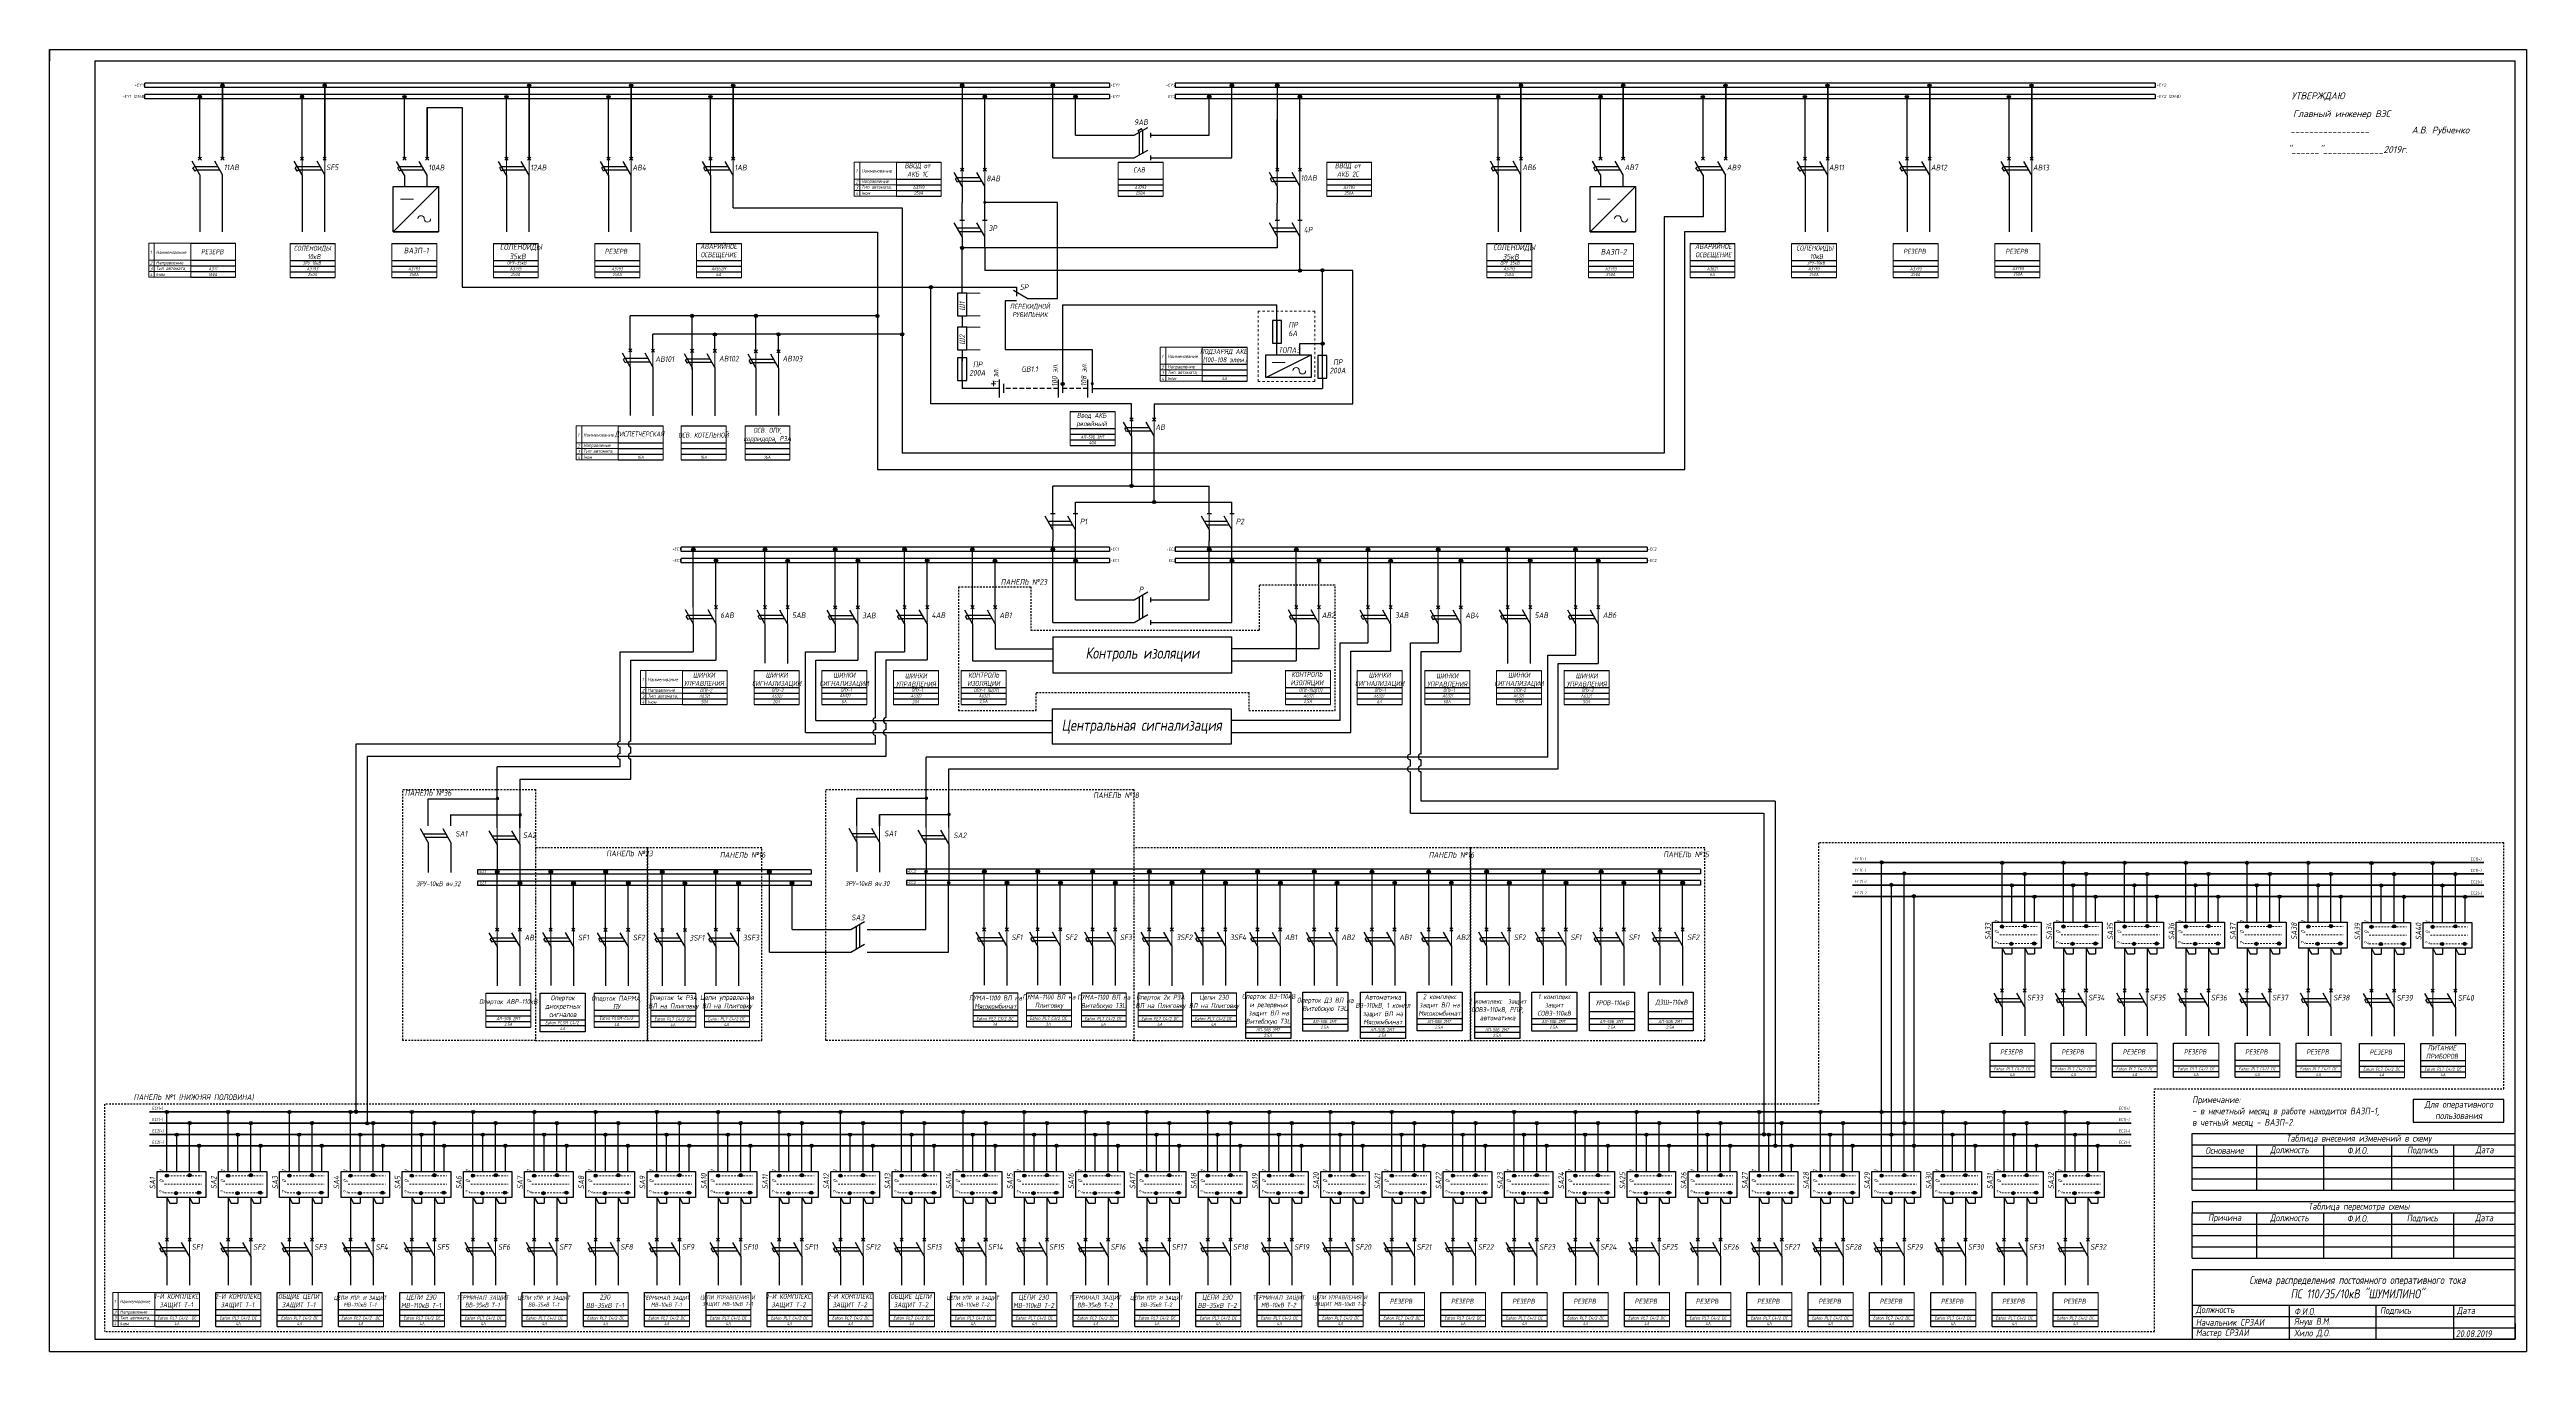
# Model space of a CAD drawing. Header units: millimetres. Extents: x 9 to 2240, y -207 to 4598.
# Drawn here: x 1148 to 2240, y 4024 to 4598 of the extents above; entities outside this region: 1.
import ezdxf
from ezdxf.enums import TextEntityAlignment as Align

# ---------------------------------------------------------------- set-up
doc = ezdxf.new("R2010")
doc.units = ezdxf.units.MM
doc.linetypes.add('JIS_02_0.7', pattern=[1.35, 0.75, -0.6])
doc.linetypes.add('JIS_02_1.0', pattern=[2, 1, -1])
doc.layers.add('Разрывы', color=10, linetype='Continuous')
doc.styles.add('eskdw', font='', dxfattribs={"oblique": 10})
doc.styles.add('GOST', font='', dxfattribs={"oblique": 10, "height": 2.5})
doc.styles.get("Standard").update_dxf_attribs({"font": '', "oblique": 10, "height": 2.5})
doc.styles.add('Гост', font='', dxfattribs={"oblique": 10, "height": 1.4})
doc.styles.add('Чертёжный', font='isocpeui.ttf', dxfattribs={"height": 3})
doc.styles.add('Шины', font='', dxfattribs={"oblique": 5, "height": 1.2})
doc.styles.get('eskdw').set_extended_font_data('GOST type A')
doc.styles.get('GOST').set_extended_font_data('GOST type A')
doc.styles.get('Standard').set_extended_font_data('GOST type A')
doc.styles.get('Гост').set_extended_font_data('GOST type A')
doc.styles.get('Шины').set_extended_font_data('GOST type B')

# ---------------------------------------------------------------- blocks, each defined once
blk = doc.blocks.new('*T76')
at = {"color": 0, "linetype": 'ByBlock', "lineweight": -2, "transparency": 16777216}
for p, q in [((0, 0), (157.1, 0)), ((0, 0), (0, -171.3)), ((13.5, 0), (13.5, -37)), ((59.4, 0), (59.4, -37)), ((83, 0), (83, -37)), ((119.7, 0), (119.7, -37)), ((157.1, 0), (157.1, -171.3)), ((0, -7.7), (157.1, -7.7)), ((0, -15.3), (157.1, -15.3)), ((0, -23), (157.1, -23)), ((0, -30.7), (157.1, -30.7)), ((0, -37), (157.1, -37)), ((0, -44.7), (157.1, -44.7)), ((0, -54.3), (157.1, -54.3)), ((13.5, -44.7), (13.5, -100.3)), ((59.4, -44.7), (59.4, -100.3)), ((83, -44.7), (83, -100.3)), ((119.7, -44.7), (119.7, -100.3)), ((0, -62), (157.1, -62)), ((0, -69.7), (157.1, -69.7)), ((0, -77.3), (157.1, -77.3)), ((0, -85), (157.1, -85)), ((0, -92.7), (157.1, -92.7)), ((0, -100.3), (157.1, -100.3)), ((0, -139.7), (157.1, -139.7)), ((0, -171.3), (157.1, -171.3))]:
    blk.add_line(p, q, dxfattribs=at)
at = {"color": 0, "lineweight": -2, "transparency": 16777216, "attachment_point": 2}
for s, insert, char_height, width in [('SA15', (6.8, -9.2), 3.5, 10.506), ('SA12', (6.8, -1.5), 3.5, 10.506), ('Выключатель пакетный', (36.5, -1.5), 2.5, 42.934), ('Выключатель пакетный', (36.5, -9.2), 2.5, 42.934), ('ПВ2-25М3', (71.2, -1.5), 2.5, 20.535), ('ПВ2-25М3', (71.2, -9.2), 2.5, 20.535), ('Uном=220В, Iном=25А', (101.3, -1.5), 2, 33.748), ('Uном=220В, Iном=25А', (101.3, -9.2), 2, 33.748), ('Питание цепей сигнализации', (138.4, -1.5), 2, 34.35), ('Аварийное освещение', (138.4, -9.2), 2, 34.35), ('SA17', (6.8, -16.8), 3.5, 10.506), ('Выключатель пакетный', (36.5, -16.8), 2.5, 42.934), ('ПВ2-25М3', (71.2, -16.8), 2.5, 20.535), ('Uном=220В, Iном=25А', (101.3, -16.8), 2, 33.748), ('Питание цепей ТМ', (138.4, -16.8), 2, 34.35), ('SF1...SF5', (6.8, -32.2), 2.5, 10.506), ('SA22', (6.8, -24.5), 3.5, 10.506), ('Выключатель автоматический', (36.5, -32.2), 2.5, 42.934), ('Переключатель ', (36.5, -24.5), 2.5, 42.934), ('АК63-3МГУ3', (71.2, -32.2), 2.5, 20.535), ('П2Т-1В', (71.2, -24.5), 2.5, 20.535), ('Шкаф распределения оперативного тока', (78.5, -38.5), 3.5, 154.072), ('АВ', (6.8, -46.2), 3.5, 10.506), ('Выключатель автоматический', (36.5, -46.2), 2.5, 42.934), ('АП50Б-2МТ', (71.2, -46.2), 2.5, 20.535), ('Iном=1,6А, Iэм.р.=11 Iном', (101.3, -46.2), 2.5, 33.748), ('ШУ КРУН-10кВ', (138.4, -46.2), 2.5, 34.35), ('S3', (6.8, -63.5), 3.5, 10.506), ('S2', (6.8, -55.8), 3.5, 10.506), ('Выключатель пакетный', (36.5, -55.8), 2.5, 42.934), ('Выключатель пакетный', (36.5, -63.5), 2.5, 42.934), ('ПВ2-25М3', (71.2, -55.8), 2.5, 20.535), ('ПВ2-25М3', (71.2, -63.5), 2.5, 20.535), ('Uном=220В, Iном=25А', (101.3, -55.8), 2, 33.748), ('Uном=220В, Iном=25А', (101.3, -63.5), 2, 33.748), ('Питание двигателей выключателей', (138.4, -55.8), 1.5, 34.35), ('Питание двигателей выключателей', (138.4, -63.5), 1.5, 34.35), ('S4', (6.8, -71.2), 3.5, 10.506), ('Выключатель пакетный', (36.5, -71.2), 2.5, 42.934), ('ПВ2-16М3', (71.2, -71.2), 2.5, 20.535), ('Uном=220В, Iном=16А', (101.3, -71.2), 2, 33.748), ('Шинки управления и защиты', (138.4, -71.2), 2, 34.35), ('S5', (6.8, -78.8), 3.5, 10.506), ('S6', (6.8, -86.5), 3.5, 10.506), ('Выключатель пакетный', (36.5, -78.8), 2.5, 42.934), ('Выключатель пакетный', (36.5, -86.5), 2.5, 42.934), ('ПВ2-16М3', (71.2, -78.8), 2.5, 20.535), ('ПВ2-16М3', (71.2, -86.5), 2.5, 20.535), ('Uном=220В, Iном=16А', (101.3, -78.8), 2, 33.748), ('Uном=220В, Iном=16А', (101.3, -86.5), 2, 33.748), ('Шинки управления и защиты', (138.4, -78.8), 2, 34.35), ('Шинки сигнализации', (138.4, -86.5), 2, 34.35), ('S7', (6.8, -94.2), 3.5, 10.506), ('Выключатель пакетный', (36.5, -94.2), 2.5, 42.934), ('ПВ2-16М3', (71.2, -94.2), 2.5, 20.535), ('Uном=220В, Iном=16А', (101.3, -94.2), 2, 33.748), ('Электромагнитная блокировка', (138.4, -94.2), 2, 34.35)]:
    blk.add_mtext(s, dxfattribs=dict(at, insert=insert, char_height=char_height, width=width))

msp = doc.modelspace()

# ---------------------------------------------------------------- hatches: boundary and pattern name
for points in [[(1214.5, 4577.5, 1), (1213.1, 4577.5, 1)], [(1214.5, 4577.5, 1), (1213.1, 4577.5, 1)], [(1224.5, 4582.5, 1), (1223.1, 4582.5, 1)], [(1259.6, 4577.5, 1), (1258.2, 4577.5, 1)], [(1259.6, 4577.5, 1), (1258.2, 4577.5, 1)], [(1269.6, 4582.5, 1), (1268.2, 4582.5, 1)], [(1304.8, 4577.4, 1), (1303.4, 4577.4, 1)], [(1304.8, 4577.4, 1), (1303.4, 4577.4, 1)], [(1349.8, 4577.4, 1), (1348.4, 4577.4, 1)], [(1349.8, 4577.4, 1), (1348.4, 4577.4, 1)], [(1359.8, 4582.4, 1), (1358.4, 4582.4, 1)], [(1394.8, 4577.4, 1), (1393.4, 4577.4, 1)], [(1394.8, 4577.4, 1), (1393.4, 4577.4, 1)], [(1404.8, 4582.4, 1), (1403.4, 4582.4, 1)], [(1439.8, 4577.4, 1), (1438.4, 4577.4, 1)], [(1439.8, 4577.4, 1), (1438.4, 4577.4, 1)], [(1449.8, 4582.4, 1), (1448.4, 4582.4, 1)], [(1550.9, 4582.5, 1), (1549.3, 4582.5, 1)], [(1560.9, 4577.5, 1), (1559.3, 4577.5, 1)], [(1590.9, 4582.5, 1), (1589.3, 4582.5, 1)], [(1600.9, 4577.5, 1), (1599.3, 4577.5, 1)], [(1659.9, 4577.5, 1), (1658.3, 4577.5, 1)], [(1669.9, 4582.5, 1), (1668.3, 4582.5, 1)], [(1689.9, 4582.5, 1), (1688.3, 4582.5, 1)], [(1699.9, 4577.5, 1), (1698.3, 4577.5, 1)], [(1787.3, 4577.5, 1), (1785.9, 4577.5, 1)], [(1787.3, 4577.5, 1), (1785.9, 4577.5, 1)], [(1797.3, 4582.5, 1), (1795.9, 4582.5, 1)], [(1832.4, 4577.5, 1), (1831, 4577.5, 1)], [(1832.4, 4577.5, 1), (1831, 4577.5, 1)], [(1842.4, 4582.5, 1), (1841, 4582.5, 1)], [(1877.5, 4577.4, 1), (1876.1, 4577.4, 1)], [(1877.5, 4577.4, 1), (1876.1, 4577.4, 1)], [(1887.5, 4582.4, 1), (1886.1, 4582.4, 1)], [(1922.5, 4577.4, 1), (1921.1, 4577.4, 1)], [(1922.5, 4577.4, 1), (1921.1, 4577.4, 1)], [(1932.5, 4582.4, 1), (1931.1, 4582.4, 1)], [(1967.5, 4577.4, 1), (1966.1, 4577.4, 1)], [(1967.5, 4577.4, 1), (1966.1, 4577.4, 1)], [(1977.5, 4582.4, 1), (1976.1, 4582.4, 1)], [(2012.5, 4577.4, 1), (2011.1, 4577.4, 1)], [(2012.5, 4577.4, 1), (2011.1, 4577.4, 1)], [(2022.5, 4582.4, 1), (2021.1, 4582.4, 1)], [(1560.8, 4530.9, 1), (1559.4, 4530.9, 1)], [(1550.8, 4510.8, 1), (1549.4, 4510.8, 1)], [(1550.8, 4510.8, 1), (1549.4, 4510.8, 1)], [(1550.8, 4510.8, 1), (1549.4, 4510.8, 1)], [(1537, 4493.5, 1), (1535.6, 4493.5, 1)], [(1537, 4493.5, 1), (1535.6, 4493.5, 1)], [(1537, 4493.5, 1), (1535.6, 4493.5, 1)], [(1699.8, 4500.8, 1), (1698.4, 4500.8, 1)], [(1699.8, 4500.8, 1), (1698.4, 4500.8, 1)], [(1699.8, 4500.8, 1), (1698.4, 4500.8, 1)], [(1709.7, 4500.9, 1), (1708.3, 4500.9, 1)], [(1709.7, 4500.9, 1), (1708.3, 4500.9, 1)], [(1709.7, 4500.9, 1), (1708.3, 4500.9, 1)], [(1431.7, 4480.8, 1), (1430.3, 4480.8, 1)], [(1431.7, 4480.8, 1), (1430.3, 4480.8, 1)], [(1431.7, 4480.8, 1), (1430.3, 4480.8, 1)], [(1459.8, 4480.8, 1), (1458.4, 4480.8, 1)], [(1459.8, 4480.8, 1), (1458.4, 4480.8, 1)], [(1459.8, 4480.8, 1), (1458.4, 4480.8, 1)], [(1513.4, 4480.8, 1), (1512, 4480.8, 1)], [(1513.4, 4480.8, 1), (1512, 4480.8, 1)], [(1513.4, 4480.8, 1), (1512, 4480.8, 1)], [(1441.7, 4472.6, 1), (1440.3, 4472.6, 1)], [(1441.7, 4472.6, 1), (1440.3, 4472.6, 1)], [(1441.7, 4472.6, 1), (1440.3, 4472.6, 1)], [(1469.8, 4472.7, 1), (1468.4, 4472.7, 1)], [(1469.8, 4472.7, 1), (1468.4, 4472.7, 1)], [(1469.8, 4472.7, 1), (1468.4, 4472.7, 1)], [(1524.3, 4472.7, 1), (1522.9, 4472.7, 1)], [(1524.3, 4472.7, 1), (1522.9, 4472.7, 1)], [(1524.3, 4472.7, 1), (1522.9, 4472.7, 1)], [(1709.8, 4468.6, 1), (1708.4, 4468.6, 1)], [(1709.8, 4468.6, 1), (1708.4, 4468.6, 1)], [(1709.8, 4468.6, 1), (1708.4, 4468.6, 1)], [(1595.1, 4450.8, 1), (1593.7, 4450.8, 1)], [(1595.1, 4450.8, 1), (1593.7, 4450.8, 1)], [(1595.1, 4450.8, 1), (1593.7, 4450.8, 1)], [(1608.2, 4450.9, 1), (1606.8, 4450.9, 1)], [(1625.5, 4405.8, 1), (1624.1, 4405.8, 1)], [(1625.5, 4405.8, 1), (1624.1, 4405.8, 1)], [(1625.5, 4405.8, 1), (1624.1, 4405.8, 1)], [(1635.5, 4398.7, 1), (1634.1, 4398.7, 1)], [(1635.5, 4398.7, 1), (1634.1, 4398.7, 1)], [(1635.5, 4398.7, 1), (1634.1, 4398.7, 1)], [(1432.3, 4377.8, 1), (1430.7, 4377.8, 1)], [(1442.3, 4372.9, 1), (1440.7, 4372.9, 1)], [(1463.9, 4377.8, 1), (1462.3, 4377.8, 1)], [(1473.9, 4372.8, 1), (1472.3, 4372.8, 1)], [(1494.9, 4377.7, 1), (1493.3, 4377.7, 1)], [(1504.9, 4372.8, 1), (1503.3, 4372.8, 1)], [(1525.5, 4377.8, 1), (1523.9, 4377.8, 1)], [(1535.5, 4372.9, 1), (1533.9, 4372.9, 1)], [(1555.4, 4377.7, 1), (1553.8, 4377.7, 1)], [(1565.4, 4372.8, 1), (1563.8, 4372.8, 1)], [(1590.9, 4377.8, 1), (1589.3, 4377.8, 1)], [(1600.9, 4372.8, 1), (1599.3, 4372.8, 1)], [(1659.9, 4377.8, 1), (1658.3, 4377.8, 1)], [(1669.9, 4372.8, 1), (1668.3, 4372.8, 1)], [(1698.3, 4377.8, 1), (1696.7, 4377.8, 1)], [(1708.3, 4372.9, 1), (1706.7, 4372.9, 1)], [(1729.9, 4377.8, 1), (1728.3, 4377.8, 1)], [(1739.9, 4372.8, 1), (1738.3, 4372.8, 1)], [(1760.9, 4377.7, 1), (1759.3, 4377.7, 1)], [(1770.9, 4372.8, 1), (1769.3, 4372.8, 1)], [(1791.5, 4377.8, 1), (1789.9, 4377.8, 1)], [(1801.5, 4372.9, 1), (1799.9, 4372.9, 1)], [(1821.5, 4377.7, 1), (1819.9, 4377.7, 1)], [(1831.5, 4372.8, 1), (1829.9, 4372.8, 1)], [(1345.9, 4267.9, 1), (1344.3, 4267.9, 1)], [(1355.9, 4260.7, 1), (1354.3, 4260.7, 1)], [(1535.1, 4268, 1), (1533.5, 4268, 1)], [(1545.1, 4260.9, 1), (1543.5, 4260.9, 1)], [(1956.4, 4239.7, 1), (1955, 4239.7, 1)], [(1956.4, 4239.7, 1), (1955, 4239.7, 1)], [(2009.6, 4239.5, 1), (2008.2, 4239.5, 1)], [(2009.6, 4239.5, 1), (2008.2, 4239.5, 1)], [(2036.6, 4239.5, 1), (2035.2, 4239.5, 1)], [(2036.6, 4239.5, 1), (2035.2, 4239.5, 1)], [(2063.6, 4239.5, 1), (2062.2, 4239.5, 1)], [(2063.6, 4239.5, 1), (2062.2, 4239.5, 1)], [(2090.6, 4239.5, 1), (2089.2, 4239.5, 1)], [(2090.6, 4239.5, 1), (2089.2, 4239.5, 1)], [(2117.6, 4239.5, 1), (2116.2, 4239.5, 1)], [(2117.6, 4239.5, 1), (2116.2, 4239.5, 1)], [(2144.6, 4239.5, 1), (2143.2, 4239.5, 1)], [(2144.6, 4239.5, 1), (2143.2, 4239.5, 1)], [(2172.5, 4239.4, 1), (2171.1, 4239.4, 1)], [(2172.5, 4239.4, 1), (2171.1, 4239.4, 1)], [(2199.5, 4239.4, 1), (2198.1, 4239.4, 1)], [(2199.5, 4239.4, 1), (2198.1, 4239.4, 1)], [(1345.8, 4235.5, 1), (1344.2, 4235.5, 1)], [(1345.8, 4235.5, 1), (1344.2, 4235.5, 1)], [(1355.8, 4230.6, 1), (1354.2, 4230.6, 1)], [(1355.8, 4230.5, 1), (1354.2, 4230.5, 1)], [(1369.4, 4235.5, 1), (1367.8, 4235.5, 1)], [(1369.5, 4235.5, 1), (1367.9, 4235.5, 1)], [(1379.4, 4230.6, 1), (1377.8, 4230.6, 1)], [(1379.5, 4230.6, 1), (1377.9, 4230.6, 1)], [(1393.6, 4235.5, 1), (1392, 4235.5, 1)], [(1393.7, 4235.5, 1), (1392.1, 4235.5, 1)], [(1403.6, 4230.5, 1), (1402, 4230.5, 1)], [(1403.7, 4230.5, 1), (1402.1, 4230.5, 1)], [(1418.6, 4235.5, 1), (1417, 4235.5, 1)], [(1418.6, 4235.4, 1), (1417, 4235.4, 1)], [(1428.6, 4230.5, 1), (1427, 4230.5, 1)], [(1428.6, 4230.5, 1), (1427, 4230.5, 1)], [(1442.2, 4235.5, 1), (1440.6, 4235.5, 1)], [(1442.2, 4235.4, 1), (1440.6, 4235.4, 1)], [(1442.3, 4235.5, 1), (1440.7, 4235.5, 1)], [(1442.3, 4235.5, 1), (1440.7, 4235.5, 1)], [(1452.2, 4230.5, 1), (1450.6, 4230.5, 1)], [(1452.2, 4230.5, 1), (1450.6, 4230.5, 1)], [(1452.3, 4230.6, 1), (1450.7, 4230.6, 1)], [(1452.3, 4230.5, 1), (1450.7, 4230.5, 1)], [(1465.8, 4235.5, 1), (1464.2, 4235.5, 1)], [(1465.9, 4235.5, 1), (1464.3, 4235.5, 1)], [(1475.8, 4230.5, 1), (1474.2, 4230.5, 1)], [(1475.9, 4230.6, 1), (1474.3, 4230.6, 1)], [(1534.9, 4235.6, 1), (1533.3, 4235.6, 1)], [(1535, 4235.7, 1), (1533.4, 4235.7, 1)], [(1544.9, 4230.7, 1), (1543.3, 4230.7, 1)], [(1545, 4230.7, 1), (1543.4, 4230.7, 1)], [(1560.6, 4235.6, 1), (1559, 4235.6, 1)], [(1570.7, 4230.7, 1), (1569.1, 4230.7, 1)], [(1584.2, 4235.7, 1), (1582.6, 4235.7, 1)], [(1584.3, 4235.7, 1), (1582.7, 4235.7, 1)], [(1594.2, 4230.7, 1), (1592.6, 4230.7, 1)], [(1594.3, 4230.7, 1), (1592.7, 4230.7, 1)], [(1608.4, 4235.6, 1), (1606.8, 4235.6, 1)], [(1608.5, 4235.6, 1), (1606.9, 4235.6, 1)], [(1618.4, 4230.7, 1), (1616.8, 4230.7, 1)], [(1618.5, 4230.7, 1), (1616.9, 4230.7, 1)], [(1633.4, 4235.6, 1), (1631.8, 4235.6, 1)], [(1633.5, 4235.6, 1), (1631.9, 4235.6, 1)], [(1643.4, 4230.7, 1), (1641.8, 4230.7, 1)], [(1643.5, 4230.7, 1), (1641.9, 4230.7, 1)], [(1657, 4235.6, 1), (1655.4, 4235.6, 1)], [(1657.1, 4235.6, 1), (1655.5, 4235.6, 1)], [(1667, 4230.7, 1), (1665.4, 4230.7, 1)], [(1667.1, 4230.7, 1), (1665.5, 4230.7, 1)], [(1681.2, 4235.6, 1), (1679.6, 4235.6, 1)], [(1681.3, 4235.6, 1), (1679.7, 4235.6, 1)], [(1691.2, 4230.6, 1), (1689.6, 4230.6, 1)], [(1691.3, 4230.7, 1), (1689.7, 4230.7, 1)], [(1706.2, 4235.6, 1), (1704.6, 4235.6, 1)], [(1706.3, 4235.6, 1), (1704.7, 4235.6, 1)], [(1716.2, 4230.6, 1), (1714.6, 4230.6, 1)], [(1716.3, 4230.7, 1), (1714.7, 4230.7, 1)], [(1731.7, 4235.6, 1), (1730.1, 4235.6, 1)], [(1731.7, 4235.6, 1), (1730.1, 4235.6, 1)], [(1741.7, 4230.7, 1), (1740.1, 4230.7, 1)], [(1741.7, 4230.7, 1), (1740.1, 4230.7, 1)], [(1756.7, 4235.6, 1), (1755.1, 4235.6, 1)], [(1756.7, 4235.6, 1), (1755.1, 4235.6, 1)], [(1766.7, 4230.7, 1), (1765.1, 4230.7, 1)], [(1766.7, 4230.7, 1), (1765.1, 4230.7, 1)], [(1782.2, 4235.6, 1), (1780.6, 4235.6, 1)], [(1782.3, 4235.6, 1), (1780.7, 4235.6, 1)], [(1792.2, 4230.7, 1), (1790.6, 4230.7, 1)], [(1792.3, 4230.7, 1), (1790.7, 4230.7, 1)], [(1807.2, 4235.6, 1), (1805.6, 4235.6, 1)], [(1807.3, 4235.6, 1), (1805.7, 4235.6, 1)], [(1817.2, 4230.7, 1), (1815.6, 4230.7, 1)], [(1817.3, 4230.7, 1), (1815.7, 4230.7, 1)], [(1832.7, 4235.6, 1), (1831.1, 4235.6, 1)], [(1832.8, 4235.6, 1), (1831.2, 4235.6, 1)], [(1842.7, 4230.7, 1), (1841.1, 4230.7, 1)], [(1842.8, 4230.7, 1), (1841.2, 4230.7, 1)], [(1858.7, 4235.6, 1), (1857.1, 4235.6, 1)], [(1858.8, 4235.6, 1), (1857.2, 4235.6, 1)], [(1868.7, 4230.7, 1), (1867.1, 4230.7, 1)], [(1868.8, 4230.7, 1), (1867.2, 4230.7, 1)], [(1960.7, 4229.8, 1), (1959.3, 4229.8, 1)], [(1960.7, 4229.8, 1), (1959.3, 4229.8, 1)], [(1966.4, 4234.8, 1), (1965, 4234.8, 1)], [(1966.4, 4234.8, 1), (1965, 4234.8, 1)], [(2013.9, 4229.6, 1), (2012.5, 4229.6, 1)], [(2013.9, 4229.6, 1), (2012.5, 4229.6, 1)], [(2019.5, 4234.6, 1), (2018.1, 4234.6, 1)], [(2019.5, 4234.6, 1), (2018.1, 4234.6, 1)], [(2040.9, 4229.6, 1), (2039.5, 4229.6, 1)], [(2040.9, 4229.6, 1), (2039.5, 4229.6, 1)], [(2046.6, 4234.6, 1), (2045.2, 4234.6, 1)], [(2046.6, 4234.6, 1), (2045.2, 4234.6, 1)], [(2067.9, 4229.6, 1), (2066.5, 4229.6, 1)], [(2067.9, 4229.6, 1), (2066.5, 4229.6, 1)], [(2073.6, 4234.6, 1), (2072.2, 4234.6, 1)], [(2073.6, 4234.6, 1), (2072.2, 4234.6, 1)], [(2094.9, 4229.6, 1), (2093.5, 4229.6, 1)], [(2094.9, 4229.6, 1), (2093.5, 4229.6, 1)], [(2100.6, 4234.6, 1), (2099.2, 4234.6, 1)], [(2100.6, 4234.6, 1), (2099.2, 4234.6, 1)], [(2121.9, 4229.6, 1), (2120.5, 4229.6, 1)], [(2121.9, 4229.6, 1), (2120.5, 4229.6, 1)], [(2127.6, 4234.6, 1), (2126.2, 4234.6, 1)], [(2127.6, 4234.6, 1), (2126.2, 4234.6, 1)], [(2148.9, 4229.6, 1), (2147.5, 4229.6, 1)], [(2148.9, 4229.6, 1), (2147.5, 4229.6, 1)], [(2154.6, 4234.6, 1), (2153.2, 4234.6, 1)], [(2154.6, 4234.6, 1), (2153.2, 4234.6, 1)], [(2176.8, 4229.5, 1), (2175.4, 4229.5, 1)], [(2176.8, 4229.5, 1), (2175.4, 4229.5, 1)], [(2182.5, 4234.5, 1), (2181.1, 4234.5, 1)], [(2182.5, 4234.5, 1), (2181.1, 4234.5, 1)], [(2203.8, 4229.5, 1), (2202.4, 4229.5, 1)], [(2203.8, 4229.5, 1), (2202.4, 4229.5, 1)], [(2209.5, 4234.5, 1), (2208.1, 4234.5, 1)], [(2209.5, 4234.5, 1), (2208.1, 4234.5, 1)], [(1970.6, 4224.8, 1), (1969.2, 4224.8, 1)], [(1970.6, 4224.8, 1), (1969.2, 4224.8, 1)], [(2023.8, 4224.6, 1), (2022.4, 4224.6, 1)], [(2023.8, 4224.6, 1), (2022.4, 4224.6, 1)], [(2050.8, 4224.6, 1), (2049.4, 4224.6, 1)], [(2050.8, 4224.6, 1), (2049.4, 4224.6, 1)], [(2077.8, 4224.6, 1), (2076.4, 4224.6, 1)], [(2077.8, 4224.6, 1), (2076.4, 4224.6, 1)], [(2104.9, 4224.6, 1), (2103.5, 4224.6, 1)], [(2104.9, 4224.6, 1), (2103.5, 4224.6, 1)], [(2131.9, 4224.6, 1), (2130.5, 4224.6, 1)], [(2131.9, 4224.6, 1), (2130.5, 4224.6, 1)], [(2158.9, 4224.6, 1), (2157.5, 4224.6, 1)], [(2158.9, 4224.6, 1), (2157.5, 4224.6, 1)], [(2186.8, 4224.5, 1), (2185.4, 4224.5, 1)], [(2186.8, 4224.5, 1), (2185.4, 4224.5, 1)], [(2213.8, 4224.5, 1), (2212.4, 4224.5, 1)], [(2213.8, 4224.5, 1), (2212.4, 4224.5, 1)], [(2008.8, 4212.1, 1), (2008.8, 4210.7, 1)], [(2008.8, 4212.1, 1), (2008.8, 4210.7, 1)], [(2008.8, 4212.1, 1), (2008.8, 4210.7, 1)], [(2018.9, 4212.3, 1), (2018.9, 4210.9, 1)], [(2018.9, 4212.3, 1), (2018.9, 4210.9, 1)], [(2018.9, 4212.3, 1), (2018.9, 4210.9, 1)], [(2035.9, 4212.1, 1), (2035.9, 4210.7, 1)], [(2035.9, 4212.1, 1), (2035.9, 4210.7, 1)], [(2035.9, 4212.1, 1), (2035.9, 4210.7, 1)], [(2045.9, 4212.3, 1), (2045.9, 4210.9, 1)], [(2045.9, 4212.3, 1), (2045.9, 4210.9, 1)], [(2045.9, 4212.3, 1), (2045.9, 4210.9, 1)], [(2062.9, 4212.1, 1), (2062.9, 4210.7, 1)], [(2062.9, 4212.1, 1), (2062.9, 4210.7, 1)], [(2062.9, 4212.1, 1), (2062.9, 4210.7, 1)], [(2072.9, 4212.3, 1), (2072.9, 4210.9, 1)], [(2072.9, 4212.3, 1), (2072.9, 4210.9, 1)], [(2072.9, 4212.3, 1), (2072.9, 4210.9, 1)], [(2089.9, 4212.1, 1), (2089.9, 4210.7, 1)], [(2089.9, 4212.1, 1), (2089.9, 4210.7, 1)], [(2089.9, 4212.1, 1), (2089.9, 4210.7, 1)], [(2099.9, 4212.3, 1), (2099.9, 4210.9, 1)], [(2099.9, 4212.3, 1), (2099.9, 4210.9, 1)], [(2099.9, 4212.3, 1), (2099.9, 4210.9, 1)], [(2116.9, 4212.1, 1), (2116.9, 4210.7, 1)], [(2116.9, 4212.1, 1), (2116.9, 4210.7, 1)], [(2116.9, 4212.1, 1), (2116.9, 4210.7, 1)], [(2126.9, 4212.3, 1), (2126.9, 4210.9, 1)], [(2126.9, 4212.3, 1), (2126.9, 4210.9, 1)], [(2126.9, 4212.3, 1), (2126.9, 4210.9, 1)], [(2143.9, 4212.1, 1), (2143.9, 4210.7, 1)], [(2143.9, 4212.1, 1), (2143.9, 4210.7, 1)], [(2143.9, 4212.1, 1), (2143.9, 4210.7, 1)], [(2153.9, 4212.3, 1), (2153.9, 4210.9, 1)], [(2153.9, 4212.3, 1), (2153.9, 4210.9, 1)], [(2153.9, 4212.3, 1), (2153.9, 4210.9, 1)], [(2171.8, 4212, 1), (2171.8, 4210.6, 1)], [(2171.8, 4212, 1), (2171.8, 4210.6, 1)], [(2171.8, 4212, 1), (2171.8, 4210.6, 1)], [(2181.8, 4212.2, 1), (2181.8, 4210.8, 1)], [(2181.8, 4212.2, 1), (2181.8, 4210.8, 1)], [(2181.8, 4212.2, 1), (2181.8, 4210.8, 1)], [(2198.8, 4212, 1), (2198.8, 4210.6, 1)], [(2198.8, 4212, 1), (2198.8, 4210.6, 1)], [(2198.8, 4212, 1), (2198.8, 4210.6, 1)], [(2208.8, 4212.2, 1), (2208.8, 4210.8, 1)], [(2208.8, 4212.2, 1), (2208.8, 4210.8, 1)], [(2208.8, 4212.2, 1), (2208.8, 4210.8, 1)], [(2012.9, 4204.5, 1), (2012.9, 4203.1, 1)], [(2012.9, 4204.5, 1), (2012.9, 4203.1, 1)], [(2012.9, 4204.5, 1), (2012.9, 4203.1, 1)], [(2023, 4204.6, 1), (2023, 4203.2, 1)], [(2023, 4204.6, 1), (2023, 4203.2, 1)], [(2023, 4204.6, 1), (2023, 4203.2, 1)], [(2039.9, 4204.5, 1), (2039.9, 4203.1, 1)], [(2039.9, 4204.5, 1), (2039.9, 4203.1, 1)], [(2039.9, 4204.5, 1), (2039.9, 4203.1, 1)], [(2050, 4204.6, 1), (2050, 4203.2, 1)], [(2050, 4204.6, 1), (2050, 4203.2, 1)], [(2050, 4204.6, 1), (2050, 4203.2, 1)], [(2067, 4204.5, 1), (2067, 4203.1, 1)], [(2067, 4204.5, 1), (2067, 4203.1, 1)], [(2067, 4204.5, 1), (2067, 4203.1, 1)], [(2077, 4204.6, 1), (2077, 4203.2, 1)], [(2077, 4204.6, 1), (2077, 4203.2, 1)], [(2077, 4204.6, 1), (2077, 4203.2, 1)], [(2094, 4204.5, 1), (2094, 4203.1, 1)], [(2094, 4204.5, 1), (2094, 4203.1, 1)], [(2094, 4204.5, 1), (2094, 4203.1, 1)], [(2104, 4204.6, 1), (2104, 4203.2, 1)], [(2104, 4204.6, 1), (2104, 4203.2, 1)], [(2104, 4204.6, 1), (2104, 4203.2, 1)], [(2121, 4204.5, 1), (2121, 4203.1, 1)], [(2121, 4204.5, 1), (2121, 4203.1, 1)], [(2121, 4204.5, 1), (2121, 4203.1, 1)], [(2131, 4204.6, 1), (2131, 4203.2, 1)], [(2131, 4204.6, 1), (2131, 4203.2, 1)], [(2131, 4204.6, 1), (2131, 4203.2, 1)], [(2148, 4204.5, 1), (2148, 4203.1, 1)], [(2148, 4204.5, 1), (2148, 4203.1, 1)], [(2148, 4204.5, 1), (2148, 4203.1, 1)], [(2158, 4204.6, 1), (2158, 4203.2, 1)], [(2158, 4204.6, 1), (2158, 4203.2, 1)], [(2158, 4204.6, 1), (2158, 4203.2, 1)], [(2175.9, 4204.4, 1), (2175.9, 4203, 1)], [(2175.9, 4204.4, 1), (2175.9, 4203, 1)], [(2175.9, 4204.4, 1), (2175.9, 4203, 1)], [(2185.9, 4204.5, 1), (2185.9, 4203.1, 1)], [(2185.9, 4204.5, 1), (2185.9, 4203.1, 1)], [(2185.9, 4204.5, 1), (2185.9, 4203.1, 1)], [(2202.9, 4204.4, 1), (2202.9, 4203, 1)], [(2202.9, 4204.4, 1), (2202.9, 4203, 1)], [(2202.9, 4204.4, 1), (2202.9, 4203, 1)], [(2212.9, 4204.5, 1), (2212.9, 4203.1, 1)], [(2212.9, 4204.5, 1), (2212.9, 4203.1, 1)], [(2212.9, 4204.5, 1), (2212.9, 4203.1, 1)], [(1200, 4129.6, 1), (1198.6, 4129.6, 1)], [(1200, 4129.6, 1), (1198.6, 4129.6, 1)], [(1227, 4129.6, 1), (1225.6, 4129.6, 1)], [(1227, 4129.6, 1), (1225.6, 4129.6, 1)], [(1254, 4129.6, 1), (1252.6, 4129.6, 1)], [(1254, 4129.6, 1), (1252.6, 4129.6, 1)], [(1281, 4129.6, 1), (1279.6, 4129.6, 1)], [(1281, 4129.6, 1), (1279.6, 4129.6, 1)], [(1283.4, 4129.7, 1), (1282, 4129.7, 1)], [(1283.4, 4129.7, 1), (1282, 4129.7, 1)], [(1308, 4129.6, 1), (1306.6, 4129.6, 1)], [(1308, 4129.6, 1), (1306.6, 4129.6, 1)], [(1335.1, 4129.6, 1), (1333.7, 4129.6, 1)], [(1335.1, 4129.6, 1), (1333.7, 4129.6, 1)], [(1362.1, 4129.6, 1), (1360.7, 4129.6, 1)], [(1362.1, 4129.6, 1), (1360.7, 4129.6, 1)], [(1389.1, 4129.6, 1), (1387.7, 4129.6, 1)], [(1389.1, 4129.6, 1), (1387.7, 4129.6, 1)], [(1416.1, 4129.6, 1), (1414.7, 4129.6, 1)], [(1416.1, 4129.6, 1), (1414.7, 4129.6, 1)], [(1443.1, 4129.6, 1), (1441.7, 4129.6, 1)], [(1443.1, 4129.6, 1), (1441.7, 4129.6, 1)], [(1470.1, 4129.6, 1), (1468.7, 4129.6, 1)], [(1470.1, 4129.6, 1), (1468.7, 4129.6, 1)], [(1497.1, 4129.6, 1), (1495.7, 4129.6, 1)], [(1497.1, 4129.6, 1), (1495.7, 4129.6, 1)], [(1524.2, 4129.6, 1), (1522.8, 4129.6, 1)], [(1524.2, 4129.6, 1), (1522.8, 4129.6, 1)], [(1551.2, 4129.6, 1), (1549.8, 4129.6, 1)], [(1551.2, 4129.6, 1), (1549.8, 4129.6, 1)], [(1578.2, 4129.6, 1), (1576.8, 4129.6, 1)], [(1578.2, 4129.6, 1), (1576.8, 4129.6, 1)], [(1605.2, 4129.6, 1), (1603.8, 4129.6, 1)], [(1605.2, 4129.6, 1), (1603.8, 4129.6, 1)], [(1632.2, 4129.6, 1), (1630.8, 4129.6, 1)], [(1632.2, 4129.6, 1), (1630.8, 4129.6, 1)], [(1659.2, 4129.6, 1), (1657.8, 4129.6, 1)], [(1659.2, 4129.6, 1), (1657.8, 4129.6, 1)], [(1686.3, 4129.6, 1), (1684.9, 4129.6, 1)], [(1686.3, 4129.6, 1), (1684.9, 4129.6, 1)], [(1713.3, 4129.6, 1), (1711.9, 4129.6, 1)], [(1713.3, 4129.6, 1), (1711.9, 4129.6, 1)], [(1740.3, 4129.6, 1), (1738.9, 4129.6, 1)], [(1740.3, 4129.6, 1), (1738.9, 4129.6, 1)], [(1767.3, 4129.6, 1), (1765.9, 4129.6, 1)], [(1767.3, 4129.6, 1), (1765.9, 4129.6, 1)], [(1794.3, 4129.6, 1), (1792.9, 4129.6, 1)], [(1794.3, 4129.6, 1), (1792.9, 4129.6, 1)], [(1821.3, 4129.6, 1), (1819.9, 4129.6, 1)], [(1821.3, 4129.6, 1), (1819.9, 4129.6, 1)], [(1848.3, 4129.6, 1), (1846.9, 4129.6, 1)], [(1848.3, 4129.6, 1), (1846.9, 4129.6, 1)], [(1875.4, 4129.6, 1), (1874, 4129.6, 1)], [(1875.4, 4129.6, 1), (1874, 4129.6, 1)], [(1902.4, 4129.6, 1), (1901, 4129.6, 1)], [(1902.4, 4129.6, 1), (1901, 4129.6, 1)], [(1929.4, 4129.6, 1), (1928, 4129.6, 1)], [(1929.4, 4129.6, 1), (1928, 4129.6, 1)], [(1956.4, 4129.6, 1), (1955, 4129.6, 1)], [(1956.4, 4129.6, 1), (1955, 4129.6, 1)], [(1983.4, 4129.6, 1), (1982, 4129.6, 1)], [(1983.4, 4129.6, 1), (1982, 4129.6, 1)], [(2010.4, 4129.6, 1), (2009, 4129.6, 1)], [(2010.4, 4129.6, 1), (2009, 4129.6, 1)], [(2037.4, 4129.6, 1), (2036, 4129.6, 1)], [(2037.4, 4129.6, 1), (2036, 4129.6, 1)], [(1204.3, 4119.6, 1), (1202.9, 4119.6, 1)], [(1204.3, 4119.6, 1), (1202.9, 4119.6, 1)], [(1210, 4124.7, 1), (1208.6, 4124.7, 1)], [(1210, 4124.7, 1), (1208.6, 4124.7, 1)], [(1231.3, 4119.6, 1), (1229.9, 4119.6, 1)], [(1231.3, 4119.6, 1), (1229.9, 4119.6, 1)], [(1237, 4124.7, 1), (1235.6, 4124.7, 1)], [(1237, 4124.7, 1), (1235.6, 4124.7, 1)], [(1258.3, 4119.6, 1), (1256.9, 4119.6, 1)], [(1258.3, 4119.6, 1), (1256.9, 4119.6, 1)], [(1264, 4124.7, 1), (1262.6, 4124.7, 1)], [(1264, 4124.7, 1), (1262.6, 4124.7, 1)], [(1285.3, 4119.6, 1), (1283.9, 4119.6, 1)], [(1285.3, 4119.6, 1), (1283.9, 4119.6, 1)], [(1288.4, 4124.6, 1), (1287, 4124.6, 1)], [(1288.4, 4124.6, 1), (1287, 4124.6, 1)], [(1291, 4124.7, 1), (1289.6, 4124.7, 1)], [(1291, 4124.7, 1), (1289.6, 4124.7, 1)], [(1312.3, 4119.6, 1), (1310.9, 4119.6, 1)], [(1312.3, 4119.6, 1), (1310.9, 4119.6, 1)], [(1318, 4124.7, 1), (1316.6, 4124.7, 1)], [(1318, 4124.7, 1), (1316.6, 4124.7, 1)], [(1339.3, 4119.6, 1), (1337.9, 4119.6, 1)], [(1339.3, 4119.6, 1), (1337.9, 4119.6, 1)], [(1345, 4124.7, 1), (1343.6, 4124.7, 1)], [(1345, 4124.7, 1), (1343.6, 4124.7, 1)], [(1366.4, 4119.6, 1), (1365, 4119.6, 1)], [(1366.4, 4119.6, 1), (1365, 4119.6, 1)], [(1372, 4124.7, 1), (1370.6, 4124.7, 1)], [(1372, 4124.7, 1), (1370.6, 4124.7, 1)], [(1393.4, 4119.6, 1), (1392, 4119.6, 1)], [(1393.4, 4119.6, 1), (1392, 4119.6, 1)], [(1399.1, 4124.7, 1), (1397.7, 4124.7, 1)], [(1399.1, 4124.7, 1), (1397.7, 4124.7, 1)], [(1420.4, 4119.6, 1), (1419, 4119.6, 1)], [(1420.4, 4119.6, 1), (1419, 4119.6, 1)], [(1426.1, 4124.7, 1), (1424.7, 4124.7, 1)], [(1426.1, 4124.7, 1), (1424.7, 4124.7, 1)], [(1447.4, 4119.6, 1), (1446, 4119.6, 1)], [(1447.4, 4119.6, 1), (1446, 4119.6, 1)], [(1453.1, 4124.7, 1), (1451.7, 4124.7, 1)], [(1453.1, 4124.7, 1), (1451.7, 4124.7, 1)], [(1474.4, 4119.6, 1), (1473, 4119.6, 1)], [(1474.4, 4119.6, 1), (1473, 4119.6, 1)], [(1480.1, 4124.7, 1), (1478.7, 4124.7, 1)], [(1480.1, 4124.7, 1), (1478.7, 4124.7, 1)], [(1501.4, 4119.6, 1), (1500, 4119.6, 1)], [(1501.4, 4119.6, 1), (1500, 4119.6, 1)], [(1507.1, 4124.7, 1), (1505.7, 4124.7, 1)], [(1507.1, 4124.7, 1), (1505.7, 4124.7, 1)], [(1528.5, 4119.6, 1), (1527.1, 4119.6, 1)], [(1528.5, 4119.6, 1), (1527.1, 4119.6, 1)], [(1534.1, 4124.7, 1), (1532.7, 4124.7, 1)], [(1534.1, 4124.7, 1), (1532.7, 4124.7, 1)], [(1555.5, 4119.6, 1), (1554.1, 4119.6, 1)], [(1555.5, 4119.6, 1), (1554.1, 4119.6, 1)], [(1561.2, 4124.7, 1), (1559.8, 4124.7, 1)], [(1561.2, 4124.7, 1), (1559.8, 4124.7, 1)], [(1582.5, 4119.6, 1), (1581.1, 4119.6, 1)], [(1582.5, 4119.6, 1), (1581.1, 4119.6, 1)], [(1588.2, 4124.7, 1), (1586.8, 4124.7, 1)], [(1588.2, 4124.7, 1), (1586.8, 4124.7, 1)], [(1609.5, 4119.6, 1), (1608.1, 4119.6, 1)], [(1609.5, 4119.6, 1), (1608.1, 4119.6, 1)], [(1615.2, 4124.7, 1), (1613.8, 4124.7, 1)], [(1615.2, 4124.7, 1), (1613.8, 4124.7, 1)], [(1636.5, 4119.6, 1), (1635.1, 4119.6, 1)], [(1636.5, 4119.6, 1), (1635.1, 4119.6, 1)], [(1642.2, 4124.7, 1), (1640.8, 4124.7, 1)], [(1642.2, 4124.7, 1), (1640.8, 4124.7, 1)], [(1663.5, 4119.6, 1), (1662.1, 4119.6, 1)], [(1663.5, 4119.6, 1), (1662.1, 4119.6, 1)], [(1669.2, 4124.7, 1), (1667.8, 4124.7, 1)], [(1669.2, 4124.7, 1), (1667.8, 4124.7, 1)], [(1690.5, 4119.6, 1), (1689.1, 4119.6, 1)], [(1690.5, 4119.6, 1), (1689.1, 4119.6, 1)], [(1696.2, 4124.7, 1), (1694.8, 4124.7, 1)], [(1696.2, 4124.7, 1), (1694.8, 4124.7, 1)], [(1717.6, 4119.6, 1), (1716.2, 4119.6, 1)], [(1717.6, 4119.6, 1), (1716.2, 4119.6, 1)], [(1723.2, 4124.7, 1), (1721.8, 4124.7, 1)], [(1723.2, 4124.7, 1), (1721.8, 4124.7, 1)], [(1744.6, 4119.6, 1), (1743.2, 4119.6, 1)], [(1744.6, 4119.6, 1), (1743.2, 4119.6, 1)], [(1750.3, 4124.7, 1), (1748.9, 4124.7, 1)], [(1750.3, 4124.7, 1), (1748.9, 4124.7, 1)], [(1771.6, 4119.6, 1), (1770.2, 4119.6, 1)], [(1771.6, 4119.6, 1), (1770.2, 4119.6, 1)], [(1777.3, 4124.7, 1), (1775.9, 4124.7, 1)], [(1777.3, 4124.7, 1), (1775.9, 4124.7, 1)], [(1798.6, 4119.6, 1), (1797.2, 4119.6, 1)], [(1798.6, 4119.6, 1), (1797.2, 4119.6, 1)], [(1804.3, 4124.7, 1), (1802.9, 4124.7, 1)], [(1804.3, 4124.7, 1), (1802.9, 4124.7, 1)], [(1825.6, 4119.6, 1), (1824.2, 4119.6, 1)], [(1825.6, 4119.6, 1), (1824.2, 4119.6, 1)], [(1831.3, 4124.7, 1), (1829.9, 4124.7, 1)], [(1831.3, 4124.7, 1), (1829.9, 4124.7, 1)], [(1852.6, 4119.6, 1), (1851.2, 4119.6, 1)], [(1852.6, 4119.6, 1), (1851.2, 4119.6, 1)], [(1858.3, 4124.7, 1), (1856.9, 4124.7, 1)], [(1858.3, 4124.7, 1), (1856.9, 4124.7, 1)], [(1879.6, 4119.6, 1), (1878.2, 4119.6, 1)], [(1879.6, 4119.6, 1), (1878.2, 4119.6, 1)], [(1885.3, 4124.7, 1), (1883.9, 4124.7, 1)], [(1885.3, 4124.7, 1), (1883.9, 4124.7, 1)], [(1904.5, 4119.7, 1), (1903.1, 4119.7, 1)], [(1904.5, 4119.7, 1), (1903.1, 4119.7, 1)], [(1906.7, 4119.6, 1), (1905.3, 4119.6, 1)], [(1906.7, 4119.6, 1), (1905.3, 4119.6, 1)], [(1912.3, 4124.7, 1), (1910.9, 4124.7, 1)], [(1912.3, 4124.7, 1), (1910.9, 4124.7, 1)], [(1933.7, 4119.6, 1), (1932.3, 4119.6, 1)], [(1933.7, 4119.6, 1), (1932.3, 4119.6, 1)], [(1939.4, 4124.7, 1), (1938, 4124.7, 1)], [(1939.4, 4124.7, 1), (1938, 4124.7, 1)], [(1960.7, 4119.6, 1), (1959.3, 4119.6, 1)], [(1960.7, 4119.6, 1), (1959.3, 4119.6, 1)], [(1966.4, 4124.7, 1), (1965, 4124.7, 1)], [(1966.4, 4124.7, 1), (1965, 4124.7, 1)], [(1987.7, 4119.6, 1), (1986.3, 4119.6, 1)], [(1987.7, 4119.6, 1), (1986.3, 4119.6, 1)], [(1993.4, 4124.7, 1), (1992, 4124.7, 1)], [(1993.4, 4124.7, 1), (1992, 4124.7, 1)], [(2014.7, 4119.6, 1), (2013.3, 4119.6, 1)], [(2014.7, 4119.6, 1), (2013.3, 4119.6, 1)], [(2020.4, 4124.7, 1), (2019, 4124.7, 1)], [(2020.4, 4124.7, 1), (2019, 4124.7, 1)], [(2041.7, 4119.6, 1), (2040.3, 4119.6, 1)], [(2041.7, 4119.6, 1), (2040.3, 4119.6, 1)], [(2047.4, 4124.7, 1), (2046, 4124.7, 1)], [(2047.4, 4124.7, 1), (2046, 4124.7, 1)], [(1214.2, 4114.7, 1), (1212.8, 4114.7, 1)], [(1214.2, 4114.7, 1), (1212.8, 4114.7, 1)], [(1241.3, 4114.7, 1), (1239.9, 4114.7, 1)], [(1241.3, 4114.7, 1), (1239.9, 4114.7, 1)], [(1268.3, 4114.7, 1), (1266.9, 4114.7, 1)], [(1268.3, 4114.7, 1), (1266.9, 4114.7, 1)], [(1295.3, 4114.7, 1), (1293.9, 4114.7, 1)], [(1295.3, 4114.7, 1), (1293.9, 4114.7, 1)], [(1322.3, 4114.7, 1), (1320.9, 4114.7, 1)], [(1322.3, 4114.7, 1), (1320.9, 4114.7, 1)], [(1349.3, 4114.7, 1), (1347.9, 4114.7, 1)], [(1349.3, 4114.7, 1), (1347.9, 4114.7, 1)], [(1376.3, 4114.7, 1), (1374.9, 4114.7, 1)], [(1376.3, 4114.7, 1), (1374.9, 4114.7, 1)], [(1403.3, 4114.7, 1), (1401.9, 4114.7, 1)], [(1403.3, 4114.7, 1), (1401.9, 4114.7, 1)], [(1430.4, 4114.7, 1), (1429, 4114.7, 1)], [(1430.4, 4114.7, 1), (1429, 4114.7, 1)], [(1457.4, 4114.7, 1), (1456, 4114.7, 1)], [(1457.4, 4114.7, 1), (1456, 4114.7, 1)], [(1484.4, 4114.7, 1), (1483, 4114.7, 1)], [(1484.4, 4114.7, 1), (1483, 4114.7, 1)], [(1511.4, 4114.7, 1), (1510, 4114.7, 1)], [(1511.4, 4114.7, 1), (1510, 4114.7, 1)], [(1538.4, 4114.7, 1), (1537, 4114.7, 1)], [(1538.4, 4114.7, 1), (1537, 4114.7, 1)], [(1565.4, 4114.7, 1), (1564, 4114.7, 1)], [(1565.4, 4114.7, 1), (1564, 4114.7, 1)], [(1592.4, 4114.7, 1), (1591, 4114.7, 1)], [(1592.4, 4114.7, 1), (1591, 4114.7, 1)], [(1619.5, 4114.7, 1), (1618.1, 4114.7, 1)], [(1619.5, 4114.7, 1), (1618.1, 4114.7, 1)], [(1646.5, 4114.7, 1), (1645.1, 4114.7, 1)], [(1646.5, 4114.7, 1), (1645.1, 4114.7, 1)], [(1673.5, 4114.7, 1), (1672.1, 4114.7, 1)], [(1673.5, 4114.7, 1), (1672.1, 4114.7, 1)], [(1700.5, 4114.7, 1), (1699.1, 4114.7, 1)], [(1700.5, 4114.7, 1), (1699.1, 4114.7, 1)], [(1727.5, 4114.7, 1), (1726.1, 4114.7, 1)], [(1727.5, 4114.7, 1), (1726.1, 4114.7, 1)], [(1754.5, 4114.7, 1), (1753.1, 4114.7, 1)], [(1754.5, 4114.7, 1), (1753.1, 4114.7, 1)], [(1781.6, 4114.7, 1), (1780.2, 4114.7, 1)], [(1781.6, 4114.7, 1), (1780.2, 4114.7, 1)], [(1808.6, 4114.7, 1), (1807.2, 4114.7, 1)], [(1808.6, 4114.7, 1), (1807.2, 4114.7, 1)], [(1835.6, 4114.7, 1), (1834.2, 4114.7, 1)], [(1835.6, 4114.7, 1), (1834.2, 4114.7, 1)], [(1862.6, 4114.7, 1), (1861.2, 4114.7, 1)], [(1862.6, 4114.7, 1), (1861.2, 4114.7, 1)], [(1889.6, 4114.7, 1), (1888.2, 4114.7, 1)], [(1889.6, 4114.7, 1), (1888.2, 4114.7, 1)], [(1909.5, 4114.7, 1), (1908.1, 4114.7, 1)], [(1909.5, 4114.7, 1), (1908.1, 4114.7, 1)], [(1916.6, 4114.7, 1), (1915.2, 4114.7, 1)], [(1916.6, 4114.7, 1), (1915.2, 4114.7, 1)], [(1943.6, 4114.7, 1), (1942.2, 4114.7, 1)], [(1943.6, 4114.7, 1), (1942.2, 4114.7, 1)], [(1970.7, 4114.7, 1), (1969.3, 4114.7, 1)], [(1970.7, 4114.7, 1), (1969.3, 4114.7, 1)], [(1997.7, 4114.7, 1), (1996.3, 4114.7, 1)], [(1997.7, 4114.7, 1), (1996.3, 4114.7, 1)], [(2024.7, 4114.7, 1), (2023.3, 4114.7, 1)], [(2024.7, 4114.7, 1), (2023.3, 4114.7, 1)], [(2051.7, 4114.7, 1), (2050.3, 4114.7, 1)], [(2051.7, 4114.7, 1), (2050.3, 4114.7, 1)], [(1199.3, 4102.2, 1), (1199.3, 4100.8, 1)], [(1199.3, 4102.2, 1), (1199.3, 4100.8, 1)], [(1199.3, 4102.2, 1), (1199.3, 4100.8, 1)], [(1209.3, 4102.4, 1), (1209.3, 4101, 1)], [(1209.3, 4102.4, 1), (1209.3, 4101, 1)], [(1209.3, 4102.4, 1), (1209.3, 4101, 1)], [(1226.3, 4102.2, 1), (1226.3, 4100.8, 1)], [(1226.3, 4102.2, 1), (1226.3, 4100.8, 1)], [(1226.3, 4102.2, 1), (1226.3, 4100.8, 1)], [(1236.3, 4102.4, 1), (1236.3, 4101, 1)], [(1236.3, 4102.4, 1), (1236.3, 4101, 1)], [(1236.3, 4102.4, 1), (1236.3, 4101, 1)], [(1253.3, 4102.2, 1), (1253.3, 4100.8, 1)], [(1253.3, 4102.2, 1), (1253.3, 4100.8, 1)], [(1253.3, 4102.2, 1), (1253.3, 4100.8, 1)], [(1263.3, 4102.4, 1), (1263.3, 4101, 1)], [(1263.3, 4102.4, 1), (1263.3, 4101, 1)], [(1263.3, 4102.4, 1), (1263.3, 4101, 1)], [(1280.3, 4102.2, 1), (1280.3, 4100.8, 1)], [(1280.3, 4102.2, 1), (1280.3, 4100.8, 1)], [(1280.3, 4102.2, 1), (1280.3, 4100.8, 1)], [(1290.3, 4102.4, 1), (1290.3, 4101, 1)], [(1290.3, 4102.4, 1), (1290.3, 4101, 1)], [(1290.3, 4102.4, 1), (1290.3, 4101, 1)], [(1307.3, 4102.2, 1), (1307.3, 4100.8, 1)], [(1307.3, 4102.2, 1), (1307.3, 4100.8, 1)], [(1307.3, 4102.2, 1), (1307.3, 4100.8, 1)], [(1317.3, 4102.4, 1), (1317.3, 4101, 1)], [(1317.3, 4102.4, 1), (1317.3, 4101, 1)], [(1317.3, 4102.4, 1), (1317.3, 4101, 1)], [(1334.3, 4102.2, 1), (1334.3, 4100.8, 1)], [(1334.3, 4102.2, 1), (1334.3, 4100.8, 1)], [(1334.3, 4102.2, 1), (1334.3, 4100.8, 1)], [(1344.4, 4102.4, 1), (1344.4, 4101, 1)], [(1344.4, 4102.4, 1), (1344.4, 4101, 1)], [(1344.4, 4102.4, 1), (1344.4, 4101, 1)], [(1361.3, 4102.2, 1), (1361.3, 4100.8, 1)], [(1361.3, 4102.2, 1), (1361.3, 4100.8, 1)], [(1361.3, 4102.2, 1), (1361.3, 4100.8, 1)], [(1371.4, 4102.4, 1), (1371.4, 4101, 1)], [(1371.4, 4102.4, 1), (1371.4, 4101, 1)], [(1371.4, 4102.4, 1), (1371.4, 4101, 1)], [(1388.4, 4102.2, 1), (1388.4, 4100.8, 1)], [(1388.4, 4102.2, 1), (1388.4, 4100.8, 1)], [(1388.4, 4102.2, 1), (1388.4, 4100.8, 1)], [(1398.4, 4102.4, 1), (1398.4, 4101, 1)], [(1398.4, 4102.4, 1), (1398.4, 4101, 1)], [(1398.4, 4102.4, 1), (1398.4, 4101, 1)], [(1415.4, 4102.2, 1), (1415.4, 4100.8, 1)], [(1415.4, 4102.2, 1), (1415.4, 4100.8, 1)], [(1415.4, 4102.2, 1), (1415.4, 4100.8, 1)], [(1425.4, 4102.4, 1), (1425.4, 4101, 1)], [(1425.4, 4102.4, 1), (1425.4, 4101, 1)], [(1425.4, 4102.4, 1), (1425.4, 4101, 1)], [(1442.4, 4102.2, 1), (1442.4, 4100.8, 1)], [(1442.4, 4102.2, 1), (1442.4, 4100.8, 1)], [(1442.4, 4102.2, 1), (1442.4, 4100.8, 1)], [(1452.4, 4102.4, 1), (1452.4, 4101, 1)], [(1452.4, 4102.4, 1), (1452.4, 4101, 1)], [(1452.4, 4102.4, 1), (1452.4, 4101, 1)], [(1469.4, 4102.2, 1), (1469.4, 4100.8, 1)], [(1469.4, 4102.2, 1), (1469.4, 4100.8, 1)], [(1469.4, 4102.2, 1), (1469.4, 4100.8, 1)], [(1479.4, 4102.4, 1), (1479.4, 4101, 1)], [(1479.4, 4102.4, 1), (1479.4, 4101, 1)], [(1479.4, 4102.4, 1), (1479.4, 4101, 1)], [(1496.4, 4102.2, 1), (1496.4, 4100.8, 1)], [(1496.4, 4102.2, 1), (1496.4, 4100.8, 1)], [(1496.4, 4102.2, 1), (1496.4, 4100.8, 1)], [(1506.4, 4102.4, 1), (1506.4, 4101, 1)], [(1506.4, 4102.4, 1), (1506.4, 4101, 1)], [(1506.4, 4102.4, 1), (1506.4, 4101, 1)], [(1523.4, 4102.2, 1), (1523.4, 4100.8, 1)], [(1523.4, 4102.2, 1), (1523.4, 4100.8, 1)], [(1523.4, 4102.2, 1), (1523.4, 4100.8, 1)], [(1533.5, 4102.4, 1), (1533.5, 4101, 1)], [(1533.5, 4102.4, 1), (1533.5, 4101, 1)], [(1533.5, 4102.4, 1), (1533.5, 4101, 1)], [(1550.5, 4102.2, 1), (1550.5, 4100.8, 1)], [(1550.5, 4102.2, 1), (1550.5, 4100.8, 1)], [(1550.5, 4102.2, 1), (1550.5, 4100.8, 1)], [(1560.5, 4102.4, 1), (1560.5, 4101, 1)], [(1560.5, 4102.4, 1), (1560.5, 4101, 1)], [(1560.5, 4102.4, 1), (1560.5, 4101, 1)], [(1577.5, 4102.2, 1), (1577.5, 4100.8, 1)], [(1577.5, 4102.2, 1), (1577.5, 4100.8, 1)], [(1577.5, 4102.2, 1), (1577.5, 4100.8, 1)], [(1587.5, 4102.4, 1), (1587.5, 4101, 1)], [(1587.5, 4102.4, 1), (1587.5, 4101, 1)], [(1587.5, 4102.4, 1), (1587.5, 4101, 1)], [(1604.5, 4102.2, 1), (1604.5, 4100.8, 1)], [(1604.5, 4102.2, 1), (1604.5, 4100.8, 1)], [(1604.5, 4102.2, 1), (1604.5, 4100.8, 1)], [(1614.5, 4102.4, 1), (1614.5, 4101, 1)], [(1614.5, 4102.4, 1), (1614.5, 4101, 1)], [(1614.5, 4102.4, 1), (1614.5, 4101, 1)], [(1631.5, 4102.2, 1), (1631.5, 4100.8, 1)], [(1631.5, 4102.2, 1), (1631.5, 4100.8, 1)], [(1631.5, 4102.2, 1), (1631.5, 4100.8, 1)], [(1641.5, 4102.4, 1), (1641.5, 4101, 1)], [(1641.5, 4102.4, 1), (1641.5, 4101, 1)], [(1641.5, 4102.4, 1), (1641.5, 4101, 1)], [(1658.5, 4102.2, 1), (1658.5, 4100.8, 1)], [(1658.5, 4102.2, 1), (1658.5, 4100.8, 1)], [(1658.5, 4102.2, 1), (1658.5, 4100.8, 1)], [(1668.5, 4102.4, 1), (1668.5, 4101, 1)], [(1668.5, 4102.4, 1), (1668.5, 4101, 1)], [(1668.5, 4102.4, 1), (1668.5, 4101, 1)], [(1685.5, 4102.2, 1), (1685.5, 4100.8, 1)], [(1685.5, 4102.2, 1), (1685.5, 4100.8, 1)], [(1685.5, 4102.2, 1), (1685.5, 4100.8, 1)], [(1695.6, 4102.4, 1), (1695.6, 4101, 1)], [(1695.6, 4102.4, 1), (1695.6, 4101, 1)], [(1695.6, 4102.4, 1), (1695.6, 4101, 1)], [(1712.5, 4102.2, 1), (1712.5, 4100.8, 1)], [(1712.5, 4102.2, 1), (1712.5, 4100.8, 1)], [(1712.5, 4102.2, 1), (1712.5, 4100.8, 1)], [(1722.6, 4102.4, 1), (1722.6, 4101, 1)], [(1722.6, 4102.4, 1), (1722.6, 4101, 1)], [(1722.6, 4102.4, 1), (1722.6, 4101, 1)], [(1739.6, 4102.2, 1), (1739.6, 4100.8, 1)], [(1739.6, 4102.2, 1), (1739.6, 4100.8, 1)], [(1739.6, 4102.2, 1), (1739.6, 4100.8, 1)], [(1749.6, 4102.4, 1), (1749.6, 4101, 1)], [(1749.6, 4102.4, 1), (1749.6, 4101, 1)], [(1749.6, 4102.4, 1), (1749.6, 4101, 1)], [(1766.6, 4102.2, 1), (1766.6, 4100.8, 1)], [(1766.6, 4102.2, 1), (1766.6, 4100.8, 1)], [(1766.6, 4102.2, 1), (1766.6, 4100.8, 1)], [(1776.6, 4102.4, 1), (1776.6, 4101, 1)], [(1776.6, 4102.4, 1), (1776.6, 4101, 1)], [(1776.6, 4102.4, 1), (1776.6, 4101, 1)], [(1793.6, 4102.2, 1), (1793.6, 4100.8, 1)], [(1793.6, 4102.2, 1), (1793.6, 4100.8, 1)], [(1793.6, 4102.2, 1), (1793.6, 4100.8, 1)], [(1803.6, 4102.4, 1), (1803.6, 4101, 1)], [(1803.6, 4102.4, 1), (1803.6, 4101, 1)], [(1803.6, 4102.4, 1), (1803.6, 4101, 1)], [(1820.6, 4102.2, 1), (1820.6, 4100.8, 1)], [(1820.6, 4102.2, 1), (1820.6, 4100.8, 1)], [(1820.6, 4102.2, 1), (1820.6, 4100.8, 1)], [(1830.6, 4102.4, 1), (1830.6, 4101, 1)], [(1830.6, 4102.4, 1), (1830.6, 4101, 1)], [(1830.6, 4102.4, 1), (1830.6, 4101, 1)], [(1847.6, 4102.2, 1), (1847.6, 4100.8, 1)], [(1847.6, 4102.2, 1), (1847.6, 4100.8, 1)], [(1847.6, 4102.2, 1), (1847.6, 4100.8, 1)], [(1857.6, 4102.4, 1), (1857.6, 4101, 1)], [(1857.6, 4102.4, 1), (1857.6, 4101, 1)], [(1857.6, 4102.4, 1), (1857.6, 4101, 1)], [(1874.6, 4102.2, 1), (1874.6, 4100.8, 1)], [(1874.6, 4102.2, 1), (1874.6, 4100.8, 1)], [(1874.6, 4102.2, 1), (1874.6, 4100.8, 1)], [(1884.7, 4102.4, 1), (1884.7, 4101, 1)], [(1884.7, 4102.4, 1), (1884.7, 4101, 1)], [(1884.7, 4102.4, 1), (1884.7, 4101, 1)], [(1901.6, 4102.2, 1), (1901.6, 4100.8, 1)], [(1901.6, 4102.2, 1), (1901.6, 4100.8, 1)], [(1901.6, 4102.2, 1), (1901.6, 4100.8, 1)], [(1911.7, 4102.4, 1), (1911.7, 4101, 1)], [(1911.7, 4102.4, 1), (1911.7, 4101, 1)], [(1911.7, 4102.4, 1), (1911.7, 4101, 1)], [(1928.7, 4102.2, 1), (1928.7, 4100.8, 1)], [(1928.7, 4102.2, 1), (1928.7, 4100.8, 1)], [(1928.7, 4102.2, 1), (1928.7, 4100.8, 1)], [(1938.7, 4102.4, 1), (1938.7, 4101, 1)], [(1938.7, 4102.4, 1), (1938.7, 4101, 1)], [(1938.7, 4102.4, 1), (1938.7, 4101, 1)], [(1955.7, 4102.2, 1), (1955.7, 4100.8, 1)], [(1955.7, 4102.2, 1), (1955.7, 4100.8, 1)], [(1955.7, 4102.2, 1), (1955.7, 4100.8, 1)], [(1965.7, 4102.4, 1), (1965.7, 4101, 1)], [(1965.7, 4102.4, 1), (1965.7, 4101, 1)], [(1965.7, 4102.4, 1), (1965.7, 4101, 1)], [(1982.7, 4102.2, 1), (1982.7, 4100.8, 1)], [(1982.7, 4102.2, 1), (1982.7, 4100.8, 1)], [(1982.7, 4102.2, 1), (1982.7, 4100.8, 1)], [(1992.7, 4102.4, 1), (1992.7, 4101, 1)], [(1992.7, 4102.4, 1), (1992.7, 4101, 1)], [(1992.7, 4102.4, 1), (1992.7, 4101, 1)], [(2009.7, 4102.2, 1), (2009.7, 4100.8, 1)], [(2009.7, 4102.2, 1), (2009.7, 4100.8, 1)], [(2009.7, 4102.2, 1), (2009.7, 4100.8, 1)], [(2019.7, 4102.4, 1), (2019.7, 4101, 1)], [(2019.7, 4102.4, 1), (2019.7, 4101, 1)], [(2019.7, 4102.4, 1), (2019.7, 4101, 1)], [(2036.7, 4102.2, 1), (2036.7, 4100.8, 1)], [(2036.7, 4102.2, 1), (2036.7, 4100.8, 1)], [(2036.7, 4102.2, 1), (2036.7, 4100.8, 1)], [(2046.7, 4102.4, 1), (2046.7, 4101, 1)], [(2046.7, 4102.4, 1), (2046.7, 4101, 1)], [(2046.7, 4102.4, 1), (2046.7, 4101, 1)], [(1203.3, 4094.5, 1), (1203.3, 4093.1, 1)], [(1203.3, 4094.5, 1), (1203.3, 4093.1, 1)], [(1203.3, 4094.5, 1), (1203.3, 4093.1, 1)], [(1213.4, 4094.7, 1), (1213.4, 4093.3, 1)], [(1213.4, 4094.7, 1), (1213.4, 4093.3, 1)], [(1213.4, 4094.7, 1), (1213.4, 4093.3, 1)], [(1230.4, 4094.5, 1), (1230.4, 4093.1, 1)], [(1230.4, 4094.5, 1), (1230.4, 4093.1, 1)], [(1230.4, 4094.5, 1), (1230.4, 4093.1, 1)], [(1240.4, 4094.7, 1), (1240.4, 4093.3, 1)], [(1240.4, 4094.7, 1), (1240.4, 4093.3, 1)], [(1240.4, 4094.7, 1), (1240.4, 4093.3, 1)], [(1257.4, 4094.5, 1), (1257.4, 4093.1, 1)], [(1257.4, 4094.5, 1), (1257.4, 4093.1, 1)], [(1257.4, 4094.5, 1), (1257.4, 4093.1, 1)], [(1267.4, 4094.7, 1), (1267.4, 4093.3, 1)], [(1267.4, 4094.7, 1), (1267.4, 4093.3, 1)], [(1267.4, 4094.7, 1), (1267.4, 4093.3, 1)], [(1284.4, 4094.5, 1), (1284.4, 4093.1, 1)], [(1284.4, 4094.5, 1), (1284.4, 4093.1, 1)], [(1284.4, 4094.5, 1), (1284.4, 4093.1, 1)], [(1294.4, 4094.7, 1), (1294.4, 4093.3, 1)], [(1294.4, 4094.7, 1), (1294.4, 4093.3, 1)], [(1294.4, 4094.7, 1), (1294.4, 4093.3, 1)], [(1311.4, 4094.5, 1), (1311.4, 4093.1, 1)], [(1311.4, 4094.5, 1), (1311.4, 4093.1, 1)], [(1311.4, 4094.5, 1), (1311.4, 4093.1, 1)], [(1321.4, 4094.7, 1), (1321.4, 4093.3, 1)], [(1321.4, 4094.7, 1), (1321.4, 4093.3, 1)], [(1321.4, 4094.7, 1), (1321.4, 4093.3, 1)], [(1338.4, 4094.5, 1), (1338.4, 4093.1, 1)], [(1338.4, 4094.5, 1), (1338.4, 4093.1, 1)], [(1338.4, 4094.5, 1), (1338.4, 4093.1, 1)], [(1348.4, 4094.7, 1), (1348.4, 4093.3, 1)], [(1348.4, 4094.7, 1), (1348.4, 4093.3, 1)], [(1348.4, 4094.7, 1), (1348.4, 4093.3, 1)], [(1365.4, 4094.5, 1), (1365.4, 4093.1, 1)], [(1365.4, 4094.5, 1), (1365.4, 4093.1, 1)], [(1365.4, 4094.5, 1), (1365.4, 4093.1, 1)], [(1375.5, 4094.7, 1), (1375.5, 4093.3, 1)], [(1375.5, 4094.7, 1), (1375.5, 4093.3, 1)], [(1375.5, 4094.7, 1), (1375.5, 4093.3, 1)], [(1392.5, 4094.5, 1), (1392.5, 4093.1, 1)], [(1392.5, 4094.5, 1), (1392.5, 4093.1, 1)], [(1392.5, 4094.5, 1), (1392.5, 4093.1, 1)], [(1402.5, 4094.7, 1), (1402.5, 4093.3, 1)], [(1402.5, 4094.7, 1), (1402.5, 4093.3, 1)], [(1402.5, 4094.7, 1), (1402.5, 4093.3, 1)], [(1419.5, 4094.5, 1), (1419.5, 4093.1, 1)], [(1419.5, 4094.5, 1), (1419.5, 4093.1, 1)], [(1419.5, 4094.5, 1), (1419.5, 4093.1, 1)], [(1429.5, 4094.7, 1), (1429.5, 4093.3, 1)], [(1429.5, 4094.7, 1), (1429.5, 4093.3, 1)], [(1429.5, 4094.7, 1), (1429.5, 4093.3, 1)], [(1446.5, 4094.5, 1), (1446.5, 4093.1, 1)], [(1446.5, 4094.5, 1), (1446.5, 4093.1, 1)], [(1446.5, 4094.5, 1), (1446.5, 4093.1, 1)], [(1456.5, 4094.7, 1), (1456.5, 4093.3, 1)], [(1456.5, 4094.7, 1), (1456.5, 4093.3, 1)], [(1456.5, 4094.7, 1), (1456.5, 4093.3, 1)], [(1473.5, 4094.5, 1), (1473.5, 4093.1, 1)], [(1473.5, 4094.5, 1), (1473.5, 4093.1, 1)], [(1473.5, 4094.5, 1), (1473.5, 4093.1, 1)], [(1483.5, 4094.7, 1), (1483.5, 4093.3, 1)], [(1483.5, 4094.7, 1), (1483.5, 4093.3, 1)], [(1483.5, 4094.7, 1), (1483.5, 4093.3, 1)], [(1500.5, 4094.5, 1), (1500.5, 4093.1, 1)], [(1500.5, 4094.5, 1), (1500.5, 4093.1, 1)], [(1500.5, 4094.5, 1), (1500.5, 4093.1, 1)], [(1510.5, 4094.7, 1), (1510.5, 4093.3, 1)], [(1510.5, 4094.7, 1), (1510.5, 4093.3, 1)], [(1510.5, 4094.7, 1), (1510.5, 4093.3, 1)], [(1527.5, 4094.5, 1), (1527.5, 4093.1, 1)], [(1527.5, 4094.5, 1), (1527.5, 4093.1, 1)], [(1527.5, 4094.5, 1), (1527.5, 4093.1, 1)], [(1537.6, 4094.7, 1), (1537.6, 4093.3, 1)], [(1537.6, 4094.7, 1), (1537.6, 4093.3, 1)], [(1537.6, 4094.7, 1), (1537.6, 4093.3, 1)], [(1554.5, 4094.5, 1), (1554.5, 4093.1, 1)], [(1554.5, 4094.5, 1), (1554.5, 4093.1, 1)], [(1554.5, 4094.5, 1), (1554.5, 4093.1, 1)], [(1564.6, 4094.7, 1), (1564.6, 4093.3, 1)], [(1564.6, 4094.7, 1), (1564.6, 4093.3, 1)], [(1564.6, 4094.7, 1), (1564.6, 4093.3, 1)], [(1581.6, 4094.5, 1), (1581.6, 4093.1, 1)], [(1581.6, 4094.5, 1), (1581.6, 4093.1, 1)], [(1581.6, 4094.5, 1), (1581.6, 4093.1, 1)], [(1591.6, 4094.7, 1), (1591.6, 4093.3, 1)], [(1591.6, 4094.7, 1), (1591.6, 4093.3, 1)], [(1591.6, 4094.7, 1), (1591.6, 4093.3, 1)], [(1608.6, 4094.5, 1), (1608.6, 4093.1, 1)], [(1608.6, 4094.5, 1), (1608.6, 4093.1, 1)], [(1608.6, 4094.5, 1), (1608.6, 4093.1, 1)], [(1618.6, 4094.7, 1), (1618.6, 4093.3, 1)], [(1618.6, 4094.7, 1), (1618.6, 4093.3, 1)], [(1618.6, 4094.7, 1), (1618.6, 4093.3, 1)], [(1635.6, 4094.5, 1), (1635.6, 4093.1, 1)], [(1635.6, 4094.5, 1), (1635.6, 4093.1, 1)], [(1635.6, 4094.5, 1), (1635.6, 4093.1, 1)], [(1645.6, 4094.7, 1), (1645.6, 4093.3, 1)], [(1645.6, 4094.7, 1), (1645.6, 4093.3, 1)], [(1645.6, 4094.7, 1), (1645.6, 4093.3, 1)], [(1662.6, 4094.5, 1), (1662.6, 4093.1, 1)], [(1662.6, 4094.5, 1), (1662.6, 4093.1, 1)], [(1662.6, 4094.5, 1), (1662.6, 4093.1, 1)], [(1672.6, 4094.7, 1), (1672.6, 4093.3, 1)], [(1672.6, 4094.7, 1), (1672.6, 4093.3, 1)], [(1672.6, 4094.7, 1), (1672.6, 4093.3, 1)], [(1689.6, 4094.5, 1), (1689.6, 4093.1, 1)], [(1689.6, 4094.5, 1), (1689.6, 4093.1, 1)], [(1689.6, 4094.5, 1), (1689.6, 4093.1, 1)], [(1699.6, 4094.7, 1), (1699.6, 4093.3, 1)], [(1699.6, 4094.7, 1), (1699.6, 4093.3, 1)], [(1699.6, 4094.7, 1), (1699.6, 4093.3, 1)], [(1716.6, 4094.5, 1), (1716.6, 4093.1, 1)], [(1716.6, 4094.5, 1), (1716.6, 4093.1, 1)], [(1716.6, 4094.5, 1), (1716.6, 4093.1, 1)], [(1726.7, 4094.7, 1), (1726.7, 4093.3, 1)], [(1726.7, 4094.7, 1), (1726.7, 4093.3, 1)], [(1726.7, 4094.7, 1), (1726.7, 4093.3, 1)], [(1743.6, 4094.5, 1), (1743.6, 4093.1, 1)], [(1743.6, 4094.5, 1), (1743.6, 4093.1, 1)], [(1743.6, 4094.5, 1), (1743.6, 4093.1, 1)], [(1753.7, 4094.7, 1), (1753.7, 4093.3, 1)], [(1753.7, 4094.7, 1), (1753.7, 4093.3, 1)], [(1753.7, 4094.7, 1), (1753.7, 4093.3, 1)], [(1770.7, 4094.5, 1), (1770.7, 4093.1, 1)], [(1770.7, 4094.5, 1), (1770.7, 4093.1, 1)], [(1770.7, 4094.5, 1), (1770.7, 4093.1, 1)], [(1780.7, 4094.7, 1), (1780.7, 4093.3, 1)], [(1780.7, 4094.7, 1), (1780.7, 4093.3, 1)], [(1780.7, 4094.7, 1), (1780.7, 4093.3, 1)], [(1797.7, 4094.5, 1), (1797.7, 4093.1, 1)], [(1797.7, 4094.5, 1), (1797.7, 4093.1, 1)], [(1797.7, 4094.5, 1), (1797.7, 4093.1, 1)], [(1807.7, 4094.7, 1), (1807.7, 4093.3, 1)], [(1807.7, 4094.7, 1), (1807.7, 4093.3, 1)], [(1807.7, 4094.7, 1), (1807.7, 4093.3, 1)], [(1824.7, 4094.5, 1), (1824.7, 4093.1, 1)], [(1824.7, 4094.5, 1), (1824.7, 4093.1, 1)], [(1824.7, 4094.5, 1), (1824.7, 4093.1, 1)], [(1834.7, 4094.7, 1), (1834.7, 4093.3, 1)], [(1834.7, 4094.7, 1), (1834.7, 4093.3, 1)], [(1834.7, 4094.7, 1), (1834.7, 4093.3, 1)], [(1851.7, 4094.5, 1), (1851.7, 4093.1, 1)], [(1851.7, 4094.5, 1), (1851.7, 4093.1, 1)], [(1851.7, 4094.5, 1), (1851.7, 4093.1, 1)], [(1861.7, 4094.7, 1), (1861.7, 4093.3, 1)], [(1861.7, 4094.7, 1), (1861.7, 4093.3, 1)], [(1861.7, 4094.7, 1), (1861.7, 4093.3, 1)], [(1878.7, 4094.5, 1), (1878.7, 4093.1, 1)], [(1878.7, 4094.5, 1), (1878.7, 4093.1, 1)], [(1878.7, 4094.5, 1), (1878.7, 4093.1, 1)], [(1888.7, 4094.7, 1), (1888.7, 4093.3, 1)], [(1888.7, 4094.7, 1), (1888.7, 4093.3, 1)], [(1888.7, 4094.7, 1), (1888.7, 4093.3, 1)], [(1905.7, 4094.5, 1), (1905.7, 4093.1, 1)], [(1905.7, 4094.5, 1), (1905.7, 4093.1, 1)], [(1905.7, 4094.5, 1), (1905.7, 4093.1, 1)], [(1915.8, 4094.7, 1), (1915.8, 4093.3, 1)], [(1915.8, 4094.7, 1), (1915.8, 4093.3, 1)], [(1915.8, 4094.7, 1), (1915.8, 4093.3, 1)], [(1932.8, 4094.5, 1), (1932.8, 4093.1, 1)], [(1932.8, 4094.5, 1), (1932.8, 4093.1, 1)], [(1932.8, 4094.5, 1), (1932.8, 4093.1, 1)], [(1942.8, 4094.7, 1), (1942.8, 4093.3, 1)], [(1942.8, 4094.7, 1), (1942.8, 4093.3, 1)], [(1942.8, 4094.7, 1), (1942.8, 4093.3, 1)], [(1959.8, 4094.5, 1), (1959.8, 4093.1, 1)], [(1959.8, 4094.5, 1), (1959.8, 4093.1, 1)], [(1959.8, 4094.5, 1), (1959.8, 4093.1, 1)], [(1969.8, 4094.7, 1), (1969.8, 4093.3, 1)], [(1969.8, 4094.7, 1), (1969.8, 4093.3, 1)], [(1969.8, 4094.7, 1), (1969.8, 4093.3, 1)], [(1986.8, 4094.5, 1), (1986.8, 4093.1, 1)], [(1986.8, 4094.5, 1), (1986.8, 4093.1, 1)], [(1986.8, 4094.5, 1), (1986.8, 4093.1, 1)], [(1996.8, 4094.7, 1), (1996.8, 4093.3, 1)], [(1996.8, 4094.7, 1), (1996.8, 4093.3, 1)], [(1996.8, 4094.7, 1), (1996.8, 4093.3, 1)], [(2013.8, 4094.5, 1), (2013.8, 4093.1, 1)], [(2013.8, 4094.5, 1), (2013.8, 4093.1, 1)], [(2013.8, 4094.5, 1), (2013.8, 4093.1, 1)], [(2023.8, 4094.7, 1), (2023.8, 4093.3, 1)], [(2023.8, 4094.7, 1), (2023.8, 4093.3, 1)], [(2023.8, 4094.7, 1), (2023.8, 4093.3, 1)], [(2040.8, 4094.5, 1), (2040.8, 4093.1, 1)], [(2040.8, 4094.5, 1), (2040.8, 4093.1, 1)], [(2040.8, 4094.5, 1), (2040.8, 4093.1, 1)], [(2050.8, 4094.7, 1), (2050.8, 4093.3, 1)], [(2050.8, 4094.7, 1), (2050.8, 4093.3, 1)], [(2050.8, 4094.7, 1), (2050.8, 4093.3, 1)]]:
    msp.add_hatch(color=256).paths.add_polyline_path(points)

# ---------------------------------------------------------------- linework, layer by layer
for p, q in [((1147.5, 4023.9), (1147.5, 4598.3)), ((1147.5, 4598.3), (1147.5, 4593.3)), ((1147.5, 4598.3), (2240.1, 4598.3)), ((1167.5, 4593.3), (1167.5, 4029.3)), ((1167.5, 4593.3), (1357.5, 4593.3)), ((1357.5, 4593.3), (1567.5, 4593.3)), ((1567.5, 4593.3), (1777.5, 4593.3)), ((1777.5, 4593.3), (1987.5, 4593.3)), ((1797.3, 4593.3), (2007.3, 4593.3)), ((1987.5, 4593.3), (2235.1, 4593.3)), ((2235.1, 4029.3), (2235.1, 4593.3)), ((2240.1, 4598.3), (2240.1, 4023.9)), ((1615.1, 4583.5), (1189.5, 4583.5)), ((1189.5, 4581.5), (1189.5, 4583.5)), ((1615.1, 4581.5), (1189.5, 4581.5)), ((1615.1, 4578.5), (1189.5, 4578.5)), ((1189.5, 4576.5), (1189.5, 4578.5)), ((1223.8, 4582.5), (1223.8, 4550.2)), ((1223.8, 4550.2), (1223.8, 4582.5)), ((1268.9, 4582.4), (1268.9, 4550.2)), ((1268.9, 4550.2), (1268.9, 4582.4)), ((1359.1, 4582.4), (1359.1, 4550.2)), ((1359.1, 4550.2), (1359.1, 4582.4)), ((1404.1, 4582.4), (1404.1, 4550.2)), ((1404.1, 4550.2), (1404.1, 4582.4)), ((1449.1, 4582.4), (1449.1, 4550.2)), ((1449.1, 4550.2), (1449.1, 4582.4)), ((1550.1, 4582.5), (1550.1, 4545.3)), ((1590.1, 4550.5), (1590.1, 4582.5)), ((1615.1, 4583.5), (1615.1, 4581.5)), ((1615.1, 4578.5), (1615.1, 4576.5)), ((1644.1, 4583.5), (1644.1, 4581.5)), ((2076.3, 4583.5), (1644.1, 4583.5)), ((2076.3, 4581.5), (1644.1, 4581.5)), ((1644.1, 4578.5), (1644.1, 4576.5)), ((2076.3, 4578.5), (1644.1, 4578.5)), ((1669.1, 4550.5), (1669.1, 4582.5)), ((1689.1, 4582.5), (1689.1, 4545.3)), ((1796.6, 4582.5), (1796.6, 4550.2)), ((1796.6, 4550.2), (1796.6, 4582.5)), ((1841.7, 4582.4), (1841.7, 4550.2)), ((1841.7, 4550.2), (1841.7, 4582.4)), ((1886.9, 4582.4), (1886.9, 4550.2)), ((1886.9, 4550.2), (1886.9, 4582.4)), ((1931.9, 4582.4), (1931.9, 4550.2)), ((1931.9, 4550.2), (1931.9, 4582.4)), ((1976.9, 4582.4), (1976.9, 4550.2)), ((1976.9, 4550.2), (1976.9, 4582.4)), ((2021.9, 4582.4), (2021.9, 4550.2)), ((2021.9, 4550.2), (2021.9, 4582.4)), ((2076.3, 4583.5), (2076.3, 4581.5)), ((2076.3, 4578.5), (2076.3, 4576.5)), ((1615.1, 4576.5), (1189.5, 4576.5)), ((1213.8, 4550.2), (1213.8, 4577.7)), ((1213.8, 4550.2), (1213.8, 4577.7)), ((1258.9, 4550.2), (1258.9, 4577.7)), ((1258.9, 4550.2), (1258.9, 4577.7)), ((1304.1, 4550.2), (1304.1, 4577.6)), ((1304.1, 4550.2), (1304.1, 4577.6)), ((1314.1, 4572.7), (1314.1, 4550.2)), ((1314.1, 4550.2), (1314.1, 4572.7)), ((1314.1, 4572.7), (1329.6, 4572.7)), ((1329.6, 4572.7), (1329.6, 4493.5)), ((1349.1, 4550.2), (1349.1, 4577.6)), ((1349.1, 4550.2), (1349.1, 4577.6)), ((1394.1, 4550.2), (1394.1, 4577.6)), ((1394.1, 4550.2), (1394.1, 4577.6)), ((1439.1, 4550.2), (1439.1, 4577.6)), ((1439.1, 4550.2), (1439.1, 4577.6)), ((1560.1, 4567.5), (1560.1, 4577.5)), ((1560.1, 4545.3), (1560.1, 4567.5)), ((1560.1, 4545.3), (1560.1, 4567.5)), ((1600.1, 4560.5), (1600.1, 4577.5)), ((2076.3, 4576.5), (1644.1, 4576.5)), ((1659.1, 4560.5), (1659.1, 4577.5)), ((1689.1, 4545.3), (1689.1, 4567.5)), ((1699.1, 4567.5), (1699.1, 4577.5)), ((1699.1, 4562.5), (1699.1, 4567.5)), ((1699.1, 4545.3), (1699.1, 4567.5)), ((1786.6, 4550.2), (1786.6, 4577.7)), ((1786.6, 4550.2), (1786.6, 4577.7)), ((1831.7, 4550.2), (1831.7, 4577.7)), ((1831.7, 4550.2), (1831.7, 4577.7)), ((1876.9, 4550.2), (1876.9, 4577.6)), ((1876.9, 4550.2), (1876.9, 4577.6)), ((1921.9, 4550.2), (1921.9, 4577.6)), ((1921.9, 4550.2), (1921.9, 4577.6)), ((1966.9, 4550.2), (1966.9, 4577.6)), ((1966.9, 4550.2), (1966.9, 4577.6)), ((2011.9, 4550.2), (2011.9, 4577.6)), ((2011.9, 4550.2), (2011.9, 4577.6)), ((1600.1, 4560.5), (1621, 4560.5)), ((1600.1, 4560.5), (1621, 4560.5)), ((1621, 4560.5), (1626, 4560.5)), ((1621, 4560.5), (1626, 4560.5)), ((1626, 4560.5), (1632, 4563.9)), ((1626, 4560.5), (1632, 4563.9)), ((1627.7, 4562.6), (1629.2, 4563.5)), ((1627.7, 4562.6), (1629.2, 4563.5)), ((1628.2, 4561.7), (1627.7, 4562.6)), ((1628.2, 4561.7), (1627.7, 4562.6)), ((1628.2, 4561.8), (1628.2, 4551.8)), ((1628.2, 4561.8), (1628.2, 4551.8)), ((1629.7, 4562.6), (1629.2, 4563.5)), ((1629.7, 4562.6), (1629.2, 4563.5)), ((1629.7, 4562.6), (1629.7, 4552.6)), ((1629.7, 4562.6), (1629.7, 4552.6)), ((1630.5, 4563.1), (1630.5, 4563.1)), ((1630.5, 4563.1), (1630.5, 4563.1)), ((1633.2, 4561.5), (1633.2, 4559.5)), ((1633.2, 4561.5), (1633.2, 4559.5)), ((1633.2, 4560.5), (1638.2, 4560.5)), ((1633.2, 4560.5), (1638.2, 4560.5)), ((1633.2, 4560.5), (1638.2, 4560.5)), ((1633.2, 4560.5), (1638.2, 4560.5)), ((1638.2, 4560.5), (1659.1, 4560.5)), ((1213.8, 4543), (1210.4, 4549)), ((1211.7, 4546.7), (1210.8, 4546.2)), ((1211.7, 4544.7), (1210.8, 4546.2)), ((1211.7, 4546.7), (1221.7, 4546.7)), ((1213.1, 4549.5), (1214.6, 4550.9)), ((1214.6, 4549.5), (1213.1, 4550.9)), ((1223.8, 4543), (1220.4, 4549)), ((1221.3, 4547.5), (1221.3, 4547.5)), ((1223.1, 4549.5), (1224.6, 4550.9)), ((1224.6, 4549.5), (1223.1, 4550.9)), ((1258.9, 4543), (1255.5, 4549)), ((1256.8, 4546.7), (1255.9, 4546.2)), ((1256.8, 4544.7), (1255.9, 4546.2)), ((1256.8, 4546.7), (1266.8, 4546.7)), ((1258.2, 4549.5), (1259.6, 4550.9)), ((1259.6, 4549.5), (1258.2, 4550.9)), ((1268.9, 4543), (1265.5, 4549)), ((1266.3, 4547.5), (1266.3, 4547.5)), ((1268.2, 4549.5), (1269.6, 4550.9)), ((1269.6, 4549.5), (1268.2, 4550.9)), ((1304.1, 4542.9), (1300.6, 4548.9)), ((1301.9, 4546.7), (1301.1, 4546.2)), ((1301.9, 4544.7), (1301.1, 4546.2)), ((1301.9, 4546.7), (1311.9, 4546.7)), ((1303.4, 4549.5), (1304.8, 4550.9)), ((1304.8, 4549.5), (1303.4, 4550.9)), ((1314.1, 4542.9), (1310.6, 4548.9)), ((1311.5, 4547.4), (1311.5, 4547.4)), ((1313.4, 4549.5), (1314.8, 4550.9)), ((1314.8, 4549.5), (1313.4, 4550.9)), ((1349.1, 4542.9), (1345.6, 4548.9)), ((1346.9, 4546.7), (1346.1, 4546.2)), ((1346.9, 4544.7), (1346.1, 4546.2)), ((1346.9, 4546.7), (1356.9, 4546.7)), ((1348.4, 4549.5), (1349.8, 4550.9)), ((1349.8, 4549.5), (1348.4, 4550.9)), ((1359.1, 4542.9), (1355.6, 4548.9)), ((1356.5, 4547.4), (1356.5, 4547.4)), ((1358.4, 4549.5), (1359.8, 4550.9)), ((1359.8, 4549.5), (1358.4, 4550.9)), ((1394.1, 4542.9), (1390.6, 4548.9)), ((1391.9, 4546.7), (1391.1, 4546.2)), ((1391.9, 4544.7), (1391.1, 4546.2)), ((1391.9, 4546.7), (1401.9, 4546.7)), ((1393.4, 4549.5), (1394.8, 4550.9)), ((1394.8, 4549.5), (1393.4, 4550.9)), ((1404.1, 4542.9), (1400.6, 4548.9)), ((1401.5, 4547.4), (1401.5, 4547.4)), ((1403.4, 4549.5), (1404.8, 4550.9)), ((1404.8, 4549.5), (1403.4, 4550.9)), ((1439.1, 4542.9), (1435.6, 4548.9)), ((1436.9, 4546.7), (1436.1, 4546.2)), ((1436.9, 4544.7), (1436.1, 4546.2)), ((1436.9, 4546.7), (1446.9, 4546.7)), ((1438.4, 4549.5), (1439.8, 4550.9)), ((1439.8, 4549.5), (1438.4, 4550.9)), ((1449.1, 4542.9), (1445.6, 4548.9)), ((1446.5, 4547.4), (1446.5, 4547.4)), ((1448.4, 4549.5), (1449.8, 4550.9)), ((1449.8, 4549.5), (1448.4, 4550.9)), ((1521.1, 4548.7), (1540.9, 4548.7)), ((1549.4, 4544.6), (1550.8, 4546)), ((1550.8, 4544.6), (1549.4, 4546)), ((1559.4, 4544.6), (1560.8, 4546)), ((1560.8, 4544.6), (1559.4, 4546)), ((1590.1, 4550.5), (1616, 4550.5)), ((1590.1, 4550.5), (1616, 4550.5)), ((1616, 4550.5), (1621, 4550.5)), ((1616, 4550.5), (1621, 4550.5)), ((1618.9, 4548.7), (1638.7, 4548.7)), ((1621, 4550.5), (1626, 4550.5)), ((1621, 4550.5), (1626, 4550.5)), ((1626, 4550.5), (1632, 4553.9)), ((1626, 4550.5), (1632, 4553.9)), ((1633.2, 4551.5), (1633.2, 4549.5)), ((1633.2, 4551.5), (1633.2, 4549.5)), ((1633.2, 4550.5), (1638.2, 4550.5)), ((1633.2, 4550.5), (1638.2, 4550.5)), ((1633.2, 4550.5), (1638.2, 4550.5)), ((1633.2, 4550.5), (1638.2, 4550.5)), ((1638.2, 4550.5), (1669.1, 4550.5)), ((1638.2, 4550.5), (1669.1, 4550.5)), ((1688.4, 4544.6), (1689.8, 4546)), ((1689.8, 4544.6), (1688.4, 4546)), ((1698.4, 4544.6), (1699.8, 4546)), ((1699.8, 4544.6), (1698.4, 4546)), ((1710.9, 4548.7), (1730.7, 4548.7)), ((1786.6, 4543), (1783.2, 4549)), ((1784.5, 4546.7), (1783.6, 4546.2)), ((1784.5, 4544.7), (1783.6, 4546.2)), ((1784.5, 4546.7), (1794.5, 4546.7)), ((1785.9, 4549.5), (1787.3, 4550.9)), ((1787.3, 4549.5), (1785.9, 4550.9)), ((1796.6, 4543), (1793.2, 4549)), ((1794, 4547.5), (1794, 4547.5)), ((1795.9, 4549.5), (1797.3, 4550.9)), ((1797.3, 4549.5), (1795.9, 4550.9)), ((1831.7, 4543), (1828.2, 4549)), ((1829.5, 4546.7), (1828.7, 4546.2)), ((1829.5, 4544.7), (1828.7, 4546.2)), ((1829.5, 4546.7), (1839.5, 4546.7)), ((1831, 4549.5), (1832.4, 4550.9)), ((1832.4, 4549.5), (1831, 4550.9)), ((1841.7, 4543), (1838.2, 4549)), ((1839.1, 4547.5), (1839.1, 4547.5)), ((1841, 4549.5), (1842.4, 4550.9)), ((1842.4, 4549.5), (1841, 4550.9)), ((1876.9, 4542.9), (1873.4, 4548.9)), ((1874.7, 4546.7), (1873.8, 4546.2)), ((1874.7, 4544.7), (1873.8, 4546.2)), ((1874.7, 4546.7), (1884.7, 4546.7)), ((1876.2, 4549.5), (1877.6, 4550.9)), ((1877.6, 4549.5), (1876.2, 4550.9)), ((1886.9, 4542.9), (1883.4, 4548.9)), ((1884.3, 4547.4), (1884.3, 4547.4)), ((1886.2, 4549.5), (1887.6, 4550.9)), ((1887.6, 4549.5), (1886.2, 4550.9)), ((1921.9, 4542.9), (1918.4, 4548.9)), ((1919.7, 4546.7), (1918.8, 4546.2)), ((1919.7, 4544.7), (1918.8, 4546.2)), ((1919.7, 4546.7), (1929.7, 4546.7)), ((1921.2, 4549.5), (1922.6, 4550.9)), ((1922.6, 4549.5), (1921.2, 4550.9)), ((1931.9, 4542.9), (1928.4, 4548.9)), ((1929.3, 4547.4), (1929.3, 4547.4)), ((1931.2, 4549.5), (1932.6, 4550.9)), ((1932.6, 4549.5), (1931.2, 4550.9)), ((1966.9, 4542.9), (1963.4, 4548.9)), ((1964.7, 4546.7), (1963.8, 4546.2)), ((1964.7, 4544.7), (1963.8, 4546.2)), ((1964.7, 4546.7), (1974.7, 4546.7)), ((1966.2, 4549.5), (1967.6, 4550.9)), ((1967.6, 4549.5), (1966.2, 4550.9)), ((1976.9, 4542.9), (1973.4, 4548.9)), ((1974.3, 4547.4), (1974.3, 4547.4)), ((1976.2, 4549.5), (1977.6, 4550.9)), ((1977.6, 4549.5), (1976.2, 4550.9)), ((2011.9, 4542.9), (2008.4, 4548.9)), ((2009.7, 4546.7), (2008.8, 4546.2)), ((2009.7, 4544.7), (2008.8, 4546.2)), ((2009.7, 4546.7), (2019.7, 4546.7)), ((2011.2, 4549.5), (2012.6, 4550.9)), ((2012.6, 4549.5), (2011.2, 4550.9)), ((2021.9, 4542.9), (2018.4, 4548.9)), ((2019.3, 4547.4), (2019.3, 4547.4)), ((2021.2, 4549.5), (2022.6, 4550.9)), ((2022.6, 4549.5), (2021.2, 4550.9)), ((1212.5, 4545.2), (1211.7, 4544.7)), ((1212.5, 4545.2), (1222.5, 4545.2)), ((1213.8, 4543), (1213.8, 4517.9)), ((1223.8, 4517.9), (1223.8, 4543)), ((1257.6, 4545.2), (1256.8, 4544.7)), ((1257.6, 4545.2), (1267.6, 4545.2)), ((1258.9, 4543), (1258.9, 4517.9)), ((1268.9, 4517.9), (1268.9, 4543)), ((1299.1, 4517.9), (1319.1, 4537.9)), ((1302.8, 4545.2), (1301.9, 4544.7)), ((1302.8, 4545.2), (1312.8, 4545.2)), ((1304.1, 4542.9), (1304.1, 4537.9)), ((1314.1, 4537.9), (1314.1, 4542.9)), ((1319.1, 4537.9), (1319.1, 4517.9)), ((1347.8, 4545.2), (1346.9, 4544.7)), ((1347.8, 4545.2), (1357.8, 4545.2)), ((1349.1, 4542.9), (1349.1, 4517.9)), ((1359.1, 4517.9), (1359.1, 4542.9)), ((1392.8, 4545.2), (1391.9, 4544.7)), ((1392.8, 4545.2), (1402.8, 4545.2)), ((1394.1, 4542.9), (1394.1, 4517.9)), ((1404.1, 4517.9), (1404.1, 4542.9)), ((1437.8, 4545.2), (1436.9, 4544.7)), ((1437.8, 4545.2), (1447.8, 4545.2)), ((1439.1, 4542.9), (1439.1, 4517.8)), ((1449.1, 4528.5), (1449.1, 4542.9)), ((1521.1, 4541.2), (1540.9, 4541.2)), ((1521.1, 4538.7), (1540.9, 4538.7)), ((1521.1, 4536.2), (1540.9, 4536.2)), ((1550.1, 4538.1), (1546.6, 4544.1)), ((1547.9, 4541.8), (1547.1, 4541.3)), ((1547.9, 4539.8), (1547.1, 4541.3)), ((1547.9, 4541.8), (1557.9, 4541.8)), ((1548.8, 4540.3), (1547.9, 4539.8)), ((1548.8, 4540.3), (1558.8, 4540.3)), ((1550.1, 4538.4), (1550.1, 4530.9)), ((1560.1, 4538.1), (1556.6, 4544.1)), ((1557.5, 4542.6), (1557.5, 4542.6)), ((1560.1, 4533.1), (1560.1, 4538.1)), ((1618.9, 4541.2), (1638.7, 4541.2)), ((1618.9, 4538.7), (1638.7, 4538.7)), ((1618.9, 4536.2), (1638.7, 4536.2)), ((1689.1, 4538.1), (1685.6, 4544.1)), ((1686.9, 4541.8), (1686.1, 4541.3)), ((1686.9, 4539.8), (1686.1, 4541.3)), ((1686.9, 4541.8), (1696.9, 4541.8)), ((1687.8, 4540.3), (1686.9, 4539.8)), ((1687.8, 4540.3), (1697.8, 4540.3)), ((1689.1, 4538.1), (1689.1, 4530.6)), ((1699.1, 4538.1), (1695.6, 4544.1)), ((1696.5, 4542.6), (1696.5, 4542.6)), ((1699.1, 4533.1), (1699.1, 4538.1)), ((1710.9, 4541.2), (1730.7, 4541.2)), ((1710.9, 4538.7), (1730.7, 4538.7)), ((1710.9, 4536.2), (1730.7, 4536.2)), ((1785.3, 4545.2), (1784.5, 4544.7)), ((1785.3, 4545.2), (1795.3, 4545.2)), ((1786.6, 4543), (1786.6, 4517.9)), ((1796.6, 4517.9), (1796.6, 4543)), ((1827.1, 4517.9), (1847.1, 4537.9)), ((1830.4, 4545.2), (1829.5, 4544.7)), ((1830.4, 4545.2), (1840.4, 4545.2)), ((1831.7, 4543), (1831.7, 4537.9)), ((1841.7, 4537.9), (1841.7, 4543)), ((1847.1, 4537.9), (1847.1, 4517.9)), ((1875.6, 4545.2), (1874.7, 4544.7)), ((1875.6, 4545.2), (1885.6, 4545.2)), ((1876.9, 4542.9), (1876.9, 4524.5)), ((1886.8, 4518.1), (1886.8, 4542.9)), ((1920.6, 4545.2), (1919.7, 4544.7)), ((1920.6, 4545.2), (1930.6, 4545.2)), ((1921.9, 4542.9), (1921.9, 4517.9)), ((1931.9, 4517.9), (1931.9, 4542.9)), ((1965.6, 4545.2), (1964.7, 4544.7)), ((1965.6, 4545.2), (1975.6, 4545.2)), ((1966.9, 4542.9), (1966.9, 4517.9)), ((1976.9, 4517.9), (1976.9, 4542.9)), ((2010.6, 4545.2), (2009.7, 4544.7)), ((2010.6, 4545.2), (2020.6, 4545.2)), ((2011.9, 4542.9), (2011.9, 4517.9)), ((2021.9, 4517.9), (2021.9, 4542.9)), ((1449.1, 4528.5), (1523.6, 4528.5)), ((1521.1, 4533.7), (1540.9, 4533.7)), ((1521.1, 4533.7), (1540.9, 4533.7)), ((1523.6, 4528.5), (1523.6, 4420.2)), ((1550.1, 4528.4), (1550.1, 4530.9)), ((1550.1, 4523.1), (1550.1, 4528.4)), ((1560.1, 4528.1), (1560.1, 4533.1)), ((1592.2, 4530.9), (1560.1, 4530.9)), ((1560.1, 4523.1), (1560.1, 4528.1)), ((1560.1, 4523.1), (1560.1, 4528.1)), ((1592.2, 4488.5), (1592.2, 4530.9)), ((1618.9, 4533.7), (1638.7, 4533.7)), ((1618.9, 4533.7), (1638.7, 4533.7)), ((1689.1, 4528.1), (1689.1, 4530.6)), ((1689.1, 4523.1), (1689.1, 4528.1)), ((1699.1, 4528.1), (1699.1, 4533.1)), ((1699.1, 4523.1), (1699.1, 4528.1)), ((1699.1, 4523.1), (1699.1, 4528.1)), ((1710.9, 4533.7), (1730.7, 4533.7)), ((1710.9, 4533.7), (1730.7, 4533.7)), ((1876.9, 4524.5), (1859.7, 4524.5)), ((1859.7, 4524.5), (1859.7, 4420.2)), ((1209.8, 4512.9), (1229.6, 4512.9)), ((1253.6, 4512.8), (1273.5, 4512.8)), ((1298.5, 4512.8), (1318.3, 4512.8)), ((1299.1, 4517.9), (1319.1, 4517.9)), ((1309.1, 4517.9), (1311.6, 4517.9)), ((1343.3, 4512.8), (1363.1, 4512.8)), ((1388.1, 4512.8), (1407.9, 4512.8)), ((1432.9, 4512.8), (1452.7, 4512.8)), ((1439.1, 4517.8), (1512.7, 4517.8)), ((1512.7, 4517.8), (1512.7, 4413)), ((1550.1, 4515.8), (1546.6, 4521.8)), ((1547.9, 4519.6), (1557.9, 4519.6)), ((1548.8, 4518.1), (1558.8, 4518.1)), ((1549.1, 4523.1), (1551.1, 4523.1)), ((1550.1, 4515.8), (1550.1, 4510.8)), ((1560.1, 4515.8), (1556.6, 4521.8)), ((1557.5, 4520.3), (1557.5, 4520.3)), ((1559.1, 4523.1), (1561.1, 4523.1)), ((1560.1, 4510.8), (1560.1, 4515.8)), ((1689.1, 4515.8), (1685.6, 4521.8)), ((1686.9, 4519.6), (1696.9, 4519.6)), ((1687.8, 4518.1), (1697.8, 4518.1)), ((1688.1, 4523.1), (1690.1, 4523.1)), ((1689.1, 4515.8), (1689.1, 4510.8)), ((1699.1, 4515.8), (1695.6, 4521.8)), ((1696.5, 4520.3), (1696.5, 4520.3)), ((1698.1, 4523.1), (1700.1, 4523.1)), ((1699.1, 4500.6), (1699.1, 4515.8)), ((1781.6, 4512.8), (1801.4, 4512.8)), ((1826.4, 4512.8), (1846.2, 4512.8)), ((1827.1, 4517.9), (1847.1, 4517.9)), ((1837.1, 4517.9), (1839.6, 4517.9)), ((1868.9, 4413), (1868.9, 4518.1)), ((1868.9, 4518.1), (1886.8, 4518.1)), ((1871.2, 4512.8), (1891, 4512.8)), ((1916, 4512.8), (1935.8, 4512.8)), ((1960.8, 4512.8), (1980.7, 4512.8)), ((2005.7, 4512.8), (2025.5, 4512.8)), ((1209.8, 4505.4), (1229.6, 4505.4)), ((1209.8, 4502.9), (1229.6, 4502.9)), ((1253.6, 4505.3), (1273.5, 4505.3)), ((1253.6, 4502.8), (1273.5, 4502.8)), ((1298.5, 4505.3), (1318.3, 4505.3)), ((1298.5, 4502.8), (1318.3, 4502.8)), ((1343.3, 4505.3), (1363.1, 4505.3)), ((1343.3, 4502.8), (1363.1, 4502.8)), ((1388.1, 4505.3), (1407.9, 4505.3)), ((1388.1, 4502.8), (1407.9, 4502.8)), ((1432.9, 4505.3), (1452.7, 4505.3)), ((1432.9, 4502.8), (1452.7, 4502.8)), ((1550.1, 4490.8), (1550.1, 4510.8)), ((1689.1, 4510.8), (1550.1, 4510.8)), ((1560.1, 4510.8), (1560.1, 4500.8)), ((1781.6, 4505.3), (1801.4, 4505.3)), ((1781.6, 4502.8), (1801.4, 4502.8)), ((1826.4, 4505.3), (1846.2, 4505.3)), ((1826.4, 4502.8), (1846.2, 4502.8)), ((1871.2, 4505.3), (1891, 4505.3)), ((1871.2, 4502.8), (1891, 4502.8)), ((1916, 4505.3), (1935.8, 4505.3)), ((1916, 4502.8), (1935.8, 4502.8)), ((1960.8, 4505.3), (1980.7, 4505.3)), ((1960.8, 4502.8), (1980.7, 4502.8)), ((2005.7, 4505.3), (2025.5, 4505.3)), ((2005.7, 4502.8), (2025.5, 4502.8)), ((1209.8, 4500.4), (1229.6, 4500.4)), ((1209.8, 4497.9), (1229.6, 4497.9)), ((1209.8, 4497.9), (1229.6, 4497.9)), ((1253.6, 4500.3), (1273.5, 4500.3)), ((1253.6, 4497.8), (1273.5, 4497.8)), ((1253.6, 4497.8), (1273.5, 4497.8)), ((1298.5, 4500.3), (1318.3, 4500.3)), ((1298.5, 4497.8), (1318.3, 4497.8)), ((1298.5, 4497.8), (1318.3, 4497.8)), ((1329.6, 4493.5), (1569, 4493.5)), ((1343.3, 4500.3), (1363.1, 4500.3)), ((1343.3, 4497.8), (1363.1, 4497.8)), ((1343.3, 4497.8), (1363.1, 4497.8)), ((1388.1, 4500.3), (1407.9, 4500.3)), ((1388.1, 4497.8), (1407.9, 4497.8)), ((1388.1, 4497.8), (1407.9, 4497.8)), ((1432.9, 4500.3), (1452.7, 4500.3)), ((1432.9, 4497.8), (1452.7, 4497.8)), ((1432.9, 4497.8), (1452.7, 4497.8)), ((1536.3, 4442), (1536.3, 4493.5)), ((1552.1, 4490.8), (1548.1, 4490.8)), ((1548.1, 4490.8), (1548.1, 4480.8)), ((1552.1, 4480.8), (1552.1, 4490.8)), ((1722.5, 4500.8), (1560.1, 4500.8)), ((1569, 4493.5), (1574, 4493.5)), ((1578.7, 4488.5), (1572.7, 4492)), ((1574, 4493.5), (1574, 4489.5)), ((1709, 4463.3), (1709, 4500.8)), ((1722.5, 4442), (1722.5, 4500.8)), ((1781.6, 4500.3), (1801.4, 4500.3)), ((1781.6, 4497.8), (1801.4, 4497.8)), ((1781.6, 4497.8), (1801.4, 4497.8)), ((1826.4, 4500.3), (1846.2, 4500.3)), ((1826.4, 4497.8), (1846.2, 4497.8)), ((1826.4, 4497.8), (1846.2, 4497.8)), ((1871.2, 4500.3), (1891, 4500.3)), ((1871.2, 4497.8), (1891, 4497.8)), ((1871.2, 4497.8), (1891, 4497.8)), ((1916, 4500.3), (1935.8, 4500.3)), ((1916, 4497.8), (1935.8, 4497.8)), ((1916, 4497.8), (1935.8, 4497.8)), ((1960.8, 4500.3), (1980.7, 4500.3)), ((1960.8, 4497.8), (1980.7, 4497.8)), ((1960.8, 4497.8), (1980.7, 4497.8)), ((2005.7, 4500.3), (2025.5, 4500.3)), ((2005.7, 4497.8), (2025.5, 4497.8)), ((2005.7, 4497.8), (2025.5, 4497.8)), ((1512.7, 4480.9), (1403.7, 4480.9)), ((1403.7, 4470.6), (1403.7, 4480.9)), ((1431, 4457.2), (1431, 4480.9)), ((1459.1, 4475), (1459.1, 4480.7)), ((1548.1, 4480.8), (1552.1, 4480.8)), ((1550.1, 4480.8), (1550.1, 4475.8)), ((1574, 4487.5), (1569, 4487.5)), ((1569, 4487.5), (1569, 4466)), ((1578.7, 4488.5), (1592.2, 4488.5)), ((1594.3, 4485.7), (1688.9, 4485.7)), ((1594.3, 4485.7), (1594.3, 4450.7)), ((1688.9, 4475.5), (1688.9, 4485.7)), ((1688.9, 4463.6), (1688.9, 4485.7)), ((1403.7, 4465.6), (1403.7, 4470.6)), ((1403.7, 4465.6), (1403.7, 4470.6)), ((1523.6, 4472.7), (1413.7, 4472.7)), ((1413.7, 4465.6), (1413.7, 4472.7)), ((1431, 4465.4), (1431, 4470.4)), ((1431, 4465.4), (1431, 4470.4)), ((1441, 4465.4), (1441, 4472.7)), ((1459.1, 4465.3), (1459.1, 4476.1)), ((1459.1, 4465.2), (1459.1, 4470.2)), ((1459.1, 4465.2), (1459.1, 4470.2)), ((1469.1, 4465.2), (1469.1, 4472.7)), ((1552.1, 4475.8), (1548.1, 4475.8)), ((1548.1, 4475.8), (1548.1, 4465.8)), ((1552.1, 4465.8), (1552.1, 4475.8)), ((1691, 4478.8), (1687, 4478.8)), ((1687, 4478.8), (1687, 4468.8)), ((1689, 4468.8), (1689, 4478.8)), ((1691, 4468.8), (1691, 4478.8)), ((1403.7, 4458.3), (1400.2, 4464.3)), ((1401.5, 4462.1), (1400.7, 4461.6)), ((1401.5, 4460.1), (1400.7, 4461.6)), ((1401.5, 4462.1), (1411.5, 4462.1)), ((1402.4, 4460.6), (1401.5, 4460.1)), ((1402.4, 4460.6), (1412.4, 4460.6)), ((1403, 4464.9), (1404.4, 4466.3)), ((1404.4, 4464.9), (1403, 4466.3)), ((1403.7, 4458.3), (1403.7, 4436.8)), ((1413.7, 4458.3), (1410.2, 4464.3)), ((1413, 4464.8), (1414.4, 4466.2)), ((1414.4, 4464.8), (1413, 4466.2)), ((1413.7, 4458.3), (1413.7, 4436.7)), ((1431, 4458.1), (1427.6, 4464.1)), ((1428.9, 4461.9), (1428, 4461.4)), ((1428.9, 4459.9), (1428, 4461.4)), ((1428.9, 4461.9), (1438.9, 4461.9)), ((1429.7, 4460.4), (1428.9, 4459.9)), ((1429.7, 4460.4), (1439.7, 4460.4)), ((1430.3, 4464.7), (1431.7, 4466.1)), ((1431.7, 4464.7), (1430.3, 4466.1)), ((1431, 4458.1), (1431, 4436.8)), ((1441, 4458.1), (1437.6, 4464.1)), ((1440.3, 4464.7), (1441.7, 4466.1)), ((1441.7, 4464.7), (1440.3, 4466.1)), ((1441, 4458.1), (1441, 4436.7)), ((1459.1, 4457.9), (1455.7, 4463.9)), ((1457, 4461.7), (1456.1, 4461.2)), ((1457, 4459.7), (1456.1, 4461.2)), ((1457, 4461.7), (1467, 4461.7)), ((1457.8, 4460.2), (1457, 4459.7)), ((1457.8, 4460.2), (1467.8, 4460.2)), ((1458.4, 4464.5), (1459.8, 4465.9)), ((1459.8, 4464.5), (1458.4, 4465.9)), ((1459.1, 4457.9), (1459.1, 4436.8)), ((1469.1, 4457.9), (1465.7, 4463.9)), ((1468.4, 4464.5), (1469.8, 4465.9)), ((1469.8, 4464.5), (1468.4, 4465.9)), ((1469.1, 4457.9), (1469.1, 4436.8)), ((1548.1, 4465.8), (1552.1, 4465.8)), ((1552.1, 4462.3), (1548.1, 4462.3)), ((1548.1, 4462.3), (1548.1, 4452.3)), ((1550.1, 4465.8), (1550.1, 4460.8)), ((1550.1, 4452.3), (1550.1, 4462.3)), ((1552.1, 4452.3), (1552.1, 4462.3)), ((1569, 4466), (1594.3, 4466)), ((1594.3, 4466), (1607.5, 4466)), ((1607.5, 4466), (1607.5, 4450.9)), ((1656, 4467), (1675.8, 4467)), ((1656, 4459.5), (1675.8, 4459.5)), ((1684, 4453.6), (1704, 4463.6)), ((1687, 4468.8), (1691, 4468.8)), ((1699, 4463.6), (1699, 4468.6)), ((1699, 4468.6), (1709.1, 4468.6)), ((1704, 4463.6), (1704, 4453.6)), ((1711, 4463.3), (1707, 4463.3)), ((1707, 4463.3), (1707, 4453.3)), ((1709, 4453.3), (1709, 4463.3)), ((1711, 4453.3), (1711, 4463.3)), ((1548.1, 4452.3), (1552.1, 4452.3)), ((1550.1, 4452.3), (1550.1, 4448.8)), ((1561.4, 4448.8), (1550.1, 4448.8)), ((1566.4, 4448.8), (1561.4, 4448.8)), ((1566.4, 4452.8), (1566.4, 4444.8)), ((1568.4, 4450.8), (1568.4, 4446.8)), ((1571.4, 4448.8), (1569.4, 4448.8)), ((1571.4, 4448.8), (1569.4, 4448.8)), ((1571.4, 4448.8), (1569.4, 4448.8)), ((1574.4, 4448.8), (1572.4, 4448.8)), ((1574.4, 4448.8), (1572.4, 4448.8)), ((1574.4, 4448.8), (1572.4, 4448.8)), ((1577.4, 4448.8), (1575.4, 4448.8)), ((1580.4, 4448.8), (1578.4, 4448.8)), ((1583.4, 4448.8), (1581.4, 4448.8)), ((1586.4, 4448.8), (1584.4, 4448.8)), ((1589.4, 4448.8), (1587.4, 4448.8)), ((1592.4, 4448.8), (1590.4, 4448.8)), ((1592.4, 4452.8), (1592.4, 4444.8)), ((1594.4, 4450.8), (1594.4, 4446.8)), ((1596.4, 4448.8), (1594.4, 4448.8)), ((1599.4, 4448.8), (1597.4, 4448.8)), ((1602.4, 4448.8), (1600.4, 4448.8)), ((1605.4, 4448.8), (1603.4, 4448.8)), ((1605.4, 4452.8), (1605.4, 4444.8)), ((1607.5, 4450.9), (1607.5, 4446.8)), ((1607.5, 4448.8), (1709, 4448.8)), ((1656, 4457), (1675.8, 4457)), ((1656, 4454.5), (1675.8, 4454.5)), ((1656, 4452), (1675.8, 4452)), ((1656, 4452), (1675.8, 4452)), ((1707, 4453.3), (1711, 4453.3)), ((1709, 4453.3), (1709, 4448.8)), ((1624.8, 4442), (1536.3, 4442)), ((1597.7, 4438.6), (1617.6, 4438.6)), ((1624.8, 4435.1), (1624.8, 4442)), ((1634.8, 4442), (1634.8, 4439)), ((1634.8, 4442), (1722.5, 4442)), ((1634.8, 4440.1), (1634.8, 4435.1)), ((1398.4, 4432.3), (1418.2, 4432.3)), ((1426.1, 4432.3), (1446, 4432.3)), ((1454.3, 4432.3), (1474.1, 4432.3)), ((1597.7, 4431.1), (1617.6, 4431.1)), ((1597.7, 4428.6), (1617.6, 4428.6)), ((1597.7, 4426.1), (1617.6, 4426.1)), ((1624.8, 4427.9), (1621.3, 4433.9)), ((1622.6, 4431.6), (1621.8, 4431.1)), ((1622.6, 4429.6), (1621.8, 4431.1)), ((1622.6, 4431.6), (1632.6, 4431.6)), ((1623.5, 4430.1), (1622.6, 4429.6)), ((1623.5, 4430.1), (1633.5, 4430.1)), ((1624.1, 4434.4), (1625.5, 4435.8)), ((1625.5, 4434.4), (1624.1, 4435.8)), ((1624.8, 4427.9), (1624.8, 4406)), ((1634.8, 4427.9), (1631.3, 4433.9)), ((1632.2, 4432.4), (1632.2, 4432.4)), ((1634.1, 4434.4), (1635.5, 4435.8)), ((1635.5, 4434.4), (1634.1, 4435.8)), ((1634.8, 4398.5), (1634.8, 4427.8)), ((1398.4, 4424.8), (1418.2, 4424.8)), ((1398.4, 4422.3), (1418.2, 4422.3)), ((1398.4, 4419.8), (1418.2, 4419.8)), ((1398.4, 4417.3), (1418.2, 4417.3)), ((1398.4, 4417.3), (1418.2, 4417.3)), ((1426.1, 4424.8), (1446, 4424.8)), ((1426.1, 4422.3), (1446, 4422.3)), ((1426.1, 4419.8), (1446, 4419.8)), ((1426.1, 4417.3), (1446, 4417.3)), ((1426.1, 4417.3), (1446, 4417.3)), ((1454.3, 4424.8), (1474.1, 4424.8)), ((1454.3, 4422.3), (1474.1, 4422.3)), ((1454.3, 4419.8), (1474.1, 4419.8)), ((1454.3, 4417.3), (1474.1, 4417.3)), ((1454.3, 4417.3), (1474.1, 4417.3)), ((1859.7, 4420.2), (1523.6, 4420.2)), ((1597.7, 4423.6), (1617.6, 4423.6)), ((1597.7, 4423.6), (1617.6, 4423.6)), ((1512.7, 4413), (1868.9, 4413)), ((1590.1, 4393.7), (1590.1, 4405.7)), ((1624.8, 4405.7), (1590.1, 4405.7)), ((1624.8, 4409.6), (1624.8, 4409.6)), ((1624.8, 4405.7), (1659.1, 4405.7)), ((1634.8, 4407.1), (1634.8, 4407.1)), ((1659.1, 4399.1), (1659.1, 4405.7)), ((1590.1, 4386.4), (1586.7, 4392.4)), ((1589.1, 4393.7), (1591.1, 4393.7)), ((1600.1, 4386.4), (1596.7, 4392.4)), ((1599.1, 4393.7), (1601.1, 4393.7)), ((1600.1, 4393.7), (1600.1, 4398.7)), ((1600.1, 4393.7), (1600.1, 4398.7)), ((1600.1, 4398.7), (1669.1, 4398.7)), ((1659.1, 4386.5), (1655.6, 4392.5)), ((1658.1, 4393.7), (1660.1, 4393.7)), ((1659.1, 4393.7), (1659.1, 4399.1)), ((1669.1, 4386.5), (1665.6, 4392.5)), ((1668.1, 4393.7), (1670.1, 4393.7)), ((1669.1, 4393.7), (1669.1, 4398.7)), ((1669.1, 4393.7), (1669.1, 4398.7)), ((1588, 4390.2), (1598, 4390.2)), ((1588.8, 4388.7), (1598.8, 4388.7)), ((1590.1, 4386.4), (1590.1, 4381.4)), ((1590.1, 4345.5), (1590.1, 4381.4)), ((1597.5, 4390.9), (1597.5, 4390.9)), ((1600.1, 4381.4), (1600.1, 4386.4)), ((1600.1, 4355.5), (1600.1, 4381.5)), ((1656.9, 4390.2), (1666.9, 4390.2)), ((1657.8, 4388.7), (1667.8, 4388.7)), ((1659.1, 4386.5), (1659.1, 4381.5)), ((1659.1, 4355.5), (1659.1, 4381.5)), ((1666.5, 4391), (1666.5, 4391)), ((1669.1, 4345.5), (1669.1, 4386.5)), ((1669.1, 4381.5), (1669.1, 4386.5)), ((1615.1, 4378.8), (1426.2, 4378.8)), ((1426.2, 4376.8), (1426.2, 4378.8)), ((1615.1, 4376.8), (1426.2, 4376.8)), ((1615.1, 4373.8), (1426.2, 4373.8)), ((1426.2, 4371.8), (1426.2, 4373.8)), ((1615.1, 4371.8), (1426.2, 4371.8)), ((1431.5, 4352.3), (1431.5, 4377.8)), ((1431.5, 4352.3), (1431.5, 4377.8)), ((1441.5, 4352.3), (1441.5, 4372.9)), ((1441.5, 4352.3), (1441.5, 4372.9)), ((1463.1, 4352.3), (1463.1, 4377.8)), ((1463.1, 4352.3), (1463.1, 4377.8)), ((1473.1, 4352.3), (1473.1, 4372.8)), ((1473.1, 4352.3), (1473.1, 4372.8)), ((1494.1, 4352.2), (1494.1, 4377.8)), ((1494.1, 4352.2), (1494.1, 4377.8)), ((1504.1, 4352.2), (1504.1, 4372.8)), ((1504.1, 4352.2), (1504.1, 4372.8)), ((1524.7, 4352.3), (1524.7, 4377.8)), ((1524.7, 4352.3), (1524.7, 4377.8)), ((1534.7, 4352.3), (1534.7, 4372.7)), ((1534.7, 4352.3), (1534.7, 4372.7)), ((1554.6, 4352.2), (1554.6, 4377.6)), ((1554.6, 4352.2), (1554.6, 4377.6)), ((1564.6, 4352.2), (1564.6, 4372.6)), ((1564.6, 4352.2), (1564.6, 4372.6)), ((1615.1, 4378.8), (1615.1, 4376.8)), ((1615.1, 4373.8), (1615.1, 4371.8)), ((1644.1, 4378.8), (1644.1, 4376.8)), ((1852.2, 4378.8), (1644.1, 4378.8)), ((1852.2, 4376.8), (1644.1, 4376.8)), ((1644.1, 4373.8), (1644.1, 4371.8)), ((1852.2, 4373.8), (1644.1, 4373.8)), ((1852.2, 4371.8), (1644.1, 4371.8)), ((1697.5, 4352.4), (1697.5, 4377.8)), ((1707.5, 4352.3), (1707.5, 4372.9)), ((1729.1, 4352.2), (1729.1, 4377.8)), ((1739.1, 4352.2), (1739.1, 4372.8)), ((1760.1, 4352.2), (1760.1, 4377.7)), ((1770.1, 4352.2), (1770.1, 4372.8)), ((1790.7, 4352.3), (1790.7, 4377.8)), ((1800.7, 4352.3), (1800.7, 4372.9)), ((1820.7, 4352.2), (1820.7, 4377.7)), ((1830.7, 4352.2), (1830.7, 4372.8)), ((1852.2, 4378.8), (1852.2, 4376.8)), ((1852.2, 4373.8), (1852.2, 4371.8)), ((1431.5, 4345.1), (1428, 4351.1)), ((1429.3, 4348.8), (1428.4, 4348.3)), ((1429.3, 4348.8), (1439.3, 4348.8)), ((1441.5, 4345.1), (1438, 4351.1)), ((1440.8, 4351.6), (1442.2, 4353)), ((1442.2, 4351.6), (1440.8, 4353)), ((1463.1, 4345), (1459.6, 4351)), ((1460.9, 4348.8), (1460.1, 4348.3)), ((1460.9, 4348.8), (1470.9, 4348.8)), ((1462.4, 4351.6), (1463.8, 4353)), ((1463.8, 4351.6), (1462.4, 4353)), ((1473.1, 4345), (1469.6, 4351)), ((1472.4, 4351.6), (1473.8, 4353)), ((1473.8, 4351.6), (1472.4, 4353)), ((1494.1, 4345), (1490.6, 4351)), ((1491.9, 4348.7), (1491.1, 4348.2)), ((1491.9, 4348.7), (1501.9, 4348.7)), ((1493.4, 4351.5), (1494.8, 4352.9)), ((1494.8, 4351.5), (1493.4, 4352.9)), ((1504.1, 4345), (1500.6, 4351)), ((1503.4, 4351.5), (1504.8, 4352.9)), ((1504.8, 4351.5), (1503.4, 4352.9)), ((1524.7, 4345.1), (1521.2, 4351.1)), ((1522.5, 4348.8), (1521.6, 4348.3)), ((1522.5, 4348.8), (1532.5, 4348.8)), ((1524, 4351.6), (1525.4, 4353)), ((1525.4, 4351.6), (1524, 4353)), ((1534.7, 4345.1), (1531.2, 4351.1)), ((1534, 4351.6), (1535.4, 4353)), ((1535.4, 4351.6), (1534, 4353)), ((1554.6, 4345), (1551.2, 4351)), ((1552.5, 4348.8), (1551.6, 4348.3)), ((1552.5, 4348.8), (1562.5, 4348.8)), ((1553.9, 4351.5), (1555.4, 4353)), ((1555.4, 4351.5), (1553.9, 4353)), ((1564.6, 4345), (1561.2, 4351)), ((1563.9, 4351.5), (1565.4, 4353)), ((1565.4, 4351.5), (1563.9, 4353)), ((1600.1, 4355.5), (1621, 4355.5)), ((1621, 4355.5), (1626, 4355.5)), ((1626, 4355.5), (1632, 4359)), ((1626, 4345.5), (1632, 4349)), ((1628.2, 4356.8), (1628.2, 4346.8)), ((1629.7, 4357.7), (1629.7, 4347.7)), ((1633.2, 4356.5), (1633.2, 4354.5)), ((1633.2, 4355.5), (1638.2, 4355.5)), ((1633.2, 4355.5), (1638.2, 4355.5)), ((1638.2, 4355.5), (1659.1, 4355.5)), ((1697.5, 4345.1), (1694, 4351.1)), ((1695.3, 4348.8), (1694.5, 4348.3)), ((1695.3, 4348.8), (1705.3, 4348.8)), ((1696.8, 4351.6), (1698.2, 4353)), ((1698.2, 4351.6), (1696.8, 4353)), ((1697.5, 4352.3), (1697.5, 4357.3)), ((1697.5, 4352.3), (1697.5, 4357.3)), ((1707.5, 4345.1), (1704, 4351.1)), ((1706.8, 4351.6), (1708.2, 4353)), ((1708.2, 4351.6), (1706.8, 4353)), ((1707.5, 4352.3), (1707.5, 4357.3)), ((1707.5, 4352.3), (1707.5, 4357.3)), ((1729.1, 4345), (1725.6, 4351)), ((1726.9, 4348.8), (1726.1, 4348.3)), ((1726.9, 4348.8), (1736.9, 4348.8)), ((1728.4, 4351.6), (1729.8, 4353)), ((1729.8, 4351.6), (1728.4, 4353)), ((1729.1, 4352.3), (1729.1, 4357.3)), ((1729.1, 4352.3), (1729.1, 4357.3)), ((1739.1, 4345), (1735.6, 4351)), ((1738.4, 4351.6), (1739.8, 4353)), ((1739.8, 4351.6), (1738.4, 4353)), ((1739.1, 4352.3), (1739.1, 4357.3)), ((1739.1, 4352.3), (1739.1, 4357.3)), ((1760.1, 4345), (1756.7, 4351)), ((1758, 4348.7), (1757.1, 4348.2)), ((1758, 4348.7), (1768, 4348.7)), ((1759.4, 4351.5), (1760.8, 4352.9)), ((1760.8, 4351.5), (1759.4, 4352.9)), ((1760.1, 4352.2), (1760.1, 4357.2)), ((1760.1, 4352.2), (1760.1, 4357.2)), ((1770.1, 4345), (1766.7, 4351)), ((1769.4, 4351.5), (1770.8, 4352.9)), ((1770.8, 4351.5), (1769.4, 4352.9)), ((1770.1, 4352.2), (1770.1, 4357.2)), ((1770.1, 4352.2), (1770.1, 4357.2)), ((1790.7, 4345.1), (1787.2, 4351.1)), ((1788.5, 4348.8), (1787.7, 4348.3)), ((1788.5, 4348.8), (1798.5, 4348.8)), ((1790, 4351.6), (1791.4, 4353)), ((1791.4, 4351.6), (1790, 4353)), ((1790.7, 4352.3), (1790.7, 4357.3)), ((1790.7, 4352.3), (1790.7, 4357.3)), ((1800.7, 4345.1), (1797.2, 4351.1)), ((1800, 4351.6), (1801.4, 4353)), ((1801.4, 4351.6), (1800, 4353)), ((1800.7, 4352.3), (1800.7, 4357.3)), ((1800.7, 4352.3), (1800.7, 4357.3)), ((1820.7, 4345), (1817.2, 4351)), ((1818.5, 4348.8), (1817.6, 4348.3)), ((1818.5, 4348.8), (1828.5, 4348.8)), ((1820, 4351.5), (1821.4, 4353)), ((1821.4, 4351.5), (1820, 4353)), ((1820.7, 4352.2), (1820.7, 4357.2)), ((1820.7, 4352.2), (1820.7, 4357.2)), ((1830.7, 4345), (1827.2, 4351)), ((1830, 4351.5), (1831.4, 4353)), ((1831.4, 4351.5), (1830, 4353)), ((1830.7, 4352.2), (1830.7, 4357.2)), ((1830.7, 4352.2), (1830.7, 4357.2)), ((1429.3, 4346.8), (1428.4, 4348.3)), ((1430.2, 4347.3), (1429.3, 4346.8)), ((1430.2, 4347.3), (1440.2, 4347.3)), ((1431.5, 4345.1), (1431.5, 4340.1)), ((1431.5, 4340.1), (1431.5, 4332.6)), ((1441.5, 4345.1), (1441.5, 4340.1)), ((1441.5, 4340.1), (1441.5, 4328.9)), ((1460.9, 4346.8), (1460.1, 4348.3)), ((1461.8, 4347.3), (1460.9, 4346.8)), ((1461.8, 4347.3), (1471.8, 4347.3)), ((1463.1, 4345), (1463.1, 4340)), ((1463.1, 4340), (1463.1, 4327.6)), ((1473.1, 4345), (1473.1, 4340)), ((1473.1, 4340), (1473.1, 4327.5)), ((1491.9, 4346.7), (1491.1, 4348.2)), ((1492.8, 4347.2), (1491.9, 4346.7)), ((1492.8, 4347.2), (1502.8, 4347.2)), ((1494.1, 4345), (1494.1, 4340)), ((1494.1, 4340), (1494.1, 4332.6)), ((1504.1, 4345), (1504.1, 4340)), ((1504.1, 4340), (1504.1, 4328.9)), ((1522.5, 4346.8), (1521.6, 4348.3)), ((1523.4, 4347.3), (1522.5, 4346.8)), ((1523.4, 4347.3), (1533.4, 4347.3)), ((1524.7, 4345.1), (1524.7, 4340.1)), ((1524.7, 4340.1), (1524.7, 4332.6)), ((1534.7, 4345.1), (1534.7, 4340.1)), ((1534.7, 4340.1), (1534.7, 4329)), ((1552.5, 4346.8), (1551.6, 4348.3)), ((1553.3, 4347.3), (1552.5, 4346.8)), ((1553.3, 4347.3), (1563.3, 4347.3)), ((1554.6, 4345), (1554.6, 4340)), ((1554.6, 4340), (1554.6, 4328.6)), ((1564.6, 4345), (1564.6, 4340)), ((1564.6, 4340), (1564.6, 4333.9)), ((1590.1, 4345.5), (1616, 4345.5)), ((1590.1, 4339.2), (1590.1, 4323.2)), ((1590.1, 4339.2), (1669.1, 4339.2)), ((1616, 4345.5), (1621, 4345.5)), ((1621, 4345.5), (1626, 4345.5)), ((1633.2, 4346.5), (1633.2, 4344.5)), ((1633.2, 4345.5), (1638.2, 4345.5)), ((1633.2, 4345.5), (1638.2, 4345.5)), ((1638.2, 4345.5), (1669.1, 4345.5)), ((1669.1, 4323.2), (1669.1, 4339.2)), ((1695.3, 4346.8), (1694.5, 4348.3)), ((1696.2, 4347.3), (1695.3, 4346.8)), ((1696.2, 4347.3), (1706.2, 4347.3)), ((1697.5, 4345.1), (1697.5, 4340.1)), ((1697.5, 4340.1), (1697.5, 4328.6)), ((1707.5, 4345.1), (1707.5, 4340.1)), ((1707.5, 4340.1), (1707.5, 4333.9)), ((1726.9, 4346.8), (1726.1, 4348.3)), ((1727.8, 4347.3), (1726.9, 4346.8)), ((1727.8, 4347.3), (1737.8, 4347.3)), ((1729.1, 4345), (1729.1, 4340)), ((1729.1, 4340), (1729.1, 4336.5)), ((1739.1, 4345), (1739.1, 4340)), ((1739.1, 4342.8), (1739.1, 4332.9)), ((1758, 4346.7), (1757.1, 4348.2)), ((1758.8, 4347.2), (1758, 4346.7)), ((1758.8, 4347.2), (1768.8, 4347.2)), ((1760.1, 4345), (1760.1, 4340)), ((1760.1, 4340), (1760.1, 4336.5)), ((1770.1, 4345), (1770.1, 4340)), ((1770.1, 4342.7), (1770.1, 4332.8)), ((1788.5, 4346.8), (1787.7, 4348.3)), ((1789.4, 4347.3), (1788.5, 4346.8)), ((1789.4, 4347.3), (1799.4, 4347.3)), ((1790.7, 4345.1), (1790.7, 4340.1)), ((1790.7, 4340.1), (1790.7, 4327.5)), ((1800.7, 4345.1), (1800.7, 4340.1)), ((1800.7, 4340.1), (1800.7, 4327.5)), ((1818.5, 4346.8), (1817.6, 4348.3)), ((1819.4, 4347.3), (1818.5, 4346.8)), ((1819.4, 4347.3), (1829.4, 4347.3)), ((1820.7, 4345), (1820.7, 4340)), ((1820.7, 4340), (1820.7, 4331.1)), ((1830.7, 4345), (1830.7, 4340)), ((1830.7, 4340), (1830.7, 4327.5)), ((1399.3, 4332.6), (1431.5, 4332.6)), ((1399.3, 4293), (1399.3, 4332.6)), ((1403.9, 4328.9), (1441.5, 4328.9)), ((1403.9, 4293.1), (1403.9, 4328.9)), ((1481, 4332.6), (1494.1, 4332.6)), ((1481, 4297), (1481, 4332.6)), ((1485.6, 4328.9), (1504.1, 4328.9)), ((1485.6, 4302.3), (1485.6, 4328.9)), ((1504.1, 4333.9), (1504.1, 4333.9)), ((1504.1, 4333.9), (1504.1, 4333.9)), ((1511.9, 4332.6), (1524.7, 4332.6)), ((1511.9, 4303.5), (1511.9, 4332.6)), ((1516.6, 4329), (1534.7, 4329)), ((1516.6, 4303.6), (1516.6, 4329)), ((1534.7, 4333.9), (1534.7, 4333.9)), ((1534.7, 4333.9), (1534.7, 4333.9)), ((1554.6, 4328.6), (1590.1, 4328.6)), ((1564.6, 4333.9), (1590.1, 4333.9)), ((1707.5, 4333.9), (1669.1, 4333.9)), ((1669.1, 4328.6), (1697.5, 4328.6)), ((1716.9, 4336.5), (1729.1, 4336.5)), ((1716.9, 4302.3), (1716.9, 4336.5)), ((1721.5, 4332.9), (1739.1, 4332.9)), ((1721.5, 4297), (1721.5, 4332.9)), ((1747.9, 4336.5), (1760.1, 4336.5)), ((1747.9, 4287.5), (1747.9, 4336.5)), ((1752.5, 4332.8), (1770.1, 4332.8)), ((1752.5, 4287.5), (1752.5, 4332.8)), ((1808.4, 4331.1), (1820.7, 4331.1)), ((1808.4, 4286.2), (1808.4, 4331.1)), ((1813, 4327.5), (1830.7, 4327.5)), ((1813, 4281), (1813, 4327.5)), ((1426.7, 4324.3), (1446.5, 4324.3)), ((1426.7, 4316.8), (1446.5, 4316.8)), ((1458.3, 4324.3), (1478.2, 4324.3)), ((1458.3, 4316.8), (1478.2, 4316.8)), ((1488.2, 4324.3), (1508, 4324.3)), ((1488.2, 4316.8), (1508, 4316.8)), ((1519.8, 4324.3), (1539.6, 4324.3)), ((1519.8, 4316.8), (1539.6, 4316.8)), ((1549.7, 4324.3), (1569.5, 4324.3)), ((1549.7, 4316.8), (1569.5, 4316.8)), ((1669.1, 4323.2), (1590.1, 4323.2)), ((1692.7, 4324.3), (1712.6, 4324.3)), ((1692.7, 4316.8), (1712.6, 4316.8)), ((1724.4, 4324.3), (1744.2, 4324.3)), ((1724.4, 4316.8), (1744.2, 4316.8)), ((1754.2, 4324.3), (1774, 4324.3)), ((1754.2, 4316.8), (1774, 4316.8)), ((1785.8, 4324.3), (1805.7, 4324.3)), ((1785.8, 4316.8), (1805.7, 4316.8)), ((1815.7, 4324.3), (1835.5, 4324.3)), ((1815.7, 4316.8), (1835.5, 4316.8)), ((1426.7, 4314.3), (1446.5, 4314.3)), ((1426.7, 4311.8), (1446.5, 4311.8)), ((1426.7, 4309.3), (1446.5, 4309.3)), ((1426.7, 4309.3), (1446.5, 4309.3)), ((1458.3, 4314.3), (1478.2, 4314.3)), ((1458.3, 4311.8), (1478.2, 4311.8)), ((1458.3, 4309.3), (1478.2, 4309.3)), ((1458.3, 4309.3), (1478.2, 4309.3)), ((1488.2, 4314.3), (1508, 4314.3)), ((1488.2, 4311.8), (1508, 4311.8)), ((1488.2, 4309.3), (1508, 4309.3)), ((1488.2, 4309.3), (1508, 4309.3)), ((1519.8, 4314.3), (1539.6, 4314.3)), ((1519.8, 4311.8), (1539.6, 4311.8)), ((1519.8, 4309.3), (1539.6, 4309.3)), ((1519.8, 4309.3), (1539.6, 4309.3)), ((1549.7, 4314.3), (1569.5, 4314.3)), ((1549.7, 4311.8), (1569.5, 4311.8)), ((1549.7, 4309.3), (1569.5, 4309.3)), ((1549.7, 4309.3), (1569.5, 4309.3)), ((1589.8, 4307.5), (1589.8, 4291.9)), ((1589.8, 4307.5), (1668.8, 4307.5)), ((1668.8, 4307.5), (1668.8, 4291.9)), ((1692.7, 4314.3), (1712.6, 4314.3)), ((1692.7, 4311.8), (1712.6, 4311.8)), ((1692.7, 4309.3), (1712.6, 4309.3)), ((1692.7, 4309.3), (1712.6, 4309.3)), ((1724.4, 4314.3), (1744.2, 4314.3)), ((1724.4, 4311.8), (1744.2, 4311.8)), ((1724.4, 4309.3), (1744.2, 4309.3)), ((1724.4, 4309.3), (1744.2, 4309.3)), ((1754.2, 4314.3), (1774, 4314.3)), ((1754.2, 4311.8), (1774, 4311.8)), ((1754.2, 4309.3), (1774, 4309.3)), ((1754.2, 4309.3), (1774, 4309.3)), ((1785.8, 4314.3), (1805.7, 4314.3)), ((1785.8, 4311.8), (1805.7, 4311.8)), ((1785.8, 4309.3), (1805.7, 4309.3)), ((1785.8, 4309.3), (1805.7, 4309.3)), ((1815.7, 4314.3), (1835.5, 4314.3)), ((1815.7, 4311.8), (1835.5, 4311.8)), ((1815.7, 4309.3), (1835.5, 4309.3)), ((1815.7, 4309.3), (1835.5, 4309.3)), ((1481, 4297), (1589.8, 4297)), ((1485.6, 4302.3), (1589.8, 4302.3)), ((1511.9, 4298.2), (1511.9, 4301.1)), ((1511.9, 4291.8), (1511.9, 4295.8)), ((1512, 4298.2), (1512, 4301.1)), ((1516.6, 4298.3), (1516.6, 4301.1)), ((1516.6, 4298.3), (1516.6, 4301.1)), ((1516.6, 4286.6), (1516.6, 4295.8)), ((1716.9, 4302.3), (1668.8, 4302.3)), ((1668.8, 4297), (1721.5, 4297)), ((1282.6, 4291.8), (1282.7, 4129.1)), ((1511.9, 4291.8), (1282.6, 4291.8)), ((1287.7, 4286.6), (1287.7, 4124.7)), ((1287.7, 4286.6), (1516.6, 4286.6)), ((1399.3, 4287.7), (1399.3, 4290.6)), ((1399.3, 4287.7), (1399.3, 4290.6)), ((1399.3, 4281.8), (1399.3, 4285.3)), ((1403.9, 4287.8), (1403.9, 4290.6)), ((1403.9, 4287.8), (1403.9, 4290.6)), ((1403.9, 4276.5), (1403.9, 4285.4)), ((1808.4, 4286.2), (1534.2, 4286.2)), ((1534.2, 4255.1), (1534.2, 4286.2)), ((1668.8, 4291.9), (1589.8, 4291.9)), ((1747.9, 4282.2), (1747.9, 4285)), ((1752.5, 4282.3), (1752.5, 4285.1)), ((1345, 4254.9), (1345, 4281.8)), ((1399.3, 4281.8), (1345, 4281.8)), ((1355.1, 4255), (1355.1, 4276.5)), ((1355.1, 4276.5), (1403.9, 4276.5)), ((1544.2, 4281), (1813, 4281)), ((1544.2, 4255.1), (1544.2, 4281)), ((1747.9, 4261.5), (1747.9, 4279.7)), ((1752.5, 4266.7), (1752.5, 4279.8)), ((1314.5, 4255.8), (1314.5, 4267.8)), ((1314.5, 4267.8), (1345, 4267.8)), ((1503.7, 4255.9), (1503.7, 4268)), ((1503.7, 4268), (1534.2, 4268)), ((1747.9, 4261.5), (1903.6, 4261.5)), ((1908.8, 4266.7), (1752.5, 4266.7)), ((1903.7, 4261.5), (1903.7, 4119.7)), ((1908.8, 4266.7), (1908.8, 4114.7)), ((1314.5, 4248.5), (1311.1, 4254.5)), ((1312.4, 4252.3), (1322.4, 4252.3)), ((1313.2, 4250.8), (1323.2, 4250.8)), ((1314.5, 4255.8), (1314.5, 4260.8)), ((1314.5, 4255.8), (1314.5, 4260.8)), ((1324.5, 4248.5), (1321.1, 4254.5)), ((1324.5, 4255.8), (1324.5, 4260.8)), ((1324.5, 4255.8), (1324.5, 4260.8)), ((1324.5, 4260.7), (1355.1, 4260.7)), ((1324.6, 4255.8), (1324.6, 4260.7)), ((1345, 4247.7), (1341.5, 4253.7)), ((1342.8, 4251.5), (1352.8, 4251.5)), ((1345, 4255), (1345, 4260)), ((1345, 4255), (1345, 4260)), ((1355, 4247.7), (1351.5, 4253.7)), ((1355, 4255), (1355, 4260)), ((1355, 4255), (1355, 4260)), ((1503.7, 4248.7), (1500.2, 4254.7)), ((1501.5, 4252.5), (1511.5, 4252.5)), ((1502.4, 4251), (1512.4, 4251)), ((1503.7, 4255.9), (1503.7, 4260.9)), ((1503.7, 4255.9), (1503.7, 4260.9)), ((1513.7, 4248.7), (1510.2, 4254.7)), ((1513.7, 4255.9), (1513.7, 4260.9)), ((1513.7, 4255.9), (1513.7, 4260.9)), ((1513.7, 4260.9), (1544.2, 4260.9)), ((1513.8, 4255.9), (1513.8, 4260.9)), ((1534.2, 4247.9), (1530.7, 4253.9)), ((1532, 4251.6), (1542, 4251.6)), ((1534.2, 4255.1), (1534.2, 4260.1)), ((1534.2, 4255.1), (1534.2, 4260.1)), ((1544.2, 4247.9), (1540.7, 4253.9)), ((1544.2, 4255.1), (1544.2, 4260.1)), ((1544.2, 4255.1), (1544.2, 4260.1)), ((1314.5, 4248.5), (1314.5, 4243.5)), ((1314.5, 4243.5), (1314.5, 4235.3)), ((1324.5, 4248.5), (1324.5, 4243.5)), ((1324.5, 4243.5), (1324.5, 4235.3)), ((1343.7, 4250), (1353.7, 4250)), ((1345, 4247.7), (1345, 4242.7)), ((1345, 4242.7), (1345, 4234.5)), ((1355, 4247.7), (1355, 4242.7)), ((1355, 4242.7), (1355, 4230.2)), ((1503.7, 4248.7), (1503.7, 4243.7)), ((1503.7, 4243.7), (1503.7, 4235.5)), ((1513.7, 4248.7), (1513.7, 4243.7)), ((1513.7, 4243.7), (1513.7, 4235.4)), ((1532.9, 4250.1), (1542.9, 4250.1)), ((1534.2, 4247.9), (1534.2, 4242.9)), ((1534.2, 4242.9), (1534.2, 4234.7)), ((1544.2, 4247.9), (1544.2, 4242.9)), ((1544.2, 4242.9), (1544.2, 4230.4)), ((1955.7, 4103.3), (1955.7, 4239.7)), ((2008.8, 4213.3), (2008.8, 4239.6)), ((2035.9, 4213.3), (2035.9, 4239.6)), ((2062.9, 4213.3), (2062.9, 4239.4)), ((2089.9, 4213.3), (2089.9, 4239.6)), ((2116.9, 4213.3), (2116.9, 4239.6)), ((2143.9, 4213.3), (2143.9, 4239.6)), ((2171.8, 4213.2), (2171.8, 4239.5)), ((2198.8, 4213.2), (2198.8, 4239.5)), ((1483.5, 4236.5), (1336.3, 4236.5)), ((1336.3, 4236.5), (1336.3, 4234.5)), ((1483.5, 4234.5), (1336.3, 4234.5)), ((1483.5, 4231.5), (1336.3, 4231.5)), ((1336.3, 4231.5), (1336.3, 4229.5)), ((1483.5, 4229.5), (1336.3, 4229.5)), ((1345, 4209.9), (1345, 4235.5)), ((1355, 4210), (1355, 4230.5)), ((1368.6, 4210), (1368.6, 4235.5)), ((1378.6, 4210), (1378.6, 4230.6)), ((1392.8, 4209.9), (1392.8, 4235.5)), ((1402.8, 4210), (1402.8, 4230.5)), ((1417.8, 4209.9), (1417.8, 4235.4)), ((1427.8, 4209.9), (1427.8, 4230.5)), ((1441.4, 4209.9), (1441.4, 4235.5)), ((1451.4, 4210), (1451.4, 4230.5)), ((1465.1, 4200.1), (1465.1, 4236.1)), ((1475.1, 4210.1), (1475.1, 4231.5)), ((1483.5, 4236.5), (1483.5, 4234.5)), ((1483.5, 4231.5), (1483.5, 4229.5)), ((1875.8, 4236.7), (1525.5, 4236.7)), ((1525.5, 4236.7), (1525.5, 4234.7)), ((1875.8, 4234.7), (1525.5, 4234.7)), ((1875.8, 4231.7), (1525.5, 4231.7)), ((1525.5, 4231.7), (1525.5, 4229.7)), ((1875.8, 4229.7), (1525.5, 4229.7)), ((1534.1, 4210.1), (1534.1, 4236.1)), ((1544.1, 4200.1), (1544.1, 4229.7)), ((1559.8, 4210.1), (1559.8, 4235.6)), ((1569.8, 4210.1), (1569.8, 4230.7)), ((1583.4, 4210.1), (1583.4, 4235.7)), ((1593.4, 4210.2), (1593.4, 4230.7)), ((1607.6, 4210.1), (1607.6, 4235.6)), ((1617.6, 4210.1), (1617.6, 4230.7)), ((1632.6, 4210.1), (1632.6, 4235.6)), ((1642.6, 4210.1), (1642.6, 4230.7)), ((1656.2, 4210.1), (1656.2, 4235.6)), ((1666.2, 4210.1), (1666.2, 4230.7)), ((1680.4, 4210), (1680.4, 4235.6)), ((1690.4, 4210.1), (1690.4, 4230.6)), ((1705.4, 4210.1), (1705.4, 4235.6)), ((1715.4, 4210.1), (1715.4, 4230.6)), ((1730.9, 4210.1), (1730.9, 4235.6)), ((1740.9, 4210.1), (1740.9, 4230.7)), ((1755.9, 4210.1), (1755.9, 4235.6)), ((1765.9, 4210.1), (1765.9, 4230.7)), ((1781.4, 4210.1), (1781.4, 4235.6)), ((1791.4, 4210.1), (1791.4, 4230.7)), ((1806.4, 4210.1), (1806.4, 4235.6)), ((1816.4, 4210.1), (1816.4, 4230.7)), ((1831.9, 4210.1), (1831.9, 4235.6)), ((1841.9, 4210.1), (1841.9, 4230.7)), ((1857.9, 4210.1), (1857.9, 4235.6)), ((1867.9, 4210.1), (1867.9, 4230.7)), ((1875.8, 4236.7), (1875.8, 4234.7)), ((1875.8, 4231.7), (1875.8, 4229.7)), ((1960, 4103.3), (1960, 4229.7)), ((1965.7, 4103.4), (1965.7, 4234.7)), ((2013.2, 4213.3), (2013.2, 4229.6)), ((2018.8, 4213.3), (2018.8, 4234.7)), ((2040.2, 4213.3), (2040.2, 4229.6)), ((2045.9, 4213.3), (2045.9, 4234.7)), ((2067.2, 4213.3), (2067.2, 4229.5)), ((2072.9, 4213.3), (2072.9, 4234.8)), ((2094.2, 4213.3), (2094.2, 4229.6)), ((2099.9, 4213.3), (2099.9, 4234.7)), ((2121.2, 4213.3), (2121.2, 4229.6)), ((2126.9, 4213.3), (2126.9, 4234.7)), ((2148.2, 4213.3), (2148.2, 4229.6)), ((2153.9, 4213.3), (2153.9, 4234.7)), ((2176.1, 4213.2), (2176.1, 4229.5)), ((2181.8, 4213.2), (2181.8, 4234.6)), ((2203.1, 4213.2), (2203.1, 4229.5)), ((2208.8, 4213.2), (2208.8, 4234.6)), ((1970, 4103.3), (1970, 4224.7)), ((2023.1, 4213.3), (2023.1, 4224.6)), ((2050.1, 4213.3), (2050.1, 4224.6)), ((2077.1, 4213.3), (2077.1, 4224.9)), ((2104.2, 4213.3), (2104.2, 4224.6)), ((2131.2, 4213.3), (2131.2, 4224.6)), ((2158.2, 4213.3), (2158.2, 4224.6)), ((2186.1, 4213.2), (2186.1, 4224.5)), ((2213.1, 4213.2), (2213.1, 4224.5)), ((1345, 4202.7), (1341.5, 4208.7)), ((1344.3, 4209.3), (1345.7, 4210.7)), ((1345.7, 4209.3), (1344.3, 4210.7)), ((1345, 4210), (1345, 4215)), ((1345, 4210), (1345, 4215)), ((1355, 4202.7), (1351.5, 4208.7)), ((1354.3, 4209.3), (1355.7, 4210.7)), ((1355.7, 4209.3), (1354.3, 4210.7)), ((1355, 4210), (1355, 4215)), ((1355, 4210), (1355, 4215)), ((1368.6, 4202.8), (1365.1, 4208.8)), ((1367.9, 4209.3), (1369.3, 4210.7)), ((1369.3, 4209.3), (1367.9, 4210.7)), ((1368.6, 4210), (1368.6, 4215)), ((1368.6, 4210), (1368.6, 4215)), ((1378.6, 4202.8), (1375.1, 4208.8)), ((1377.9, 4209.3), (1379.3, 4210.7)), ((1379.3, 4209.3), (1377.9, 4210.7)), ((1378.6, 4210), (1378.6, 4215)), ((1378.6, 4210), (1378.6, 4215)), ((1392.8, 4202.7), (1389.3, 4208.7)), ((1392.1, 4209.2), (1393.5, 4210.7)), ((1393.5, 4209.2), (1392.1, 4210.7)), ((1392.8, 4210), (1392.8, 4215)), ((1392.8, 4210), (1392.8, 4215)), ((1402.8, 4202.7), (1399.3, 4208.7)), ((1402.1, 4209.2), (1403.5, 4210.7)), ((1403.5, 4209.2), (1402.1, 4210.7)), ((1402.8, 4210), (1402.8, 4215)), ((1402.8, 4210), (1402.8, 4215)), ((1417.8, 4202.7), (1414.3, 4208.7)), ((1417.1, 4209.2), (1418.5, 4210.6)), ((1418.5, 4209.2), (1417.1, 4210.6)), ((1417.8, 4209.9), (1417.8, 4214.9)), ((1417.8, 4209.9), (1417.8, 4214.9)), ((1427.8, 4202.7), (1424.3, 4208.7)), ((1427.1, 4209.2), (1428.5, 4210.6)), ((1428.5, 4209.2), (1427.1, 4210.6)), ((1427.8, 4209.9), (1427.8, 4214.9)), ((1427.8, 4209.9), (1427.8, 4214.9)), ((1441.4, 4202.7), (1437.9, 4208.7)), ((1440.7, 4209.3), (1442.1, 4210.7)), ((1442.1, 4209.3), (1440.7, 4210.7)), ((1441.4, 4210), (1441.4, 4215)), ((1441.4, 4210), (1441.4, 4215)), ((1451.4, 4202.7), (1447.9, 4208.7)), ((1450.7, 4209.3), (1452.1, 4210.7)), ((1452.1, 4209.3), (1450.7, 4210.7)), ((1451.4, 4210), (1451.4, 4215)), ((1451.4, 4210), (1451.4, 4215)), ((1475.1, 4210.1), (1496, 4210.1)), ((1496, 4210.1), (1501, 4210.1)), ((1501, 4210.1), (1507, 4213.6)), ((1503.3, 4211.4), (1503.3, 4201.4)), ((1504.8, 4212.3), (1504.8, 4202.3)), ((1508.2, 4210.1), (1513.2, 4210.1)), ((1508.2, 4210.1), (1513.2, 4210.1)), ((1513.2, 4210.1), (1534.1, 4210.1)), ((1559.8, 4202.9), (1556.3, 4208.9)), ((1557.6, 4206.6), (1556.8, 4206.1)), ((1557.6, 4206.6), (1567.6, 4206.6)), ((1559.1, 4209.4), (1560.5, 4210.8)), ((1560.5, 4209.4), (1559.1, 4210.8)), ((1559.8, 4210.1), (1559.8, 4215.1)), ((1559.8, 4210.1), (1559.8, 4215.1)), ((1569.8, 4202.9), (1566.3, 4208.9)), ((1569.1, 4209.4), (1570.5, 4210.8)), ((1570.5, 4209.4), (1569.1, 4210.8)), ((1569.8, 4210.1), (1569.8, 4215.1)), ((1569.8, 4210.1), (1569.8, 4215.1)), ((1583.4, 4202.9), (1580, 4208.9)), ((1581.3, 4206.7), (1580.4, 4206.2)), ((1581.3, 4206.7), (1591.3, 4206.7)), ((1582.7, 4209.5), (1584.1, 4210.9)), ((1584.1, 4209.5), (1582.7, 4210.9)), ((1583.4, 4210.2), (1583.4, 4215.2)), ((1583.4, 4210.2), (1583.4, 4215.2)), ((1593.4, 4202.9), (1590, 4208.9)), ((1592.7, 4209.5), (1594.1, 4210.9)), ((1594.1, 4209.5), (1592.7, 4210.9)), ((1593.4, 4210.2), (1593.4, 4215.2)), ((1593.4, 4210.2), (1593.4, 4215.2)), ((1607.6, 4202.9), (1604.2, 4208.9)), ((1605.5, 4206.6), (1604.6, 4206.1)), ((1605.5, 4206.6), (1615.5, 4206.6)), ((1606.9, 4209.4), (1608.3, 4210.8)), ((1608.3, 4209.4), (1606.9, 4210.8)), ((1607.6, 4210.1), (1607.6, 4215.1)), ((1607.6, 4210.1), (1607.6, 4215.1)), ((1617.6, 4202.9), (1614.2, 4208.9)), ((1616.9, 4209.4), (1618.3, 4210.8)), ((1618.3, 4209.4), (1616.9, 4210.8)), ((1617.6, 4210.1), (1617.6, 4215.1)), ((1617.6, 4210.1), (1617.6, 4215.1)), ((1632.6, 4202.9), (1629.1, 4208.9)), ((1630.4, 4206.6), (1629.6, 4206.1)), ((1630.4, 4206.6), (1640.4, 4206.6)), ((1631.9, 4209.4), (1633.3, 4210.8)), ((1633.3, 4209.4), (1631.9, 4210.8)), ((1632.6, 4210.1), (1632.6, 4215.1)), ((1632.6, 4210.1), (1632.6, 4215.1)), ((1642.6, 4202.9), (1639.1, 4208.9)), ((1641.9, 4209.4), (1643.3, 4210.8)), ((1643.3, 4209.4), (1641.9, 4210.8)), ((1642.6, 4210.1), (1642.6, 4215.1)), ((1642.6, 4210.1), (1642.6, 4215.1)), ((1656.2, 4202.9), (1652.8, 4208.9)), ((1654.1, 4206.6), (1653.2, 4206.1)), ((1654.1, 4206.6), (1664.1, 4206.6)), ((1655.5, 4209.4), (1656.9, 4210.8)), ((1656.9, 4209.4), (1655.5, 4210.8)), ((1656.2, 4210.1), (1656.2, 4215.1)), ((1656.2, 4210.1), (1656.2, 4215.1)), ((1666.2, 4202.9), (1662.8, 4208.9)), ((1665.5, 4209.4), (1666.9, 4210.8)), ((1666.9, 4209.4), (1665.5, 4210.8)), ((1666.2, 4210.1), (1666.2, 4215.1)), ((1666.2, 4210.1), (1666.2, 4215.1)), ((1680.4, 4202.8), (1677, 4208.8)), ((1679.7, 4209.4), (1681.1, 4210.8)), ((1681.1, 4209.4), (1679.7, 4210.8)), ((1680.4, 4210.1), (1680.4, 4215.1)), ((1680.4, 4210.1), (1680.4, 4215.1)), ((1690.4, 4202.8), (1687, 4208.8)), ((1689.7, 4209.4), (1691.1, 4210.8)), ((1691.1, 4209.4), (1689.7, 4210.8)), ((1690.4, 4210.1), (1690.4, 4215.1)), ((1690.4, 4210.1), (1690.4, 4215.1)), ((1705.4, 4202.8), (1702, 4208.8)), ((1704.7, 4209.4), (1706.1, 4210.8)), ((1706.1, 4209.4), (1704.7, 4210.8)), ((1705.4, 4210.1), (1705.4, 4215.1)), ((1705.4, 4210.1), (1705.4, 4215.1)), ((1715.4, 4202.8), (1712, 4208.8)), ((1714.7, 4209.4), (1716.1, 4210.8)), ((1716.1, 4209.4), (1714.7, 4210.8)), ((1715.4, 4210.1), (1715.4, 4215.1)), ((1715.4, 4210.1), (1715.4, 4215.1)), ((1730.9, 4202.9), (1727.4, 4208.9)), ((1728.7, 4206.6), (1727.8, 4206.1)), ((1728.7, 4206.6), (1738.7, 4206.6)), ((1730.1, 4209.4), (1731.6, 4210.8)), ((1731.6, 4209.4), (1730.1, 4210.8)), ((1730.9, 4210.1), (1730.9, 4215.1)), ((1730.9, 4210.1), (1730.9, 4215.1)), ((1740.9, 4202.9), (1737.4, 4208.9)), ((1740.1, 4209.4), (1741.6, 4210.8)), ((1741.6, 4209.4), (1740.1, 4210.8)), ((1740.9, 4210.1), (1740.9, 4215.1)), ((1740.9, 4210.1), (1740.9, 4215.1)), ((1755.9, 4202.9), (1752.4, 4208.9)), ((1753.7, 4206.6), (1752.8, 4206.1)), ((1753.7, 4206.6), (1763.7, 4206.6)), ((1755.2, 4209.4), (1756.6, 4210.8)), ((1756.6, 4209.4), (1755.2, 4210.8)), ((1755.9, 4210.1), (1755.9, 4215.1)), ((1755.9, 4210.1), (1755.9, 4215.1)), ((1765.9, 4202.9), (1762.4, 4208.9)), ((1765.2, 4209.4), (1766.6, 4210.8)), ((1766.6, 4209.4), (1765.2, 4210.8)), ((1765.9, 4210.1), (1765.9, 4215.1)), ((1765.9, 4210.1), (1765.9, 4215.1)), ((1781.4, 4202.9), (1778, 4208.9)), ((1779.3, 4206.6), (1778.4, 4206.1)), ((1779.3, 4206.6), (1789.3, 4206.6)), ((1780.7, 4209.4), (1782.1, 4210.8)), ((1782.1, 4209.4), (1780.7, 4210.8)), ((1781.4, 4210.1), (1781.4, 4215.1)), ((1781.4, 4210.1), (1781.4, 4215.1)), ((1791.4, 4202.9), (1788, 4208.9)), ((1790.7, 4209.4), (1792.1, 4210.8)), ((1792.1, 4209.4), (1790.7, 4210.8)), ((1791.4, 4210.1), (1791.4, 4215.1)), ((1791.4, 4210.1), (1791.4, 4215.1)), ((1806.4, 4202.9), (1803, 4208.9)), ((1804.3, 4206.6), (1803.4, 4206.1)), ((1804.3, 4206.6), (1814.3, 4206.6)), ((1805.7, 4209.4), (1807.1, 4210.8)), ((1807.1, 4209.4), (1805.7, 4210.8)), ((1806.4, 4210.1), (1806.4, 4215.1)), ((1806.4, 4210.1), (1806.4, 4215.1)), ((1816.4, 4202.9), (1813, 4208.9)), ((1815.7, 4209.4), (1817.1, 4210.8)), ((1817.1, 4209.4), (1815.7, 4210.8)), ((1816.4, 4210.1), (1816.4, 4215.1)), ((1816.4, 4210.1), (1816.4, 4215.1)), ((1831.9, 4202.9), (1828.5, 4208.9)), ((1829.8, 4206.6), (1828.9, 4206.1)), ((1829.8, 4206.6), (1839.8, 4206.6)), ((1831.2, 4209.4), (1832.7, 4210.8)), ((1832.7, 4209.4), (1831.2, 4210.8)), ((1831.9, 4210.1), (1831.9, 4215.1)), ((1831.9, 4210.1), (1831.9, 4215.1)), ((1841.9, 4202.9), (1838.5, 4208.9)), ((1841.2, 4209.4), (1842.7, 4210.8)), ((1842.7, 4209.4), (1841.2, 4210.8)), ((1841.9, 4210.1), (1841.9, 4215.1)), ((1841.9, 4210.1), (1841.9, 4215.1)), ((1857.9, 4202.9), (1854.4, 4208.9)), ((1855.7, 4206.6), (1854.8, 4206.1)), ((1855.7, 4206.6), (1865.7, 4206.6)), ((1857.2, 4209.4), (1858.6, 4210.8)), ((1858.6, 4209.4), (1857.2, 4210.8)), ((1857.9, 4210.1), (1857.9, 4215.1)), ((1857.9, 4210.1), (1857.9, 4215.1)), ((1867.9, 4202.9), (1864.4, 4208.9)), ((1867.2, 4209.4), (1868.6, 4210.8)), ((1868.6, 4209.4), (1867.2, 4210.8)), ((1867.9, 4210.1), (1867.9, 4215.1)), ((1867.9, 4210.1), (1867.9, 4215.1)), ((2004.6, 4213.3), (2026, 4213.3)), ((2004.6, 4201.9), (2004.6, 4213.3)), ((2026, 4213.3), (2026, 4201.9)), ((2031.6, 4213.3), (2053, 4213.3)), ((2031.6, 4201.9), (2031.6, 4213.3)), ((2053, 4213.3), (2053, 4201.9)), ((2058.6, 4213.3), (2080, 4213.3)), ((2058.6, 4201.9), (2058.6, 4213.3)), ((2080, 4213.3), (2080, 4201.9)), ((2085.6, 4213.3), (2107, 4213.3)), ((2085.6, 4201.9), (2085.6, 4213.3)), ((2107, 4213.3), (2107, 4201.9)), ((2112.7, 4213.3), (2134.1, 4213.3)), ((2112.7, 4201.9), (2112.7, 4213.3)), ((2134.1, 4213.3), (2134.1, 4201.9)), ((2139.7, 4213.3), (2161.1, 4213.3)), ((2139.7, 4201.9), (2139.7, 4213.3)), ((2161.1, 4213.3), (2161.1, 4201.9)), ((2167.6, 4213.2), (2189, 4213.2)), ((2167.6, 4201.8), (2167.6, 4213.2)), ((2189, 4213.2), (2189, 4201.8)), ((2194.6, 4213.2), (2216, 4213.2)), ((2194.6, 4201.8), (2194.6, 4213.2)), ((2216, 4213.2), (2216, 4201.8)), ((1342.8, 4206.5), (1341.9, 4206)), ((1342.8, 4204.5), (1341.9, 4206)), ((1342.8, 4206.5), (1352.8, 4206.5)), ((1343.7, 4205), (1342.8, 4204.5)), ((1343.7, 4205), (1353.7, 4205)), ((1345, 4202.7), (1345, 4197.7)), ((1345, 4197.7), (1345, 4185.3)), ((1355, 4202.7), (1355, 4197.7)), ((1355, 4197.7), (1355, 4185.2)), ((1366.4, 4206.5), (1365.6, 4206)), ((1366.4, 4204.5), (1365.6, 4206)), ((1366.4, 4206.5), (1376.4, 4206.5)), ((1367.3, 4205), (1366.4, 4204.5)), ((1367.3, 4205), (1377.3, 4205)), ((1368.6, 4202.8), (1368.6, 4197.8)), ((1368.6, 4197.8), (1368.6, 4185.4)), ((1378.6, 4202.8), (1378.6, 4197.8)), ((1378.6, 4197.8), (1378.6, 4185.3)), ((1390.6, 4206.5), (1389.8, 4206)), ((1390.6, 4204.5), (1389.8, 4206)), ((1390.6, 4206.5), (1400.6, 4206.5)), ((1391.5, 4205), (1390.6, 4204.5)), ((1391.5, 4205), (1401.5, 4205)), ((1392.8, 4202.7), (1392.8, 4197.7)), ((1392.8, 4197.7), (1392.8, 4185.3)), ((1402.8, 4202.7), (1402.8, 4197.7)), ((1402.8, 4197.7), (1402.8, 4185.2)), ((1415.6, 4206.5), (1414.7, 4206)), ((1415.6, 4204.5), (1414.7, 4206)), ((1415.6, 4206.5), (1425.6, 4206.5)), ((1416.5, 4205), (1415.6, 4204.5)), ((1416.5, 4205), (1426.5, 4205)), ((1417.8, 4202.7), (1417.8, 4197.7)), ((1417.8, 4197.7), (1417.8, 4185.3)), ((1427.8, 4202.7), (1427.8, 4197.7)), ((1427.8, 4197.7), (1427.8, 4185.2)), ((1439.2, 4206.5), (1438.4, 4206)), ((1439.2, 4204.5), (1438.4, 4206)), ((1439.2, 4206.5), (1449.2, 4206.5)), ((1440.1, 4205), (1439.2, 4204.5)), ((1440.1, 4205), (1450.1, 4205)), ((1441.4, 4202.7), (1441.4, 4197.7)), ((1441.4, 4197.7), (1441.4, 4185.3)), ((1451.4, 4202.7), (1451.4, 4197.7)), ((1451.4, 4197.7), (1451.4, 4185.2)), ((1465.1, 4200.1), (1491, 4200.1)), ((1491, 4200.1), (1496, 4200.1)), ((1496, 4200.1), (1501, 4200.1)), ((1501, 4200.1), (1507, 4203.6)), ((1508.2, 4200.1), (1513.2, 4200.1)), ((1508.2, 4200.1), (1513.2, 4200.1)), ((1513.2, 4200.1), (1544.1, 4200.1)), ((1557.6, 4204.6), (1556.8, 4206.1)), ((1558.5, 4205.1), (1557.6, 4204.6)), ((1558.5, 4205.1), (1568.5, 4205.1)), ((1559.8, 4202.9), (1559.8, 4197.9)), ((1559.8, 4197.9), (1559.8, 4185.5)), ((1569.8, 4202.9), (1569.8, 4197.9)), ((1569.8, 4197.9), (1569.8, 4185.4)), ((1581.3, 4204.7), (1580.4, 4206.2)), ((1582.1, 4205.2), (1581.3, 4204.7)), ((1582.1, 4205.2), (1592.1, 4205.2)), ((1583.4, 4202.9), (1583.4, 4197.9)), ((1583.4, 4197.9), (1583.4, 4185.5)), ((1593.4, 4202.9), (1593.4, 4197.9)), ((1593.4, 4197.9), (1593.4, 4185.4)), ((1605.5, 4204.6), (1604.6, 4206.1)), ((1606.3, 4205.1), (1605.5, 4204.6)), ((1606.3, 4205.1), (1616.3, 4205.1)), ((1607.6, 4202.9), (1607.6, 4197.9)), ((1607.6, 4197.9), (1607.6, 4185.5)), ((1617.6, 4202.9), (1617.6, 4197.9)), ((1617.6, 4197.9), (1617.6, 4185.4)), ((1630.4, 4204.6), (1629.6, 4206.1)), ((1631.3, 4205.1), (1630.4, 4204.6)), ((1631.3, 4205.1), (1641.3, 4205.1)), ((1632.6, 4202.9), (1632.6, 4197.9)), ((1632.6, 4197.9), (1632.6, 4185.4)), ((1642.6, 4202.9), (1642.6, 4197.9)), ((1642.6, 4197.9), (1642.6, 4185.3)), ((1654.1, 4204.6), (1653.2, 4206.1)), ((1654.9, 4205.1), (1654.1, 4204.6)), ((1654.9, 4205.1), (1664.9, 4205.1)), ((1656.2, 4202.9), (1656.2, 4197.9)), ((1656.2, 4197.9), (1656.2, 4185.5)), ((1666.2, 4202.9), (1666.2, 4197.9)), ((1666.2, 4197.9), (1666.2, 4185.4)), ((1678.3, 4206.6), (1677.4, 4206.1)), ((1678.3, 4204.6), (1677.4, 4206.1)), ((1678.3, 4206.6), (1688.3, 4206.6)), ((1679.1, 4205.1), (1678.3, 4204.6)), ((1679.1, 4205.1), (1689.1, 4205.1)), ((1680.4, 4202.8), (1680.4, 4197.8)), ((1680.4, 4197.8), (1680.4, 4185.4)), ((1690.4, 4202.8), (1690.4, 4197.8)), ((1690.4, 4197.8), (1690.4, 4185.3)), ((1703.3, 4206.6), (1702.4, 4206.1)), ((1703.3, 4204.6), (1702.4, 4206.1)), ((1703.3, 4206.6), (1713.3, 4206.6)), ((1704.1, 4205.1), (1703.3, 4204.6)), ((1704.1, 4205.1), (1714.1, 4205.1)), ((1705.4, 4202.8), (1705.4, 4197.8)), ((1705.4, 4197.8), (1705.4, 4185.4)), ((1715.4, 4202.8), (1715.4, 4197.8)), ((1715.4, 4197.8), (1715.4, 4185.3)), ((1728.7, 4204.6), (1727.8, 4206.1)), ((1729.6, 4205.1), (1728.7, 4204.6)), ((1729.6, 4205.1), (1739.6, 4205.1)), ((1730.9, 4202.9), (1730.9, 4197.9)), ((1730.9, 4197.9), (1730.9, 4185.5)), ((1740.9, 4202.9), (1740.9, 4197.9)), ((1740.9, 4197.9), (1740.9, 4185.4)), ((1753.7, 4204.6), (1752.8, 4206.1)), ((1754.6, 4205.1), (1753.7, 4204.6)), ((1754.6, 4205.1), (1764.6, 4205.1)), ((1755.9, 4202.9), (1755.9, 4197.9)), ((1755.9, 4197.9), (1755.9, 4185.5)), ((1765.9, 4202.9), (1765.9, 4197.9)), ((1765.9, 4197.9), (1765.9, 4185.4)), ((1779.3, 4204.6), (1778.4, 4206.1)), ((1780.1, 4205.1), (1779.3, 4204.6)), ((1780.1, 4205.1), (1790.1, 4205.1)), ((1781.4, 4202.9), (1781.4, 4197.9)), ((1781.4, 4197.9), (1781.4, 4185.5)), ((1791.4, 4202.9), (1791.4, 4197.9)), ((1791.4, 4197.9), (1791.4, 4185.4)), ((1804.3, 4204.6), (1803.4, 4206.1)), ((1805.1, 4205.1), (1804.3, 4204.6)), ((1805.1, 4205.1), (1815.1, 4205.1)), ((1806.4, 4202.9), (1806.4, 4197.9)), ((1806.4, 4197.9), (1806.4, 4185.5)), ((1816.4, 4202.9), (1816.4, 4197.9)), ((1816.4, 4197.9), (1816.4, 4185.4)), ((1829.8, 4204.6), (1828.9, 4206.1)), ((1830.7, 4205.1), (1829.8, 4204.6)), ((1830.7, 4205.1), (1840.7, 4205.1)), ((1831.9, 4202.9), (1831.9, 4197.9)), ((1831.9, 4197.9), (1831.9, 4185.5)), ((1841.9, 4202.9), (1841.9, 4197.9)), ((1841.9, 4197.9), (1841.9, 4185.4)), ((1855.7, 4204.6), (1854.8, 4206.1)), ((1856.6, 4205.1), (1855.7, 4204.6)), ((1856.6, 4205.1), (1866.6, 4205.1)), ((1857.9, 4202.9), (1857.9, 4197.9)), ((1857.9, 4197.9), (1857.9, 4185.5)), ((1867.9, 4202.9), (1867.9, 4197.9)), ((1867.9, 4197.9), (1867.9, 4185.4)), ((2008.8, 4201.9), (2004.6, 4201.9)), ((2026, 4201.9), (2008.8, 4201.9)), ((2008.8, 4201.9), (2008.8, 4183.2)), ((2008.8, 4201.9), (2010.2, 4199.3)), ((2010.2, 4199.3), (2013.2, 4199.3)), ((2013.2, 4201.9), (2013.2, 4199.3)), ((2018.8, 4201.9), (2018.8, 4183.2)), ((2018.8, 4201.9), (2020.2, 4199.3)), ((2020.2, 4199.3), (2023.1, 4199.3)), ((2023.1, 4201.9), (2023.1, 4199.3)), ((2035.9, 4201.9), (2031.6, 4201.9)), ((2053, 4201.9), (2035.9, 4201.9)), ((2035.9, 4201.9), (2035.9, 4183.2)), ((2035.9, 4201.9), (2037.2, 4199.3)), ((2037.2, 4199.3), (2040.2, 4199.3)), ((2040.2, 4201.9), (2040.2, 4199.3)), ((2045.9, 4201.9), (2045.9, 4183.2)), ((2045.9, 4201.9), (2047.2, 4199.3)), ((2047.2, 4199.3), (2050.1, 4199.3)), ((2050.1, 4201.9), (2050.1, 4199.3)), ((2062.9, 4201.9), (2058.6, 4201.9)), ((2080, 4201.9), (2062.9, 4201.9)), ((2062.9, 4201.9), (2062.9, 4183.2)), ((2062.9, 4201.9), (2064.2, 4199.3)), ((2064.2, 4199.3), (2067.2, 4199.3)), ((2067.2, 4201.9), (2067.2, 4199.3)), ((2072.9, 4201.9), (2072.9, 4183.2)), ((2072.9, 4201.9), (2074.2, 4199.3)), ((2074.2, 4199.3), (2077.1, 4199.3)), ((2077.1, 4201.9), (2077.1, 4199.3)), ((2089.9, 4201.9), (2085.6, 4201.9)), ((2107, 4201.9), (2089.9, 4201.9)), ((2089.9, 4201.9), (2089.9, 4183.2)), ((2089.9, 4201.9), (2091.2, 4199.3)), ((2091.2, 4199.3), (2094.2, 4199.3)), ((2094.2, 4201.9), (2094.2, 4199.3)), ((2099.9, 4201.9), (2099.9, 4183.2)), ((2099.9, 4201.9), (2101.2, 4199.3)), ((2101.2, 4199.3), (2104.2, 4199.3)), ((2104.2, 4201.9), (2104.2, 4199.3)), ((2116.9, 4201.9), (2112.7, 4201.9)), ((2134.1, 4201.9), (2116.9, 4201.9)), ((2116.9, 4201.9), (2116.9, 4183.2)), ((2116.9, 4201.9), (2118.2, 4199.3)), ((2118.2, 4199.3), (2121.2, 4199.3)), ((2121.2, 4201.9), (2121.2, 4199.3)), ((2126.9, 4201.9), (2126.9, 4183.2)), ((2126.9, 4201.9), (2128.2, 4199.3)), ((2128.2, 4199.3), (2131.2, 4199.3)), ((2131.2, 4201.9), (2131.2, 4199.3)), ((2143.9, 4201.9), (2139.7, 4201.9)), ((2161.1, 4201.9), (2143.9, 4201.9)), ((2143.9, 4201.9), (2143.9, 4183.2)), ((2143.9, 4201.9), (2145.3, 4199.3)), ((2145.3, 4199.3), (2148.2, 4199.3)), ((2148.2, 4201.9), (2148.2, 4199.3)), ((2153.9, 4201.9), (2153.9, 4183.2)), ((2153.9, 4201.9), (2155.3, 4199.3)), ((2155.3, 4199.3), (2158.2, 4199.3)), ((2158.2, 4201.9), (2158.2, 4199.3)), ((2171.8, 4201.8), (2167.6, 4201.8)), ((2189, 4201.8), (2171.8, 4201.8)), ((2171.8, 4201.8), (2171.8, 4183.1)), ((2171.8, 4201.8), (2173.1, 4199.2)), ((2173.1, 4199.2), (2176.1, 4199.2)), ((2176.1, 4201.8), (2176.1, 4199.2)), ((2181.8, 4201.8), (2181.8, 4183.1)), ((2181.8, 4201.8), (2183.1, 4199.2)), ((2183.1, 4199.2), (2186.1, 4199.2)), ((2186.1, 4201.8), (2186.1, 4199.2)), ((2198.8, 4201.8), (2194.6, 4201.8)), ((2216, 4201.8), (2198.8, 4201.8)), ((2198.8, 4201.8), (2198.8, 4183.1)), ((2198.8, 4201.8), (2200.2, 4199.2)), ((2200.2, 4199.2), (2203.1, 4199.2)), ((2203.1, 4201.8), (2203.1, 4199.2)), ((2208.8, 4201.8), (2208.8, 4183.1)), ((2208.8, 4201.8), (2210.2, 4199.2)), ((2210.2, 4199.2), (2213.1, 4199.2)), ((2213.1, 4201.8), (2213.1, 4199.2)), ((1340, 4182), (1359.8, 4182)), ((1340, 4174.5), (1359.8, 4174.5)), ((1387.8, 4182), (1407.6, 4182)), ((1387.8, 4174.5), (1407.6, 4174.5)), ((1412.8, 4182), (1432.6, 4182)), ((1412.8, 4174.5), (1432.6, 4174.5)), ((1436.5, 4182), (1456.3, 4182)), ((1436.5, 4174.5), (1456.3, 4174.5)), ((1554.9, 4182.2), (1574.7, 4182.2)), ((1554.9, 4174.7), (1574.7, 4174.7)), ((1578.5, 4182.2), (1598.3, 4182.2)), ((1578.5, 4174.7), (1598.3, 4174.7)), ((1602.7, 4182.2), (1622.5, 4182.2)), ((1602.7, 4174.7), (1622.5, 4174.7)), ((1627.7, 4182.1), (1647.5, 4182.1)), ((1627.7, 4174.6), (1647.5, 4174.6)), ((1651.3, 4182.2), (1671.1, 4182.2)), ((1651.3, 4174.7), (1671.1, 4174.7)), ((1826.9, 4173.9), (1846.7, 4173.9)), ((1852.8, 4173.9), (1872.6, 4173.9)), ((2008.8, 4176), (2005.4, 4182)), ((2006.7, 4179.7), (2005.8, 4179.2)), ((2006.7, 4177.7), (2005.8, 4179.2)), ((2006.2, 4180.5), (2006.2, 4180.5)), ((2006.2, 4180.5), (2006.2, 4180.5)), ((2006.7, 4179.7), (2016.7, 4179.7)), ((2007.5, 4178.2), (2006.7, 4177.7)), ((2007.5, 4178.2), (2017.5, 4178.2)), ((2008.1, 4182.5), (2009.5, 4183.9)), ((2009.5, 4182.5), (2008.1, 4183.9)), ((2008.8, 4176), (2008.8, 4163.2)), ((2018.8, 4176), (2015.4, 4182)), ((2016.2, 4180.5), (2016.2, 4180.5)), ((2018.1, 4182.5), (2019.5, 4183.9)), ((2019.5, 4182.5), (2018.1, 4183.9)), ((2018.8, 4176), (2018.8, 4163.2)), ((2035.9, 4176), (2032.4, 4182)), ((2033.7, 4179.7), (2032.8, 4179.2)), ((2033.7, 4177.7), (2032.8, 4179.2)), ((2033.3, 4180.5), (2033.3, 4180.5)), ((2033.3, 4180.5), (2033.3, 4180.5)), ((2033.7, 4179.7), (2043.7, 4179.7)), ((2034.6, 4178.2), (2033.7, 4177.7)), ((2034.6, 4178.2), (2044.6, 4178.2)), ((2035.1, 4182.5), (2036.6, 4183.9)), ((2036.6, 4182.5), (2035.1, 4183.9)), ((2035.9, 4176), (2035.9, 4163.2)), ((2045.9, 4176), (2042.4, 4182)), ((2043.3, 4180.5), (2043.3, 4180.5)), ((2045.1, 4182.5), (2046.6, 4183.9)), ((2046.6, 4182.5), (2045.1, 4183.9)), ((2045.9, 4176), (2045.9, 4163.2)), ((2062.9, 4176), (2059.4, 4182)), ((2060.7, 4179.7), (2059.8, 4179.2)), ((2060.7, 4177.7), (2059.8, 4179.2)), ((2060.3, 4180.5), (2060.3, 4180.5)), ((2060.3, 4180.5), (2060.3, 4180.5)), ((2060.7, 4179.7), (2070.7, 4179.7)), ((2061.6, 4178.2), (2060.7, 4177.7)), ((2061.6, 4178.2), (2071.6, 4178.2)), ((2062.2, 4182.5), (2063.6, 4183.9)), ((2063.6, 4182.5), (2062.2, 4183.9)), ((2062.9, 4176), (2062.9, 4163.2)), ((2072.9, 4176), (2069.4, 4182)), ((2070.3, 4180.5), (2070.3, 4180.5)), ((2072.2, 4182.5), (2073.6, 4183.9)), ((2073.6, 4182.5), (2072.2, 4183.9)), ((2072.9, 4176), (2072.9, 4163.2)), ((2089.9, 4176), (2086.4, 4182)), ((2087.7, 4179.7), (2086.9, 4179.2)), ((2087.7, 4177.7), (2086.9, 4179.2)), ((2087.3, 4180.5), (2087.3, 4180.5)), ((2087.3, 4180.5), (2087.3, 4180.5)), ((2087.7, 4179.7), (2097.7, 4179.7)), ((2088.6, 4178.2), (2087.7, 4177.7)), ((2088.6, 4178.2), (2098.6, 4178.2)), ((2089.2, 4182.5), (2090.6, 4183.9)), ((2090.6, 4182.5), (2089.2, 4183.9)), ((2089.9, 4176), (2089.9, 4163.2)), ((2099.9, 4176), (2096.4, 4182)), ((2097.3, 4180.5), (2097.3, 4180.5)), ((2099.2, 4182.5), (2100.6, 4183.9)), ((2100.6, 4182.5), (2099.2, 4183.9)), ((2099.9, 4176), (2099.9, 4163.2)), ((2116.9, 4176), (2113.4, 4182)), ((2114.7, 4179.7), (2113.9, 4179.2)), ((2114.7, 4177.7), (2113.9, 4179.2)), ((2114.3, 4180.5), (2114.3, 4180.5)), ((2114.3, 4180.5), (2114.3, 4180.5)), ((2114.7, 4179.7), (2124.7, 4179.7)), ((2115.6, 4178.2), (2114.7, 4177.7)), ((2115.6, 4178.2), (2125.6, 4178.2)), ((2116.2, 4182.5), (2117.6, 4183.9)), ((2117.6, 4182.5), (2116.2, 4183.9)), ((2116.9, 4176), (2116.9, 4163.2)), ((2126.9, 4176), (2123.4, 4182)), ((2124.3, 4180.5), (2124.3, 4180.5)), ((2126.2, 4182.5), (2127.6, 4183.9)), ((2127.6, 4182.5), (2126.2, 4183.9)), ((2126.9, 4176), (2126.9, 4163.2)), ((2143.9, 4176), (2140.5, 4182)), ((2141.7, 4179.7), (2140.9, 4179.2)), ((2141.7, 4177.7), (2140.9, 4179.2)), ((2141.3, 4180.5), (2141.3, 4180.5)), ((2141.3, 4180.5), (2141.3, 4180.5)), ((2141.7, 4179.7), (2151.7, 4179.7)), ((2142.6, 4178.2), (2141.7, 4177.7)), ((2142.6, 4178.2), (2152.6, 4178.2)), ((2143.2, 4182.5), (2144.6, 4183.9)), ((2144.6, 4182.5), (2143.2, 4183.9)), ((2143.9, 4176), (2143.9, 4163.2)), ((2153.9, 4176), (2150.5, 4182)), ((2151.3, 4180.5), (2151.3, 4180.5)), ((2153.2, 4182.5), (2154.6, 4183.9)), ((2154.6, 4182.5), (2153.2, 4183.9)), ((2153.9, 4176), (2153.9, 4163.2)), ((2171.8, 4175.9), (2168.3, 4181.9)), ((2169.6, 4179.6), (2168.8, 4179.1)), ((2169.6, 4177.6), (2168.8, 4179.1)), ((2169.2, 4180.4), (2169.2, 4180.4)), ((2169.2, 4180.4), (2169.2, 4180.4)), ((2169.6, 4179.6), (2179.6, 4179.6)), ((2170.5, 4178.1), (2169.6, 4177.6)), ((2170.5, 4178.1), (2180.5, 4178.1)), ((2171.1, 4182.4), (2172.5, 4183.8)), ((2172.5, 4182.4), (2171.1, 4183.8)), ((2171.8, 4175.9), (2171.8, 4163.1)), ((2181.8, 4175.9), (2178.3, 4181.9)), ((2179.2, 4180.4), (2179.2, 4180.4)), ((2181.1, 4182.4), (2182.5, 4183.8)), ((2182.5, 4182.4), (2181.1, 4183.8)), ((2181.8, 4175.9), (2181.8, 4163.1)), ((2198.8, 4175.9), (2195.3, 4181.9)), ((2196.6, 4179.6), (2195.8, 4179.1)), ((2196.6, 4177.6), (2195.8, 4179.1)), ((2196.2, 4180.4), (2196.2, 4180.4)), ((2196.2, 4180.4), (2196.2, 4180.4)), ((2196.6, 4179.6), (2206.6, 4179.6)), ((2197.5, 4178.1), (2196.6, 4177.6)), ((2197.5, 4178.1), (2207.5, 4178.1)), ((2198.1, 4182.4), (2199.5, 4183.8)), ((2199.5, 4182.4), (2198.1, 4183.8)), ((2198.8, 4175.9), (2198.8, 4163.1)), ((2208.8, 4175.9), (2205.3, 4181.9)), ((2206.2, 4180.4), (2206.2, 4180.4)), ((2208.1, 4182.4), (2209.5, 4183.8)), ((2209.5, 4182.4), (2208.1, 4183.8)), ((2208.8, 4175.9), (2208.8, 4163.1)), ((1340, 4172), (1359.8, 4172)), ((1340, 4169.5), (1359.8, 4169.5)), ((1340, 4167), (1359.8, 4167)), ((1340, 4167), (1359.8, 4167)), ((1363.9, 4170.3), (1383.7, 4170.3)), ((1363.9, 4167.8), (1383.7, 4167.8)), ((1387.8, 4172), (1407.6, 4172)), ((1387.8, 4169.5), (1407.6, 4169.5)), ((1387.8, 4167), (1407.6, 4167)), ((1387.8, 4167), (1407.6, 4167)), ((1412.8, 4172), (1432.6, 4172)), ((1412.8, 4169.5), (1432.6, 4169.5)), ((1412.8, 4167), (1432.6, 4167)), ((1412.8, 4167), (1432.6, 4167)), ((1436.5, 4172), (1456.3, 4172)), ((1436.5, 4169.5), (1456.3, 4169.5)), ((1436.5, 4167), (1456.3, 4167)), ((1436.5, 4167), (1456.3, 4167)), ((1554.9, 4172.2), (1574.7, 4172.2)), ((1554.9, 4169.7), (1574.7, 4169.7)), ((1554.9, 4167.2), (1574.7, 4167.2)), ((1554.9, 4167.2), (1574.7, 4167.2)), ((1578.5, 4172.2), (1598.3, 4172.2)), ((1578.5, 4169.7), (1598.3, 4169.7)), ((1578.5, 4167.2), (1598.3, 4167.2)), ((1578.5, 4167.2), (1598.3, 4167.2)), ((1602.7, 4172.2), (1622.5, 4172.2)), ((1602.7, 4169.7), (1622.5, 4169.7)), ((1602.7, 4167.2), (1622.5, 4167.2)), ((1602.7, 4167.2), (1622.5, 4167.2)), ((1627.7, 4172.1), (1647.5, 4172.1)), ((1627.7, 4169.6), (1647.5, 4169.6)), ((1627.7, 4167.1), (1647.5, 4167.1)), ((1627.7, 4167.1), (1647.5, 4167.1)), ((1651.3, 4172.2), (1671.1, 4172.2)), ((1651.3, 4169.7), (1671.1, 4169.7)), ((1651.3, 4167.2), (1671.1, 4167.2)), ((1651.3, 4167.2), (1671.1, 4167.2)), ((1675.3, 4167.2), (1695.1, 4167.2)), ((1675.3, 4164.7), (1695.1, 4164.7)), ((1700.3, 4170.8), (1720.1, 4170.8)), ((1700.3, 4168.3), (1720.1, 4168.3)), ((1725.7, 4167.3), (1745.6, 4167.3)), ((1725.7, 4164.8), (1745.6, 4164.8)), ((1750.8, 4170.8), (1770.6, 4170.8)), ((1750.8, 4168.3), (1770.6, 4168.3)), ((1776.3, 4167.3), (1796.1, 4167.3)), ((1776.3, 4164.8), (1796.1, 4164.8)), ((1801.3, 4170.8), (1821.1, 4170.8)), ((1801.3, 4168.3), (1821.1, 4168.3)), ((1826.8, 4170.9), (1846.6, 4170.9)), ((1826.8, 4168.4), (1846.6, 4168.4)), ((1852.8, 4170.9), (1872.6, 4170.9)), ((1852.8, 4168.4), (1872.6, 4168.4)), ((2003.5, 4159.9), (2023.3, 4159.9)), ((2003.5, 4144.9), (2003.5, 4159.9)), ((2003.5, 4152.4), (2023.3, 4152.4)), ((2030.5, 4159.9), (2050.3, 4159.9)), ((2030.5, 4144.9), (2030.5, 4159.9)), ((2030.5, 4152.4), (2050.3, 4152.4)), ((2057.5, 4159.9), (2077.3, 4159.9)), ((2057.5, 4144.9), (2057.5, 4159.9)), ((2057.5, 4152.4), (2077.3, 4152.4)), ((2084.5, 4159.9), (2104.4, 4159.9)), ((2084.5, 4144.9), (2084.5, 4159.9)), ((2084.5, 4152.4), (2104.4, 4152.4)), ((2111.6, 4159.9), (2131.4, 4159.9)), ((2111.6, 4144.9), (2111.6, 4159.9)), ((2111.6, 4152.4), (2131.4, 4152.4)), ((2138.6, 4159.9), (2158.4, 4159.9)), ((2138.6, 4144.9), (2138.6, 4159.9)), ((2138.6, 4152.4), (2158.4, 4152.4)), ((2166.5, 4159.8), (2186.3, 4159.8)), ((2166.5, 4144.8), (2166.5, 4159.8)), ((2166.5, 4152.3), (2186.3, 4152.3)), ((2193.5, 4159.8), (2213.3, 4159.8)), ((2193.5, 4144.8), (2193.5, 4159.8)), ((2193.5, 4152.3), (2213.3, 4152.3)), ((2003.5, 4149.9), (2023.3, 4149.9)), ((2003.5, 4147.4), (2023.3, 4147.4)), ((2003.5, 4144.9), (2023.3, 4144.9)), ((2003.5, 4144.9), (2023.3, 4144.9)), ((2030.5, 4149.9), (2050.3, 4149.9)), ((2030.5, 4147.4), (2050.3, 4147.4)), ((2030.5, 4144.9), (2050.3, 4144.9)), ((2030.5, 4144.9), (2050.3, 4144.9)), ((2057.5, 4149.9), (2077.3, 4149.9)), ((2057.5, 4147.4), (2077.3, 4147.4)), ((2057.5, 4144.9), (2077.3, 4144.9)), ((2057.5, 4144.9), (2077.3, 4144.9)), ((2084.5, 4149.9), (2104.4, 4149.9)), ((2084.5, 4147.4), (2104.4, 4147.4)), ((2084.5, 4144.9), (2104.4, 4144.9)), ((2084.5, 4144.9), (2104.4, 4144.9)), ((2111.6, 4149.9), (2131.4, 4149.9)), ((2111.6, 4147.4), (2131.4, 4147.4)), ((2111.6, 4144.9), (2131.4, 4144.9)), ((2111.6, 4144.9), (2131.4, 4144.9)), ((2138.6, 4149.9), (2158.4, 4149.9)), ((2138.6, 4147.4), (2158.4, 4147.4)), ((2138.6, 4144.9), (2158.4, 4144.9)), ((2138.6, 4144.9), (2158.4, 4144.9)), ((2166.5, 4149.8), (2186.3, 4149.8)), ((2166.5, 4147.3), (2186.3, 4147.3)), ((2166.5, 4144.8), (2186.3, 4144.8)), ((2166.5, 4144.8), (2186.3, 4144.8)), ((2193.5, 4149.8), (2213.3, 4149.8)), ((2193.5, 4147.3), (2213.3, 4147.3)), ((2193.5, 4144.8), (2213.3, 4144.8)), ((2193.5, 4144.8), (2213.3, 4144.8)), ((1199.3, 4103.3), (1199.3, 4129.7)), ((1203.6, 4103.3), (1203.6, 4119.7)), ((1209.3, 4103.4), (1209.3, 4124.7)), ((1226.3, 4103.3), (1226.3, 4129.7)), ((1230.6, 4103.3), (1230.6, 4119.7)), ((1236.3, 4103.4), (1236.3, 4124.7)), ((1253.3, 4103.3), (1253.3, 4129.7)), ((1257.6, 4103.3), (1257.6, 4119.7)), ((1263.3, 4103.4), (1263.3, 4124.7)), ((1280.3, 4103.3), (1280.3, 4129.7)), ((1284.6, 4103.3), (1284.6, 4119.7)), ((1290.3, 4103.4), (1290.3, 4124.7)), ((1307.3, 4103.3), (1307.3, 4129.7)), ((1311.6, 4103.3), (1311.6, 4119.7)), ((1317.3, 4103.4), (1317.3, 4124.7)), ((1334.3, 4103.3), (1334.3, 4129.7)), ((1338.6, 4103.3), (1338.6, 4119.7)), ((1344.3, 4103.4), (1344.3, 4124.7)), ((1361.3, 4103.3), (1361.3, 4129.7)), ((1365.7, 4103.3), (1365.7, 4119.7)), ((1371.3, 4103.4), (1371.3, 4124.7)), ((1388.4, 4103.3), (1388.4, 4129.7)), ((1392.7, 4103.3), (1392.7, 4119.7)), ((1398.4, 4103.4), (1398.4, 4124.7)), ((1415.4, 4103.3), (1415.4, 4129.7)), ((1419.7, 4103.3), (1419.7, 4119.7)), ((1425.4, 4103.4), (1425.4, 4124.7)), ((1442.4, 4103.3), (1442.4, 4129.7)), ((1446.7, 4103.3), (1446.7, 4119.7)), ((1452.4, 4103.4), (1452.4, 4124.7)), ((1469.4, 4103.3), (1469.4, 4129.7)), ((1473.7, 4103.3), (1473.7, 4119.7)), ((1479.4, 4103.4), (1479.4, 4124.7)), ((1496.4, 4103.3), (1496.4, 4129.7)), ((1500.7, 4103.3), (1500.7, 4119.7)), ((1506.4, 4103.4), (1506.4, 4124.7)), ((1523.4, 4103.3), (1523.4, 4129.7)), ((1527.8, 4103.3), (1527.8, 4119.7)), ((1533.4, 4103.4), (1533.4, 4124.7)), ((1550.5, 4103.3), (1550.5, 4129.7)), ((1554.8, 4103.3), (1554.8, 4119.7)), ((1560.5, 4103.4), (1560.5, 4124.7)), ((1577.5, 4103.3), (1577.5, 4129.7)), ((1581.8, 4103.3), (1581.8, 4119.7)), ((1587.5, 4103.4), (1587.5, 4124.7)), ((1604.5, 4103.3), (1604.5, 4129.7)), ((1608.8, 4103.3), (1608.8, 4119.7)), ((1614.5, 4103.4), (1614.5, 4124.7)), ((1631.5, 4103.3), (1631.5, 4129.7)), ((1635.8, 4103.3), (1635.8, 4119.7)), ((1641.5, 4103.4), (1641.5, 4124.7)), ((1658.5, 4103.3), (1658.5, 4129.7)), ((1662.8, 4103.3), (1662.8, 4119.7)), ((1668.5, 4103.4), (1668.5, 4124.7)), ((1685.5, 4103.3), (1685.5, 4129.7)), ((1689.8, 4103.3), (1689.8, 4119.7)), ((1695.5, 4103.4), (1695.5, 4124.7)), ((1712.5, 4103.3), (1712.5, 4129.7)), ((1716.9, 4103.3), (1716.9, 4119.7)), ((1722.5, 4103.4), (1722.5, 4124.7)), ((1739.6, 4103.3), (1739.6, 4129.7)), ((1743.9, 4103.3), (1743.9, 4119.7)), ((1749.6, 4103.4), (1749.6, 4124.7)), ((1766.6, 4103.3), (1766.6, 4129.7)), ((1770.9, 4103.3), (1770.9, 4119.7)), ((1776.6, 4103.4), (1776.6, 4124.7)), ((1793.6, 4103.3), (1793.6, 4129.7)), ((1797.9, 4103.3), (1797.9, 4119.7)), ((1803.6, 4103.4), (1803.6, 4124.7)), ((1820.6, 4103.3), (1820.6, 4129.7)), ((1824.9, 4103.3), (1824.9, 4119.7)), ((1830.6, 4103.4), (1830.6, 4124.7)), ((1847.6, 4103.3), (1847.6, 4129.7)), ((1851.9, 4103.3), (1851.9, 4119.7)), ((1857.6, 4103.4), (1857.6, 4124.7)), ((1874.6, 4103.3), (1874.6, 4129.7)), ((1878.9, 4103.3), (1878.9, 4119.7)), ((1884.6, 4103.4), (1884.6, 4124.7)), ((1901.6, 4103.3), (1901.6, 4129.7)), ((1906, 4103.3), (1906, 4119.7)), ((1911.6, 4103.4), (1911.6, 4124.7)), ((1928.7, 4103.3), (1928.7, 4129.7)), ((1933, 4103.3), (1933, 4119.7)), ((1938.7, 4103.4), (1938.7, 4124.7)), ((1982.7, 4103.3), (1982.7, 4129.7)), ((1987, 4103.3), (1987, 4119.7)), ((1992.7, 4103.4), (1992.7, 4124.7)), ((2009.7, 4103.3), (2009.7, 4129.7)), ((2014, 4103.3), (2014, 4119.7)), ((2019.7, 4103.4), (2019.7, 4124.7)), ((2036.7, 4103.3), (2036.7, 4129.7)), ((2041, 4103.3), (2041, 4119.7)), ((2046.7, 4103.4), (2046.7, 4124.7)), ((2092.7, 4095.1), (2092.7, 4120.1)), ((2092.7, 4120.1), (2235.1, 4120.1)), ((1191.6, 4114.7), (1195.4, 4114.7)), ((1213.5, 4103.3), (1213.5, 4114.7)), ((1240.6, 4103.3), (1240.6, 4114.7)), ((1267.6, 4103.3), (1267.6, 4114.7)), ((1294.6, 4103.3), (1294.6, 4114.7)), ((1321.6, 4103.3), (1321.6, 4114.7)), ((1348.6, 4103.3), (1348.6, 4114.7)), ((1375.6, 4103.3), (1375.6, 4114.7)), ((1402.6, 4103.3), (1402.6, 4114.7)), ((1429.7, 4103.3), (1429.7, 4114.7)), ((1456.7, 4103.3), (1456.7, 4114.7)), ((1483.7, 4103.3), (1483.7, 4114.7)), ((1510.7, 4103.3), (1510.7, 4114.7)), ((1537.7, 4103.3), (1537.7, 4114.7)), ((1564.7, 4103.3), (1564.7, 4114.7)), ((1591.7, 4103.3), (1591.7, 4114.7)), ((1618.8, 4103.3), (1618.8, 4114.7)), ((1645.8, 4103.3), (1645.8, 4114.7)), ((1672.8, 4103.3), (1672.8, 4114.7)), ((1699.8, 4103.3), (1699.8, 4114.7)), ((1726.8, 4103.3), (1726.8, 4114.7)), ((1753.8, 4103.3), (1753.8, 4114.7)), ((1780.9, 4103.3), (1780.9, 4114.7)), ((1807.9, 4103.3), (1807.9, 4114.7)), ((1834.9, 4103.3), (1834.9, 4114.7)), ((1861.9, 4103.3), (1861.9, 4114.7)), ((1888.9, 4103.3), (1888.9, 4114.7)), ((1915.9, 4103.3), (1915.9, 4114.7)), ((1942.9, 4103.3), (1942.9, 4114.7)), ((1997, 4103.3), (1997, 4114.7)), ((2024, 4103.3), (2024, 4114.7)), ((2051, 4103.3), (2051, 4114.7)), ((1195, 4103.3), (1216.4, 4103.3)), ((1195, 4091.9), (1195, 4103.3)), ((1216.4, 4103.3), (1216.4, 4091.9)), ((1222, 4103.3), (1243.4, 4103.3)), ((1222, 4091.9), (1222, 4103.3)), ((1243.4, 4103.3), (1243.4, 4091.9)), ((1249, 4103.3), (1270.4, 4103.3)), ((1249, 4091.9), (1249, 4103.3)), ((1270.4, 4103.3), (1270.4, 4091.9)), ((1276.1, 4103.3), (1297.5, 4103.3)), ((1276.1, 4091.9), (1276.1, 4103.3)), ((1297.5, 4103.3), (1297.5, 4091.9)), ((1303.1, 4103.3), (1324.5, 4103.3)), ((1303.1, 4091.9), (1303.1, 4103.3)), ((1324.5, 4103.3), (1324.5, 4091.9)), ((1330.1, 4103.3), (1351.5, 4103.3)), ((1330.1, 4091.9), (1330.1, 4103.3)), ((1351.5, 4103.3), (1351.5, 4091.9)), ((1357.1, 4103.3), (1378.5, 4103.3)), ((1357.1, 4091.9), (1357.1, 4103.3)), ((1378.5, 4103.3), (1378.5, 4091.9)), ((1384.1, 4103.3), (1405.5, 4103.3)), ((1384.1, 4091.9), (1384.1, 4103.3)), ((1405.5, 4103.3), (1405.5, 4091.9)), ((1411.1, 4103.3), (1432.5, 4103.3)), ((1411.1, 4091.9), (1411.1, 4103.3)), ((1432.5, 4103.3), (1432.5, 4091.9)), ((1438.2, 4103.3), (1459.5, 4103.3)), ((1438.2, 4091.9), (1438.2, 4103.3)), ((1459.5, 4103.3), (1459.5, 4091.9)), ((1465.2, 4103.3), (1486.6, 4103.3)), ((1465.2, 4091.9), (1465.2, 4103.3)), ((1486.6, 4103.3), (1486.6, 4091.9)), ((1492.2, 4103.3), (1513.6, 4103.3)), ((1492.2, 4091.9), (1492.2, 4103.3)), ((1513.6, 4103.3), (1513.6, 4091.9)), ((1519.2, 4103.3), (1540.6, 4103.3)), ((1519.2, 4091.9), (1519.2, 4103.3)), ((1540.6, 4103.3), (1540.6, 4091.9)), ((1546.2, 4103.3), (1567.6, 4103.3)), ((1546.2, 4091.9), (1546.2, 4103.3)), ((1567.6, 4103.3), (1567.6, 4091.9)), ((1573.2, 4103.3), (1594.6, 4103.3)), ((1573.2, 4091.9), (1573.2, 4103.3)), ((1594.6, 4103.3), (1594.6, 4091.9)), ((1600.2, 4103.3), (1621.6, 4103.3)), ((1600.2, 4091.9), (1600.2, 4103.3)), ((1621.6, 4103.3), (1621.6, 4091.9)), ((1627.3, 4103.3), (1648.7, 4103.3)), ((1627.3, 4091.9), (1627.3, 4103.3)), ((1648.7, 4103.3), (1648.7, 4091.9)), ((1654.3, 4103.3), (1675.7, 4103.3)), ((1654.3, 4091.9), (1654.3, 4103.3)), ((1675.7, 4103.3), (1675.7, 4091.9)), ((1681.3, 4103.3), (1702.7, 4103.3)), ((1681.3, 4091.9), (1681.3, 4103.3)), ((1702.7, 4103.3), (1702.7, 4091.9)), ((1708.3, 4103.3), (1729.7, 4103.3)), ((1708.3, 4091.9), (1708.3, 4103.3)), ((1729.7, 4103.3), (1729.7, 4091.9)), ((1735.3, 4103.3), (1756.7, 4103.3)), ((1735.3, 4091.9), (1735.3, 4103.3)), ((1756.7, 4103.3), (1756.7, 4091.9)), ((1756.7, 4103.3), (1756.7, 4091.9)), ((1762.3, 4103.3), (1783.7, 4103.3)), ((1762.3, 4091.9), (1762.3, 4103.3)), ((1783.7, 4103.3), (1783.7, 4091.9)), ((1789.3, 4103.3), (1810.7, 4103.3)), ((1789.3, 4091.9), (1789.3, 4103.3)), ((1810.7, 4103.3), (1810.7, 4091.9)), ((1816.4, 4103.3), (1837.8, 4103.3)), ((1816.4, 4091.9), (1816.4, 4103.3)), ((1837.8, 4103.3), (1837.8, 4091.9)), ((1843.4, 4103.3), (1864.8, 4103.3)), ((1843.4, 4091.9), (1843.4, 4103.3)), ((1864.8, 4103.3), (1864.8, 4091.9)), ((1870.4, 4103.3), (1891.8, 4103.3)), ((1870.4, 4091.9), (1870.4, 4103.3)), ((1891.8, 4103.3), (1891.8, 4091.9)), ((1897.4, 4103.3), (1918.8, 4103.3)), ((1897.4, 4091.9), (1897.4, 4103.3)), ((1918.8, 4103.3), (1918.8, 4091.9)), ((1924.4, 4103.3), (1945.8, 4103.3)), ((1924.4, 4091.9), (1924.4, 4103.3)), ((1945.8, 4103.3), (1945.8, 4091.9)), ((1951.4, 4103.3), (1972.8, 4103.3)), ((1951.4, 4091.9), (1951.4, 4103.3)), ((1972.8, 4103.3), (1972.8, 4091.9)), ((1978.4, 4103.3), (1999.8, 4103.3)), ((1978.4, 4091.9), (1978.4, 4103.3)), ((1999.8, 4103.3), (1999.8, 4091.9)), ((2005.5, 4103.3), (2026.9, 4103.3)), ((2005.5, 4091.9), (2005.5, 4103.3)), ((2026.9, 4103.3), (2026.9, 4091.9)), ((2032.5, 4103.3), (2053.9, 4103.3)), ((2032.5, 4091.9), (2032.5, 4103.3)), ((2053.9, 4103.3), (2053.9, 4091.9)), ((1199.3, 4091.9), (1195, 4091.9)), ((1216.4, 4091.9), (1199.3, 4091.9)), ((1199.3, 4091.9), (1199.3, 4073.3)), ((1199.3, 4091.9), (1200.6, 4089.3)), ((1200.6, 4089.3), (1203.6, 4089.3)), ((1203.6, 4091.9), (1203.6, 4089.3)), ((1209.3, 4091.9), (1209.3, 4073.3)), ((1209.3, 4091.9), (1210.6, 4089.3)), ((1210.6, 4089.3), (1213.5, 4089.3)), ((1213.5, 4091.9), (1213.5, 4089.3)), ((1226.3, 4091.9), (1222, 4091.9)), ((1243.4, 4091.9), (1226.3, 4091.9)), ((1226.3, 4091.9), (1226.3, 4073.3)), ((1226.3, 4091.9), (1227.6, 4089.3)), ((1227.6, 4089.3), (1230.6, 4089.3)), ((1230.6, 4091.9), (1230.6, 4089.3)), ((1236.3, 4091.9), (1236.3, 4073.3)), ((1236.3, 4091.9), (1237.6, 4089.3)), ((1237.6, 4089.3), (1240.6, 4089.3)), ((1240.6, 4091.9), (1240.6, 4089.3)), ((1253.3, 4091.9), (1249, 4091.9)), ((1270.4, 4091.9), (1253.3, 4091.9)), ((1253.3, 4091.9), (1253.3, 4073.3)), ((1253.3, 4091.9), (1254.6, 4089.3)), ((1254.6, 4089.3), (1257.6, 4089.3)), ((1257.6, 4091.9), (1257.6, 4089.3)), ((1263.3, 4091.9), (1263.3, 4073.3)), ((1263.3, 4091.9), (1264.6, 4089.3)), ((1264.6, 4089.3), (1267.6, 4089.3)), ((1267.6, 4091.9), (1267.6, 4089.3)), ((1280.3, 4091.9), (1276.1, 4091.9)), ((1297.5, 4091.9), (1280.3, 4091.9)), ((1280.3, 4091.9), (1280.3, 4073.3)), ((1280.3, 4091.9), (1281.6, 4089.3)), ((1281.6, 4089.3), (1284.6, 4089.3)), ((1284.6, 4091.9), (1284.6, 4089.3)), ((1290.3, 4091.9), (1290.3, 4073.3)), ((1290.3, 4091.9), (1291.6, 4089.3)), ((1291.6, 4089.3), (1294.6, 4089.3)), ((1294.6, 4091.9), (1294.6, 4089.3)), ((1307.3, 4091.9), (1303.1, 4091.9)), ((1324.5, 4091.9), (1307.3, 4091.9)), ((1307.3, 4091.9), (1307.3, 4073.3)), ((1307.3, 4091.9), (1308.7, 4089.3)), ((1308.7, 4089.3), (1311.6, 4089.3)), ((1311.6, 4091.9), (1311.6, 4089.3)), ((1317.3, 4091.9), (1317.3, 4073.3)), ((1317.3, 4091.9), (1318.7, 4089.3)), ((1318.7, 4089.3), (1321.6, 4089.3)), ((1321.6, 4091.9), (1321.6, 4089.3)), ((1334.3, 4091.9), (1330.1, 4091.9)), ((1351.5, 4091.9), (1334.3, 4091.9)), ((1334.3, 4091.9), (1334.3, 4073.3)), ((1334.3, 4091.9), (1335.7, 4089.3)), ((1335.7, 4089.3), (1338.6, 4089.3)), ((1338.6, 4091.9), (1338.6, 4089.3)), ((1344.3, 4091.9), (1344.3, 4073.3)), ((1344.3, 4091.9), (1345.7, 4089.3)), ((1345.7, 4089.3), (1348.6, 4089.3)), ((1348.6, 4091.9), (1348.6, 4089.3)), ((1361.3, 4091.9), (1357.1, 4091.9)), ((1378.5, 4091.9), (1361.3, 4091.9)), ((1361.3, 4091.9), (1361.3, 4073.3)), ((1361.3, 4091.9), (1362.7, 4089.3)), ((1362.7, 4089.3), (1365.7, 4089.3)), ((1365.7, 4091.9), (1365.7, 4089.3)), ((1371.3, 4091.9), (1371.3, 4073.3)), ((1371.3, 4091.9), (1372.7, 4089.3)), ((1372.7, 4089.3), (1375.6, 4089.3)), ((1375.6, 4091.9), (1375.6, 4089.3)), ((1388.4, 4091.9), (1384.1, 4091.9)), ((1405.5, 4091.9), (1388.4, 4091.9)), ((1388.4, 4091.9), (1388.4, 4073.3)), ((1388.4, 4091.9), (1389.7, 4089.3)), ((1389.7, 4089.3), (1392.7, 4089.3)), ((1392.7, 4091.9), (1392.7, 4089.3)), ((1398.4, 4091.9), (1398.4, 4073.3)), ((1398.4, 4091.9), (1399.7, 4089.3)), ((1399.7, 4089.3), (1402.6, 4089.3)), ((1402.6, 4091.9), (1402.6, 4089.3)), ((1415.4, 4091.9), (1411.1, 4091.9)), ((1432.5, 4091.9), (1415.4, 4091.9)), ((1415.4, 4091.9), (1415.4, 4073.3)), ((1415.4, 4091.9), (1416.7, 4089.3)), ((1416.7, 4089.3), (1419.7, 4089.3)), ((1419.7, 4091.9), (1419.7, 4089.3)), ((1425.4, 4091.9), (1425.4, 4073.3)), ((1425.4, 4091.9), (1426.7, 4089.3)), ((1426.7, 4089.3), (1429.7, 4089.3)), ((1429.7, 4091.9), (1429.7, 4089.3)), ((1442.4, 4091.9), (1438.2, 4091.9)), ((1459.5, 4091.9), (1442.4, 4091.9)), ((1442.4, 4091.9), (1442.4, 4073.3)), ((1442.4, 4091.9), (1443.7, 4089.3)), ((1443.7, 4089.3), (1446.7, 4089.3)), ((1446.7, 4091.9), (1446.7, 4089.3)), ((1452.4, 4091.9), (1452.4, 4073.3)), ((1452.4, 4091.9), (1453.7, 4089.3)), ((1453.7, 4089.3), (1456.7, 4089.3)), ((1456.7, 4091.9), (1456.7, 4089.3)), ((1469.4, 4091.9), (1465.2, 4091.9)), ((1486.6, 4091.9), (1469.4, 4091.9)), ((1469.4, 4091.9), (1469.4, 4073.3)), ((1469.4, 4091.9), (1470.8, 4089.3)), ((1470.8, 4089.3), (1473.7, 4089.3)), ((1473.7, 4091.9), (1473.7, 4089.3)), ((1479.4, 4091.9), (1479.4, 4073.3)), ((1479.4, 4091.9), (1480.8, 4089.3)), ((1480.8, 4089.3), (1483.7, 4089.3)), ((1483.7, 4091.9), (1483.7, 4089.3)), ((1496.4, 4091.9), (1492.2, 4091.9)), ((1513.6, 4091.9), (1496.4, 4091.9)), ((1496.4, 4091.9), (1496.4, 4073.3)), ((1496.4, 4091.9), (1497.8, 4089.3)), ((1497.8, 4089.3), (1500.7, 4089.3)), ((1500.7, 4091.9), (1500.7, 4089.3)), ((1506.4, 4091.9), (1506.4, 4073.3)), ((1506.4, 4091.9), (1507.8, 4089.3)), ((1507.8, 4089.3), (1510.7, 4089.3)), ((1510.7, 4091.9), (1510.7, 4089.3)), ((1523.4, 4091.9), (1519.2, 4091.9)), ((1540.6, 4091.9), (1523.4, 4091.9)), ((1523.4, 4091.9), (1523.4, 4073.3)), ((1523.4, 4091.9), (1524.8, 4089.3)), ((1524.8, 4089.3), (1527.8, 4089.3)), ((1527.8, 4091.9), (1527.8, 4089.3)), ((1533.4, 4091.9), (1533.4, 4073.3)), ((1533.4, 4091.9), (1534.8, 4089.3)), ((1534.8, 4089.3), (1537.7, 4089.3)), ((1537.7, 4091.9), (1537.7, 4089.3)), ((1550.5, 4091.9), (1546.2, 4091.9)), ((1567.6, 4091.9), (1550.5, 4091.9)), ((1550.5, 4091.9), (1550.5, 4073.3)), ((1550.5, 4091.9), (1551.8, 4089.3)), ((1551.8, 4089.3), (1554.8, 4089.3)), ((1554.8, 4091.9), (1554.8, 4089.3)), ((1560.5, 4091.9), (1560.5, 4073.3)), ((1560.5, 4091.9), (1561.8, 4089.3)), ((1561.8, 4089.3), (1564.7, 4089.3)), ((1564.7, 4091.9), (1564.7, 4089.3)), ((1577.5, 4091.9), (1573.2, 4091.9)), ((1594.6, 4091.9), (1577.5, 4091.9)), ((1577.5, 4091.9), (1577.5, 4073.3)), ((1577.5, 4091.9), (1578.8, 4089.3)), ((1578.8, 4089.3), (1581.8, 4089.3)), ((1581.8, 4091.9), (1581.8, 4089.3)), ((1587.5, 4091.9), (1587.5, 4073.3)), ((1587.5, 4091.9), (1588.8, 4089.3)), ((1588.8, 4089.3), (1591.7, 4089.3)), ((1591.7, 4091.9), (1591.7, 4089.3)), ((1604.5, 4091.9), (1600.2, 4091.9)), ((1621.6, 4091.9), (1604.5, 4091.9)), ((1604.5, 4091.9), (1604.5, 4073.3)), ((1604.5, 4091.9), (1605.8, 4089.3)), ((1605.8, 4089.3), (1608.8, 4089.3)), ((1608.8, 4091.9), (1608.8, 4089.3)), ((1614.5, 4091.9), (1614.5, 4073.3)), ((1614.5, 4091.9), (1615.8, 4089.3)), ((1615.8, 4089.3), (1618.8, 4089.3)), ((1618.8, 4091.9), (1618.8, 4089.3)), ((1631.5, 4091.9), (1627.3, 4091.9)), ((1648.7, 4091.9), (1631.5, 4091.9)), ((1631.5, 4091.9), (1631.5, 4073.3)), ((1631.5, 4091.9), (1632.8, 4089.3)), ((1632.8, 4089.3), (1635.8, 4089.3)), ((1635.8, 4091.9), (1635.8, 4089.3)), ((1641.5, 4091.9), (1641.5, 4073.3)), ((1641.5, 4091.9), (1642.8, 4089.3)), ((1642.8, 4089.3), (1645.8, 4089.3)), ((1645.8, 4091.9), (1645.8, 4089.3)), ((1658.5, 4091.9), (1654.3, 4091.9)), ((1675.7, 4091.9), (1658.5, 4091.9)), ((1658.5, 4091.9), (1658.5, 4073.3)), ((1658.5, 4091.9), (1659.9, 4089.3)), ((1659.9, 4089.3), (1662.8, 4089.3)), ((1662.8, 4091.9), (1662.8, 4089.3)), ((1668.5, 4091.9), (1668.5, 4073.3)), ((1668.5, 4091.9), (1669.9, 4089.3)), ((1669.9, 4089.3), (1672.8, 4089.3)), ((1672.8, 4091.9), (1672.8, 4089.3)), ((1685.5, 4091.9), (1681.3, 4091.9)), ((1702.7, 4091.9), (1685.5, 4091.9)), ((1685.5, 4091.9), (1685.5, 4073.3)), ((1685.5, 4091.9), (1686.9, 4089.3)), ((1686.9, 4089.3), (1689.8, 4089.3)), ((1689.8, 4091.9), (1689.8, 4089.3)), ((1695.5, 4091.9), (1695.5, 4073.3)), ((1695.5, 4091.9), (1696.9, 4089.3)), ((1696.9, 4089.3), (1699.8, 4089.3)), ((1699.8, 4091.9), (1699.8, 4089.3)), ((1712.5, 4091.9), (1708.3, 4091.9)), ((1729.7, 4091.9), (1712.5, 4091.9)), ((1712.5, 4091.9), (1712.5, 4073.3)), ((1712.5, 4091.9), (1713.9, 4089.3)), ((1713.9, 4089.3), (1716.9, 4089.3)), ((1716.9, 4091.9), (1716.9, 4089.3)), ((1722.5, 4091.9), (1722.5, 4073.3)), ((1722.5, 4091.9), (1723.9, 4089.3)), ((1723.9, 4089.3), (1726.8, 4089.3)), ((1726.8, 4091.9), (1726.8, 4089.3)), ((1739.6, 4091.9), (1735.3, 4091.9)), ((1756.7, 4091.9), (1739.6, 4091.9)), ((1739.6, 4091.9), (1739.6, 4073.3)), ((1739.6, 4091.9), (1740.9, 4089.3)), ((1740.9, 4089.3), (1743.9, 4089.3)), ((1743.9, 4091.9), (1743.9, 4089.3)), ((1749.6, 4091.9), (1749.6, 4073.3)), ((1749.6, 4091.9), (1750.9, 4089.3)), ((1750.9, 4089.3), (1753.8, 4089.3)), ((1753.8, 4091.9), (1753.8, 4089.3)), ((1766.6, 4091.9), (1762.3, 4091.9)), ((1783.7, 4091.9), (1766.6, 4091.9)), ((1766.6, 4091.9), (1766.6, 4073.3)), ((1766.6, 4091.9), (1767.9, 4089.3)), ((1767.9, 4089.3), (1770.9, 4089.3)), ((1770.9, 4091.9), (1770.9, 4089.3)), ((1776.6, 4091.9), (1776.6, 4073.3)), ((1776.6, 4091.9), (1777.9, 4089.3)), ((1777.9, 4089.3), (1780.9, 4089.3)), ((1780.9, 4091.9), (1780.9, 4089.3)), ((1793.6, 4091.9), (1789.3, 4091.9)), ((1810.7, 4091.9), (1793.6, 4091.9)), ((1793.6, 4091.9), (1793.6, 4073.3)), ((1793.6, 4091.9), (1794.9, 4089.3)), ((1794.9, 4089.3), (1797.9, 4089.3)), ((1797.9, 4091.9), (1797.9, 4089.3)), ((1803.6, 4091.9), (1803.6, 4073.3)), ((1803.6, 4091.9), (1804.9, 4089.3)), ((1804.9, 4089.3), (1807.9, 4089.3)), ((1807.9, 4091.9), (1807.9, 4089.3)), ((1820.6, 4091.9), (1816.4, 4091.9)), ((1837.8, 4091.9), (1820.6, 4091.9)), ((1820.6, 4091.9), (1820.6, 4073.3)), ((1820.6, 4091.9), (1821.9, 4089.3)), ((1821.9, 4089.3), (1824.9, 4089.3)), ((1824.9, 4091.9), (1824.9, 4089.3)), ((1830.6, 4091.9), (1830.6, 4073.3)), ((1830.6, 4091.9), (1831.9, 4089.3)), ((1831.9, 4089.3), (1834.9, 4089.3)), ((1834.9, 4091.9), (1834.9, 4089.3)), ((1847.6, 4091.9), (1843.4, 4091.9)), ((1864.8, 4091.9), (1847.6, 4091.9)), ((1847.6, 4091.9), (1847.6, 4073.3)), ((1847.6, 4091.9), (1849, 4089.3)), ((1849, 4089.3), (1851.9, 4089.3)), ((1851.9, 4091.9), (1851.9, 4089.3)), ((1857.6, 4091.9), (1857.6, 4073.3)), ((1857.6, 4091.9), (1859, 4089.3)), ((1859, 4089.3), (1861.9, 4089.3)), ((1861.9, 4091.9), (1861.9, 4089.3)), ((1874.6, 4091.9), (1870.4, 4091.9)), ((1891.8, 4091.9), (1874.6, 4091.9)), ((1874.6, 4091.9), (1874.6, 4073.3)), ((1874.6, 4091.9), (1876, 4089.3)), ((1876, 4089.3), (1878.9, 4089.3)), ((1878.9, 4091.9), (1878.9, 4089.3)), ((1884.6, 4091.9), (1884.6, 4073.3)), ((1884.6, 4091.9), (1886, 4089.3)), ((1886, 4089.3), (1888.9, 4089.3)), ((1888.9, 4091.9), (1888.9, 4089.3)), ((1901.6, 4091.9), (1897.4, 4091.9)), ((1918.8, 4091.9), (1901.6, 4091.9)), ((1901.6, 4091.9), (1901.6, 4073.3)), ((1901.6, 4091.9), (1903, 4089.3)), ((1903, 4089.3), (1906, 4089.3)), ((1906, 4091.9), (1906, 4089.3)), ((1911.6, 4091.9), (1911.6, 4073.3)), ((1911.6, 4091.9), (1913, 4089.3)), ((1913, 4089.3), (1915.9, 4089.3)), ((1915.9, 4091.9), (1915.9, 4089.3)), ((1928.7, 4091.9), (1924.4, 4091.9)), ((1945.8, 4091.9), (1928.7, 4091.9)), ((1928.7, 4091.9), (1928.7, 4073.3)), ((1928.7, 4091.9), (1930, 4089.3)), ((1930, 4089.3), (1933, 4089.3)), ((1933, 4091.9), (1933, 4089.3)), ((1938.7, 4091.9), (1938.7, 4073.3)), ((1938.7, 4091.9), (1940, 4089.3)), ((1940, 4089.3), (1942.9, 4089.3)), ((1942.9, 4091.9), (1942.9, 4089.3)), ((1955.7, 4091.9), (1951.4, 4091.9)), ((1972.8, 4091.9), (1955.7, 4091.9)), ((1955.7, 4091.9), (1955.7, 4073.3)), ((1955.7, 4091.9), (1957, 4089.3)), ((1957, 4089.3), (1960, 4089.3)), ((1960, 4091.9), (1960, 4089.3)), ((1965.7, 4091.9), (1965.7, 4073.3)), ((1965.7, 4091.9), (1967, 4089.3)), ((1967, 4089.3), (1970, 4089.3)), ((1970, 4091.9), (1970, 4089.3)), ((1982.7, 4091.9), (1978.4, 4091.9)), ((1999.8, 4091.9), (1982.7, 4091.9)), ((1982.7, 4091.9), (1982.7, 4073.3)), ((1982.7, 4091.9), (1984, 4089.3)), ((1984, 4089.3), (1987, 4089.3)), ((1987, 4091.9), (1987, 4089.3)), ((1992.7, 4091.9), (1992.7, 4073.3)), ((1992.7, 4091.9), (1994, 4089.3)), ((1994, 4089.3), (1997, 4089.3)), ((1997, 4091.9), (1997, 4089.3)), ((2009.7, 4091.9), (2005.5, 4091.9)), ((2026.9, 4091.9), (2009.7, 4091.9)), ((2009.7, 4091.9), (2009.7, 4073.3)), ((2009.7, 4091.9), (2011.1, 4089.3)), ((2011.1, 4089.3), (2014, 4089.3)), ((2014, 4091.9), (2014, 4089.3)), ((2019.7, 4091.9), (2019.7, 4073.3)), ((2019.7, 4091.9), (2021.1, 4089.3)), ((2021.1, 4089.3), (2024, 4089.3)), ((2024, 4091.9), (2024, 4089.3)), ((2036.7, 4091.9), (2032.5, 4091.9)), ((2053.9, 4091.9), (2036.7, 4091.9)), ((2036.7, 4091.9), (2036.7, 4073.3)), ((2036.7, 4091.9), (2038.1, 4089.3)), ((2038.1, 4089.3), (2041, 4089.3)), ((2041, 4091.9), (2041, 4089.3)), ((2046.7, 4091.9), (2046.7, 4073.3)), ((2046.7, 4091.9), (2048.1, 4089.3)), ((2048.1, 4089.3), (2051, 4089.3)), ((2051, 4091.9), (2051, 4089.3)), ((2092.7, 4090.1), (2235.1, 4090.1)), ((2092.7, 4090.1), (2092.7, 4085.1)), ((2092.7, 4065.1), (2092.7, 4085.1)), ((1199.3, 4066), (1195.8, 4072)), ((1197.1, 4069.8), (1196.2, 4069.3)), ((1197.1, 4067.8), (1196.2, 4069.3)), ((1196.7, 4070.5), (1196.7, 4070.5)), ((1196.7, 4070.5), (1196.7, 4070.5)), ((1197.1, 4069.8), (1207.1, 4069.8)), ((1198, 4068.3), (1197.1, 4067.8)), ((1198, 4068.3), (1208, 4068.3)), ((1198.6, 4072.6), (1200, 4074)), ((1200, 4072.6), (1198.6, 4074)), ((1199.3, 4066), (1199.3, 4053.2)), ((1209.3, 4066), (1205.8, 4072)), ((1206.7, 4070.5), (1206.7, 4070.5)), ((1208.6, 4072.6), (1210, 4074)), ((1210, 4072.6), (1208.6, 4074)), ((1209.3, 4066), (1209.3, 4053.2)), ((1226.3, 4066), (1222.8, 4072)), ((1224.1, 4069.8), (1223.2, 4069.3)), ((1224.1, 4067.8), (1223.2, 4069.3)), ((1223.7, 4070.5), (1223.7, 4070.5)), ((1223.7, 4070.5), (1223.7, 4070.5)), ((1224.1, 4069.8), (1234.1, 4069.8)), ((1225, 4068.3), (1224.1, 4067.8)), ((1225, 4068.3), (1235, 4068.3)), ((1225.6, 4072.6), (1227, 4074)), ((1227, 4072.6), (1225.6, 4074)), ((1226.3, 4066), (1226.3, 4053.2)), ((1236.3, 4066), (1232.8, 4072)), ((1233.7, 4070.5), (1233.7, 4070.5)), ((1235.6, 4072.6), (1237, 4074)), ((1237, 4072.6), (1235.6, 4074)), ((1236.3, 4066), (1236.3, 4053.2)), ((1253.3, 4066), (1249.8, 4072)), ((1251.1, 4069.8), (1250.3, 4069.3)), ((1251.1, 4067.8), (1250.3, 4069.3)), ((1250.7, 4070.5), (1250.7, 4070.5)), ((1250.7, 4070.5), (1250.7, 4070.5)), ((1251.1, 4069.8), (1261.1, 4069.8)), ((1252, 4068.3), (1251.1, 4067.8)), ((1252, 4068.3), (1262, 4068.3)), ((1252.6, 4072.6), (1254, 4074)), ((1254, 4072.6), (1252.6, 4074)), ((1253.3, 4066), (1253.3, 4053.2)), ((1263.3, 4066), (1259.8, 4072)), ((1260.7, 4070.5), (1260.7, 4070.5)), ((1262.6, 4072.6), (1264, 4074)), ((1264, 4072.6), (1262.6, 4074)), ((1263.3, 4066), (1263.3, 4053.2)), ((1280.3, 4066), (1276.8, 4072)), ((1278.1, 4069.8), (1277.3, 4069.3)), ((1278.1, 4067.8), (1277.3, 4069.3)), ((1277.7, 4070.5), (1277.7, 4070.5)), ((1277.7, 4070.5), (1277.7, 4070.5)), ((1278.1, 4069.8), (1288.1, 4069.8)), ((1279, 4068.3), (1278.1, 4067.8)), ((1279, 4068.3), (1289, 4068.3)), ((1279.6, 4072.6), (1281, 4074)), ((1281, 4072.6), (1279.6, 4074)), ((1280.3, 4066), (1280.3, 4053.2)), ((1290.3, 4066), (1286.8, 4072)), ((1287.7, 4070.5), (1287.7, 4070.5)), ((1289.6, 4072.6), (1291, 4074)), ((1291, 4072.6), (1289.6, 4074)), ((1290.3, 4066), (1290.3, 4053.2)), ((1307.3, 4066), (1303.9, 4072)), ((1305.2, 4069.8), (1304.3, 4069.3)), ((1305.2, 4067.8), (1304.3, 4069.3)), ((1304.7, 4070.5), (1304.7, 4070.5)), ((1304.7, 4070.5), (1304.7, 4070.5)), ((1305.2, 4069.8), (1315.2, 4069.8)), ((1306, 4068.3), (1305.2, 4067.8)), ((1306, 4068.3), (1316, 4068.3)), ((1306.6, 4072.6), (1308, 4074)), ((1308, 4072.6), (1306.6, 4074)), ((1307.3, 4066), (1307.3, 4053.2)), ((1317.3, 4066), (1313.9, 4072)), ((1314.7, 4070.5), (1314.7, 4070.5)), ((1316.6, 4072.6), (1318, 4074)), ((1318, 4072.6), (1316.6, 4074)), ((1317.3, 4066), (1317.3, 4053.2)), ((1334.3, 4066), (1330.9, 4072)), ((1332.2, 4069.8), (1331.3, 4069.3)), ((1332.2, 4067.8), (1331.3, 4069.3)), ((1331.7, 4070.5), (1331.7, 4070.5)), ((1331.7, 4070.5), (1331.7, 4070.5)), ((1332.2, 4069.8), (1342.2, 4069.8)), ((1333, 4068.3), (1332.2, 4067.8)), ((1333, 4068.3), (1343, 4068.3)), ((1333.6, 4072.6), (1335, 4074)), ((1335, 4072.6), (1333.6, 4074)), ((1334.3, 4066), (1334.3, 4053.2)), ((1344.3, 4066), (1340.9, 4072)), ((1341.7, 4070.5), (1341.7, 4070.5)), ((1343.6, 4072.6), (1345, 4074)), ((1345, 4072.6), (1343.6, 4074)), ((1344.3, 4066), (1344.3, 4053.2)), ((1361.3, 4066), (1357.9, 4072)), ((1359.2, 4069.8), (1358.3, 4069.3)), ((1359.2, 4067.8), (1358.3, 4069.3)), ((1358.8, 4070.5), (1358.8, 4070.5)), ((1358.8, 4070.5), (1358.8, 4070.5)), ((1359.2, 4069.8), (1369.2, 4069.8)), ((1360.1, 4068.3), (1359.2, 4067.8)), ((1360.1, 4068.3), (1370.1, 4068.3)), ((1360.6, 4072.6), (1362.1, 4074)), ((1362.1, 4072.6), (1360.6, 4074)), ((1361.3, 4066), (1361.3, 4053.2)), ((1371.3, 4066), (1367.9, 4072)), ((1368.8, 4070.5), (1368.8, 4070.5)), ((1370.6, 4072.6), (1372.1, 4074)), ((1372.1, 4072.6), (1370.6, 4074)), ((1371.3, 4066), (1371.3, 4053.2)), ((1388.4, 4066), (1384.9, 4072)), ((1386.2, 4069.8), (1385.3, 4069.3)), ((1386.2, 4067.8), (1385.3, 4069.3)), ((1385.8, 4070.5), (1385.8, 4070.5)), ((1385.8, 4070.5), (1385.8, 4070.5)), ((1386.2, 4069.8), (1396.2, 4069.8)), ((1387.1, 4068.3), (1386.2, 4067.8)), ((1387.1, 4068.3), (1397.1, 4068.3)), ((1387.7, 4072.6), (1389.1, 4074)), ((1389.1, 4072.6), (1387.7, 4074)), ((1388.4, 4066), (1388.4, 4053.2)), ((1398.4, 4066), (1394.9, 4072)), ((1395.8, 4070.5), (1395.8, 4070.5)), ((1397.7, 4072.6), (1399.1, 4074)), ((1399.1, 4072.6), (1397.7, 4074)), ((1398.4, 4066), (1398.4, 4053.2)), ((1415.4, 4066), (1411.9, 4072)), ((1413.2, 4069.8), (1412.3, 4069.3)), ((1413.2, 4067.8), (1412.3, 4069.3)), ((1412.8, 4070.5), (1412.8, 4070.5)), ((1412.8, 4070.5), (1412.8, 4070.5)), ((1413.2, 4069.8), (1423.2, 4069.8)), ((1414.1, 4068.3), (1413.2, 4067.8)), ((1414.1, 4068.3), (1424.1, 4068.3)), ((1414.7, 4072.6), (1416.1, 4074)), ((1416.1, 4072.6), (1414.7, 4074)), ((1415.4, 4066), (1415.4, 4053.2)), ((1425.4, 4066), (1421.9, 4072)), ((1422.8, 4070.5), (1422.8, 4070.5)), ((1424.7, 4072.6), (1426.1, 4074)), ((1426.1, 4072.6), (1424.7, 4074)), ((1425.4, 4066), (1425.4, 4053.2)), ((1442.4, 4066), (1438.9, 4072)), ((1440.2, 4069.8), (1439.4, 4069.3)), ((1440.2, 4067.8), (1439.4, 4069.3)), ((1439.8, 4070.5), (1439.8, 4070.5)), ((1439.8, 4070.5), (1439.8, 4070.5)), ((1440.2, 4069.8), (1450.2, 4069.8)), ((1441.1, 4068.3), (1440.2, 4067.8)), ((1441.1, 4068.3), (1451.1, 4068.3)), ((1441.7, 4072.6), (1443.1, 4074)), ((1443.1, 4072.6), (1441.7, 4074)), ((1442.4, 4066), (1442.4, 4053.2)), ((1452.4, 4066), (1448.9, 4072)), ((1449.8, 4070.5), (1449.8, 4070.5)), ((1451.7, 4072.6), (1453.1, 4074)), ((1453.1, 4072.6), (1451.7, 4074)), ((1452.4, 4066), (1452.4, 4053.2)), ((1469.4, 4066), (1465.9, 4072)), ((1467.2, 4069.8), (1466.4, 4069.3)), ((1467.2, 4067.8), (1466.4, 4069.3)), ((1466.8, 4070.5), (1466.8, 4070.5)), ((1466.8, 4070.5), (1466.8, 4070.5)), ((1467.2, 4069.8), (1477.2, 4069.8)), ((1468.1, 4068.3), (1467.2, 4067.8)), ((1468.1, 4068.3), (1478.1, 4068.3)), ((1468.7, 4072.6), (1470.1, 4074)), ((1470.1, 4072.6), (1468.7, 4074)), ((1469.4, 4066), (1469.4, 4053.2)), ((1479.4, 4066), (1475.9, 4072)), ((1476.8, 4070.5), (1476.8, 4070.5)), ((1478.7, 4072.6), (1480.1, 4074)), ((1480.1, 4072.6), (1478.7, 4074)), ((1479.4, 4066), (1479.4, 4053.2)), ((1496.4, 4066), (1493, 4072)), ((1494.3, 4069.8), (1493.4, 4069.3)), ((1494.3, 4067.8), (1493.4, 4069.3)), ((1493.8, 4070.5), (1493.8, 4070.5)), ((1493.8, 4070.5), (1493.8, 4070.5)), ((1494.3, 4069.8), (1504.3, 4069.8)), ((1495.1, 4068.3), (1494.3, 4067.8)), ((1495.1, 4068.3), (1505.1, 4068.3)), ((1495.7, 4072.6), (1497.1, 4074)), ((1497.1, 4072.6), (1495.7, 4074)), ((1496.4, 4066), (1496.4, 4053.2)), ((1506.4, 4066), (1503, 4072)), ((1503.8, 4070.5), (1503.8, 4070.5)), ((1505.7, 4072.6), (1507.1, 4074)), ((1507.1, 4072.6), (1505.7, 4074)), ((1506.4, 4066), (1506.4, 4053.2)), ((1523.4, 4066), (1520, 4072)), ((1521.3, 4069.8), (1520.4, 4069.3)), ((1521.3, 4067.8), (1520.4, 4069.3)), ((1520.8, 4070.5), (1520.8, 4070.5)), ((1520.8, 4070.5), (1520.8, 4070.5)), ((1521.3, 4069.8), (1531.3, 4069.8)), ((1522.1, 4068.3), (1521.3, 4067.8)), ((1522.1, 4068.3), (1532.1, 4068.3)), ((1522.7, 4072.6), (1524.1, 4074)), ((1524.1, 4072.6), (1522.7, 4074)), ((1523.4, 4066), (1523.4, 4053.2)), ((1533.4, 4066), (1530, 4072)), ((1530.8, 4070.5), (1530.8, 4070.5)), ((1532.7, 4072.6), (1534.1, 4074)), ((1534.1, 4072.6), (1532.7, 4074)), ((1533.4, 4066), (1533.4, 4053.2)), ((1550.5, 4066), (1547, 4072)), ((1548.3, 4069.8), (1547.4, 4069.3)), ((1548.3, 4067.8), (1547.4, 4069.3)), ((1547.9, 4070.5), (1547.9, 4070.5)), ((1547.9, 4070.5), (1547.9, 4070.5)), ((1548.3, 4069.8), (1558.3, 4069.8)), ((1549.2, 4068.3), (1548.3, 4067.8)), ((1549.2, 4068.3), (1559.2, 4068.3)), ((1549.7, 4072.6), (1551.2, 4074)), ((1551.2, 4072.6), (1549.7, 4074)), ((1550.5, 4066), (1550.5, 4053.2)), ((1560.5, 4066), (1557, 4072)), ((1557.9, 4070.5), (1557.9, 4070.5)), ((1559.7, 4072.6), (1561.2, 4074)), ((1561.2, 4072.6), (1559.7, 4074)), ((1560.5, 4066), (1560.5, 4053.2)), ((1577.5, 4066), (1574, 4072)), ((1575.3, 4069.8), (1574.4, 4069.3)), ((1575.3, 4067.8), (1574.4, 4069.3)), ((1574.9, 4070.5), (1574.9, 4070.5)), ((1574.9, 4070.5), (1574.9, 4070.5)), ((1575.3, 4069.8), (1585.3, 4069.8)), ((1576.2, 4068.3), (1575.3, 4067.8)), ((1576.2, 4068.3), (1586.2, 4068.3)), ((1576.8, 4072.6), (1578.2, 4074)), ((1578.2, 4072.6), (1576.8, 4074)), ((1577.5, 4066), (1577.5, 4053.2)), ((1587.5, 4066), (1584, 4072)), ((1584.9, 4070.5), (1584.9, 4070.5)), ((1586.8, 4072.6), (1588.2, 4074)), ((1588.2, 4072.6), (1586.8, 4074)), ((1587.5, 4066), (1587.5, 4053.2)), ((1604.5, 4066), (1601, 4072)), ((1602.3, 4069.8), (1601.5, 4069.3)), ((1602.3, 4067.8), (1601.5, 4069.3)), ((1601.9, 4070.5), (1601.9, 4070.5)), ((1601.9, 4070.5), (1601.9, 4070.5)), ((1602.3, 4069.8), (1612.3, 4069.8)), ((1603.2, 4068.3), (1602.3, 4067.8)), ((1603.2, 4068.3), (1613.2, 4068.3)), ((1603.8, 4072.6), (1605.2, 4074)), ((1605.2, 4072.6), (1603.8, 4074)), ((1604.5, 4066), (1604.5, 4053.2)), ((1614.5, 4066), (1611, 4072)), ((1611.9, 4070.5), (1611.9, 4070.5)), ((1613.8, 4072.6), (1615.2, 4074)), ((1615.2, 4072.6), (1613.8, 4074)), ((1614.5, 4066), (1614.5, 4053.2)), ((1631.5, 4066), (1628, 4072)), ((1629.3, 4069.8), (1628.5, 4069.3)), ((1629.3, 4067.8), (1628.5, 4069.3)), ((1628.9, 4070.5), (1628.9, 4070.5)), ((1628.9, 4070.5), (1628.9, 4070.5)), ((1629.3, 4069.8), (1639.3, 4069.8)), ((1630.2, 4068.3), (1629.3, 4067.8)), ((1630.2, 4068.3), (1640.2, 4068.3)), ((1630.8, 4072.6), (1632.2, 4074)), ((1632.2, 4072.6), (1630.8, 4074)), ((1631.5, 4066), (1631.5, 4053.2)), ((1641.5, 4066), (1638, 4072)), ((1638.9, 4070.5), (1638.9, 4070.5)), ((1640.8, 4072.6), (1642.2, 4074)), ((1642.2, 4072.6), (1640.8, 4074)), ((1641.5, 4066), (1641.5, 4053.2)), ((1658.5, 4066), (1655.1, 4072)), ((1656.3, 4069.8), (1655.5, 4069.3)), ((1656.3, 4067.8), (1655.5, 4069.3)), ((1655.9, 4070.5), (1655.9, 4070.5)), ((1655.9, 4070.5), (1655.9, 4070.5)), ((1656.3, 4069.8), (1666.3, 4069.8)), ((1657.2, 4068.3), (1656.3, 4067.8)), ((1657.2, 4068.3), (1667.2, 4068.3)), ((1657.8, 4072.6), (1659.2, 4074)), ((1659.2, 4072.6), (1657.8, 4074)), ((1658.5, 4066), (1658.5, 4053.2)), ((1668.5, 4066), (1665.1, 4072)), ((1665.9, 4070.5), (1665.9, 4070.5)), ((1667.8, 4072.6), (1669.2, 4074)), ((1669.2, 4072.6), (1667.8, 4074)), ((1668.5, 4066), (1668.5, 4053.2)), ((1685.5, 4066), (1682.1, 4072)), ((1683.4, 4069.8), (1682.5, 4069.3)), ((1683.4, 4067.8), (1682.5, 4069.3)), ((1682.9, 4070.5), (1682.9, 4070.5)), ((1682.9, 4070.5), (1682.9, 4070.5)), ((1683.4, 4069.8), (1693.4, 4069.8)), ((1684.2, 4068.3), (1683.4, 4067.8)), ((1684.2, 4068.3), (1694.2, 4068.3)), ((1684.8, 4072.6), (1686.2, 4074)), ((1686.2, 4072.6), (1684.8, 4074)), ((1685.5, 4066), (1685.5, 4053.2)), ((1695.5, 4066), (1692.1, 4072)), ((1692.9, 4070.5), (1692.9, 4070.5)), ((1694.8, 4072.6), (1696.2, 4074)), ((1696.2, 4072.6), (1694.8, 4074)), ((1695.5, 4066), (1695.5, 4053.2)), ((1712.5, 4066), (1709.1, 4072)), ((1710.4, 4069.8), (1709.5, 4069.3)), ((1710.4, 4067.8), (1709.5, 4069.3)), ((1709.9, 4070.5), (1709.9, 4070.5)), ((1709.9, 4070.5), (1709.9, 4070.5)), ((1710.4, 4069.8), (1720.4, 4069.8)), ((1711.2, 4068.3), (1710.4, 4067.8)), ((1711.2, 4068.3), (1721.2, 4068.3)), ((1711.8, 4072.6), (1713.3, 4074)), ((1713.3, 4072.6), (1711.8, 4074)), ((1712.5, 4066), (1712.5, 4053.2)), ((1722.5, 4066), (1719.1, 4072)), ((1719.9, 4070.5), (1719.9, 4070.5)), ((1721.8, 4072.6), (1723.3, 4074)), ((1723.3, 4072.6), (1721.8, 4074)), ((1722.5, 4066), (1722.5, 4053.2)), ((1739.6, 4066), (1736.1, 4072)), ((1737.4, 4069.8), (1736.5, 4069.3)), ((1737.4, 4067.8), (1736.5, 4069.3)), ((1737, 4070.5), (1737, 4070.5)), ((1737, 4070.5), (1737, 4070.5)), ((1737.4, 4069.8), (1747.4, 4069.8)), ((1738.3, 4068.3), (1737.4, 4067.8)), ((1738.3, 4068.3), (1748.3, 4068.3)), ((1738.9, 4072.6), (1740.3, 4074)), ((1740.3, 4072.6), (1738.9, 4074)), ((1739.6, 4066), (1739.6, 4053.2)), ((1749.6, 4066), (1746.1, 4072)), ((1747, 4070.5), (1747, 4070.5)), ((1748.9, 4072.6), (1750.3, 4074)), ((1750.3, 4072.6), (1748.9, 4074)), ((1749.6, 4066), (1749.6, 4053.2)), ((1766.6, 4066), (1763.1, 4072)), ((1764.4, 4069.8), (1763.5, 4069.3)), ((1764.4, 4067.8), (1763.5, 4069.3)), ((1764, 4070.5), (1764, 4070.5)), ((1764, 4070.5), (1764, 4070.5)), ((1764.4, 4069.8), (1774.4, 4069.8)), ((1765.3, 4068.3), (1764.4, 4067.8)), ((1765.3, 4068.3), (1775.3, 4068.3)), ((1765.9, 4072.6), (1767.3, 4074)), ((1767.3, 4072.6), (1765.9, 4074)), ((1766.6, 4066), (1766.6, 4053.2)), ((1776.6, 4066), (1773.1, 4072)), ((1774, 4070.5), (1774, 4070.5)), ((1775.9, 4072.6), (1777.3, 4074)), ((1777.3, 4072.6), (1775.9, 4074)), ((1776.6, 4066), (1776.6, 4053.2)), ((1793.6, 4066), (1790.1, 4072)), ((1791.4, 4069.8), (1790.6, 4069.3)), ((1791.4, 4067.8), (1790.6, 4069.3)), ((1791, 4070.5), (1791, 4070.5)), ((1791, 4070.5), (1791, 4070.5)), ((1791.4, 4069.8), (1801.4, 4069.8)), ((1792.3, 4068.3), (1791.4, 4067.8)), ((1792.3, 4068.3), (1802.3, 4068.3)), ((1792.9, 4072.6), (1794.3, 4074)), ((1794.3, 4072.6), (1792.9, 4074)), ((1793.6, 4066), (1793.6, 4053.2)), ((1803.6, 4066), (1800.1, 4072)), ((1801, 4070.5), (1801, 4070.5)), ((1802.9, 4072.6), (1804.3, 4074)), ((1804.3, 4072.6), (1802.9, 4074)), ((1803.6, 4066), (1803.6, 4053.2)), ((1820.6, 4066), (1817.1, 4072)), ((1818.4, 4069.8), (1817.6, 4069.3)), ((1818.4, 4067.8), (1817.6, 4069.3)), ((1818, 4070.5), (1818, 4070.5)), ((1818, 4070.5), (1818, 4070.5)), ((1818.4, 4069.8), (1828.4, 4069.8)), ((1819.3, 4068.3), (1818.4, 4067.8)), ((1819.3, 4068.3), (1829.3, 4068.3)), ((1819.9, 4072.6), (1821.3, 4074)), ((1821.3, 4072.6), (1819.9, 4074)), ((1820.6, 4066), (1820.6, 4053.2)), ((1830.6, 4066), (1827.1, 4072)), ((1828, 4070.5), (1828, 4070.5)), ((1829.9, 4072.6), (1831.3, 4074)), ((1831.3, 4072.6), (1829.9, 4074)), ((1830.6, 4066), (1830.6, 4053.2)), ((1847.6, 4066), (1844.2, 4072)), ((1845.5, 4069.8), (1844.6, 4069.3)), ((1845.5, 4067.8), (1844.6, 4069.3)), ((1845, 4070.5), (1845, 4070.5)), ((1845, 4070.5), (1845, 4070.5)), ((1845.5, 4069.8), (1855.5, 4069.8)), ((1846.3, 4068.3), (1845.5, 4067.8)), ((1846.3, 4068.3), (1856.3, 4068.3)), ((1846.9, 4072.6), (1848.3, 4074)), ((1848.3, 4072.6), (1846.9, 4074)), ((1847.6, 4066), (1847.6, 4053.2)), ((1857.6, 4066), (1854.2, 4072)), ((1855, 4070.5), (1855, 4070.5)), ((1856.9, 4072.6), (1858.3, 4074)), ((1858.3, 4072.6), (1856.9, 4074)), ((1857.6, 4066), (1857.6, 4053.2)), ((1874.6, 4066), (1871.2, 4072)), ((1872.5, 4069.8), (1871.6, 4069.3)), ((1872.5, 4067.8), (1871.6, 4069.3)), ((1872, 4070.5), (1872, 4070.5)), ((1872, 4070.5), (1872, 4070.5)), ((1872.5, 4069.8), (1882.5, 4069.8)), ((1873.3, 4068.3), (1872.5, 4067.8)), ((1873.3, 4068.3), (1883.3, 4068.3)), ((1873.9, 4072.6), (1875.3, 4074)), ((1875.3, 4072.6), (1873.9, 4074)), ((1874.6, 4066), (1874.6, 4053.2)), ((1884.6, 4066), (1881.2, 4072)), ((1882, 4070.5), (1882, 4070.5)), ((1883.9, 4072.6), (1885.3, 4074)), ((1885.3, 4072.6), (1883.9, 4074)), ((1884.6, 4066), (1884.6, 4053.2)), ((1901.6, 4066), (1898.2, 4072)), ((1899.5, 4069.8), (1898.6, 4069.3)), ((1899.5, 4067.8), (1898.6, 4069.3)), ((1899.1, 4070.5), (1899.1, 4070.5)), ((1899.1, 4070.5), (1899.1, 4070.5)), ((1899.5, 4069.8), (1909.5, 4069.8)), ((1900.3, 4068.3), (1899.5, 4067.8)), ((1900.3, 4068.3), (1910.3, 4068.3)), ((1900.9, 4072.6), (1902.4, 4074)), ((1902.4, 4072.6), (1900.9, 4074)), ((1901.6, 4066), (1901.6, 4053.2)), ((1911.6, 4066), (1908.2, 4072)), ((1909.1, 4070.5), (1909.1, 4070.5)), ((1910.9, 4072.6), (1912.4, 4074)), ((1912.4, 4072.6), (1910.9, 4074)), ((1911.6, 4066), (1911.6, 4053.2)), ((1928.7, 4066), (1925.2, 4072)), ((1926.5, 4069.8), (1925.6, 4069.3)), ((1926.5, 4067.8), (1925.6, 4069.3)), ((1926.1, 4070.5), (1926.1, 4070.5)), ((1926.1, 4070.5), (1926.1, 4070.5)), ((1926.5, 4069.8), (1936.5, 4069.8)), ((1927.4, 4068.3), (1926.5, 4067.8)), ((1927.4, 4068.3), (1937.4, 4068.3)), ((1928, 4072.6), (1929.4, 4074)), ((1929.4, 4072.6), (1928, 4074)), ((1928.7, 4066), (1928.7, 4053.2)), ((1938.7, 4066), (1935.2, 4072)), ((1936.1, 4070.5), (1936.1, 4070.5)), ((1938, 4072.6), (1939.4, 4074)), ((1939.4, 4072.6), (1938, 4074)), ((1938.7, 4066), (1938.7, 4053.2)), ((1955.7, 4066), (1952.2, 4072)), ((1953.5, 4069.8), (1952.6, 4069.3)), ((1953.5, 4067.8), (1952.6, 4069.3)), ((1953.1, 4070.5), (1953.1, 4070.5)), ((1953.1, 4070.5), (1953.1, 4070.5)), ((1953.5, 4069.8), (1963.5, 4069.8)), ((1954.4, 4068.3), (1953.5, 4067.8)), ((1954.4, 4068.3), (1964.4, 4068.3)), ((1955, 4072.6), (1956.4, 4074)), ((1956.4, 4072.6), (1955, 4074)), ((1955.7, 4066), (1955.7, 4053.2)), ((1965.7, 4066), (1962.2, 4072)), ((1963.1, 4070.5), (1963.1, 4070.5)), ((1965, 4072.6), (1966.4, 4074)), ((1966.4, 4072.6), (1965, 4074)), ((1965.7, 4066), (1965.7, 4053.2)), ((1982.7, 4066), (1979.2, 4072)), ((1980.5, 4069.8), (1979.7, 4069.3)), ((1980.5, 4067.8), (1979.7, 4069.3)), ((1980.1, 4070.5), (1980.1, 4070.5)), ((1980.1, 4070.5), (1980.1, 4070.5)), ((1980.5, 4069.8), (1990.5, 4069.8)), ((1981.4, 4068.3), (1980.5, 4067.8)), ((1981.4, 4068.3), (1991.4, 4068.3)), ((1982, 4072.6), (1983.4, 4074)), ((1983.4, 4072.6), (1982, 4074)), ((1982.7, 4066), (1982.7, 4053.2)), ((1992.7, 4066), (1989.2, 4072)), ((1990.1, 4070.5), (1990.1, 4070.5)), ((1992, 4072.6), (1993.4, 4074)), ((1993.4, 4072.6), (1992, 4074)), ((1992.7, 4066), (1992.7, 4053.2)), ((2009.7, 4066), (2006.2, 4072)), ((2007.5, 4069.8), (2006.7, 4069.3)), ((2007.5, 4067.8), (2006.7, 4069.3)), ((2007.1, 4070.5), (2007.1, 4070.5)), ((2007.1, 4070.5), (2007.1, 4070.5)), ((2007.5, 4069.8), (2017.5, 4069.8)), ((2008.4, 4068.3), (2007.5, 4067.8)), ((2008.4, 4068.3), (2018.4, 4068.3)), ((2009, 4072.6), (2010.4, 4074)), ((2010.4, 4072.6), (2009, 4074)), ((2009.7, 4066), (2009.7, 4053.2)), ((2019.7, 4066), (2016.2, 4072)), ((2017.1, 4070.5), (2017.1, 4070.5)), ((2019, 4072.6), (2020.4, 4074)), ((2020.4, 4072.6), (2019, 4074)), ((2019.7, 4066), (2019.7, 4053.2)), ((2036.7, 4066), (2033.3, 4072)), ((2034.6, 4069.8), (2033.7, 4069.3)), ((2034.6, 4067.8), (2033.7, 4069.3)), ((2034.1, 4070.5), (2034.1, 4070.5)), ((2034.1, 4070.5), (2034.1, 4070.5)), ((2034.6, 4069.8), (2044.6, 4069.8)), ((2035.4, 4068.3), (2034.6, 4067.8)), ((2035.4, 4068.3), (2045.4, 4068.3)), ((2036, 4072.6), (2037.4, 4074)), ((2037.4, 4072.6), (2036, 4074)), ((2036.7, 4066), (2036.7, 4053.2)), ((2046.7, 4066), (2043.3, 4072)), ((2044.1, 4070.5), (2044.1, 4070.5)), ((2046, 4072.6), (2047.4, 4074)), ((2047.4, 4072.6), (2046, 4074)), ((2046.7, 4066), (2046.7, 4053.2)), ((1193.9, 4049.9), (1213.7, 4049.9)), ((1220.9, 4049.9), (1240.7, 4049.9)), ((1220.9, 4034.9), (1220.9, 4049.9)), ((1247.9, 4049.9), (1267.8, 4049.9)), ((1247.9, 4034.9), (1247.9, 4049.9)), ((1275, 4049.9), (1294.8, 4049.9)), ((1275, 4034.9), (1275, 4049.9)), ((1302, 4049.9), (1321.8, 4049.9)), ((1302, 4034.9), (1302, 4049.9)), ((1329, 4049.9), (1348.8, 4049.9)), ((1329, 4034.9), (1329, 4049.9)), ((1356, 4049.9), (1375.8, 4049.9)), ((1356, 4034.9), (1356, 4049.9)), ((1383, 4049.9), (1402.8, 4049.9)), ((1383, 4034.9), (1383, 4049.9)), ((1410, 4049.9), (1429.8, 4049.9)), ((1410, 4034.9), (1410, 4049.9)), ((1437.1, 4049.9), (1456.9, 4049.9)), ((1437.1, 4034.9), (1437.1, 4049.9)), ((1464.1, 4049.9), (1483.9, 4049.9)), ((1464.1, 4034.9), (1464.1, 4049.9)), ((1491.1, 4049.9), (1510.9, 4049.9)), ((1491.1, 4034.9), (1491.1, 4049.9)), ((1518.1, 4049.9), (1537.9, 4049.9)), ((1518.1, 4034.9), (1518.1, 4049.9)), ((1545.1, 4049.9), (1564.9, 4049.9)), ((1545.1, 4034.9), (1545.1, 4049.9)), ((1572.1, 4049.9), (1591.9, 4049.9)), ((1572.1, 4034.9), (1572.1, 4049.9)), ((1599.1, 4049.9), (1619, 4049.9)), ((1599.1, 4034.9), (1599.1, 4049.9)), ((1626.2, 4049.9), (1646, 4049.9)), ((1626.2, 4034.9), (1626.2, 4049.9)), ((1653.2, 4049.9), (1673, 4049.9)), ((1653.2, 4034.9), (1653.2, 4049.9)), ((1680.2, 4049.9), (1700, 4049.9)), ((1680.2, 4034.9), (1680.2, 4049.9)), ((1707.2, 4049.9), (1727, 4049.9)), ((1707.2, 4034.9), (1707.2, 4049.9)), ((1734.2, 4049.9), (1754, 4049.9)), ((1734.2, 4034.9), (1734.2, 4049.9)), ((1761.2, 4049.9), (1781, 4049.9)), ((1761.2, 4034.9), (1761.2, 4049.9)), ((1788.2, 4049.9), (1808.1, 4049.9)), ((1788.2, 4034.9), (1788.2, 4049.9)), ((1815.3, 4049.9), (1835.1, 4049.9)), ((1815.3, 4034.9), (1815.3, 4049.9)), ((1842.3, 4049.9), (1862.1, 4049.9)), ((1842.3, 4034.9), (1842.3, 4049.9)), ((1869.3, 4049.9), (1889.1, 4049.9)), ((1869.3, 4034.9), (1869.3, 4049.9)), ((1896.3, 4049.9), (1916.1, 4049.9)), ((1896.3, 4034.9), (1896.3, 4049.9)), ((1923.3, 4049.9), (1943.1, 4049.9)), ((1923.3, 4034.9), (1923.3, 4049.9)), ((1950.3, 4049.9), (1970.1, 4049.9)), ((1950.3, 4034.9), (1950.3, 4049.9)), ((1977.4, 4049.9), (1997.2, 4049.9)), ((1977.4, 4034.9), (1977.4, 4049.9)), ((2004.4, 4049.9), (2024.2, 4049.9)), ((2004.4, 4034.9), (2004.4, 4049.9)), ((2031.4, 4049.9), (2051.2, 4049.9)), ((2031.4, 4034.9), (2031.4, 4049.9)), ((1193.9, 4042.4), (1213.7, 4042.4)), ((1193.9, 4039.9), (1213.7, 4039.9)), ((1193.9, 4037.4), (1213.7, 4037.4)), ((1193.9, 4034.9), (1213.7, 4034.9)), ((1193.9, 4034.9), (1213.7, 4034.9)), ((1220.9, 4042.4), (1240.7, 4042.4)), ((1220.9, 4039.9), (1240.7, 4039.9)), ((1220.9, 4037.4), (1240.7, 4037.4)), ((1220.9, 4034.9), (1240.7, 4034.9)), ((1220.9, 4034.9), (1240.7, 4034.9)), ((1247.9, 4042.4), (1267.8, 4042.4)), ((1247.9, 4039.9), (1267.8, 4039.9)), ((1247.9, 4037.4), (1267.8, 4037.4)), ((1247.9, 4034.9), (1267.8, 4034.9)), ((1247.9, 4034.9), (1267.8, 4034.9)), ((1275, 4042.4), (1294.8, 4042.4)), ((1275, 4039.9), (1294.8, 4039.9)), ((1275, 4037.4), (1294.8, 4037.4)), ((1275, 4034.9), (1294.8, 4034.9)), ((1275, 4034.9), (1294.8, 4034.9)), ((1302, 4042.4), (1321.8, 4042.4)), ((1302, 4039.9), (1321.8, 4039.9)), ((1302, 4037.4), (1321.8, 4037.4)), ((1302, 4034.9), (1321.8, 4034.9)), ((1302, 4034.9), (1321.8, 4034.9)), ((1329, 4042.4), (1348.8, 4042.4)), ((1329, 4039.9), (1348.8, 4039.9)), ((1329, 4037.4), (1348.8, 4037.4)), ((1329, 4034.9), (1348.8, 4034.9)), ((1329, 4034.9), (1348.8, 4034.9)), ((1356, 4042.4), (1375.8, 4042.4)), ((1356, 4039.9), (1375.8, 4039.9)), ((1356, 4037.4), (1375.8, 4037.4)), ((1356, 4034.9), (1375.8, 4034.9)), ((1356, 4034.9), (1375.8, 4034.9)), ((1383, 4042.4), (1402.8, 4042.4)), ((1383, 4039.9), (1402.8, 4039.9)), ((1383, 4037.4), (1402.8, 4037.4)), ((1383, 4034.9), (1402.8, 4034.9)), ((1383, 4034.9), (1402.8, 4034.9)), ((1410, 4042.4), (1429.8, 4042.4)), ((1410, 4039.9), (1429.8, 4039.9)), ((1410, 4037.4), (1429.8, 4037.4)), ((1410, 4034.9), (1429.8, 4034.9)), ((1410, 4034.9), (1429.8, 4034.9)), ((1437.1, 4042.4), (1456.9, 4042.4)), ((1437.1, 4039.9), (1456.9, 4039.9)), ((1437.1, 4037.4), (1456.9, 4037.4)), ((1437.1, 4034.9), (1456.9, 4034.9)), ((1437.1, 4034.9), (1456.9, 4034.9)), ((1464.1, 4042.4), (1483.9, 4042.4)), ((1464.1, 4039.9), (1483.9, 4039.9)), ((1464.1, 4037.4), (1483.9, 4037.4)), ((1464.1, 4034.9), (1483.9, 4034.9)), ((1464.1, 4034.9), (1483.9, 4034.9)), ((1491.1, 4042.4), (1510.9, 4042.4)), ((1491.1, 4039.9), (1510.9, 4039.9)), ((1491.1, 4037.4), (1510.9, 4037.4)), ((1491.1, 4034.9), (1510.9, 4034.9)), ((1491.1, 4034.9), (1510.9, 4034.9)), ((1518.1, 4042.4), (1537.9, 4042.4)), ((1518.1, 4039.9), (1537.9, 4039.9)), ((1518.1, 4037.4), (1537.9, 4037.4)), ((1518.1, 4034.9), (1537.9, 4034.9)), ((1518.1, 4034.9), (1537.9, 4034.9)), ((1545.1, 4042.4), (1564.9, 4042.4)), ((1545.1, 4039.9), (1564.9, 4039.9)), ((1545.1, 4037.4), (1564.9, 4037.4)), ((1545.1, 4034.9), (1564.9, 4034.9)), ((1545.1, 4034.9), (1564.9, 4034.9)), ((1572.1, 4042.4), (1591.9, 4042.4)), ((1572.1, 4039.9), (1591.9, 4039.9)), ((1572.1, 4037.4), (1591.9, 4037.4)), ((1572.1, 4034.9), (1591.9, 4034.9)), ((1572.1, 4034.9), (1591.9, 4034.9)), ((1599.1, 4042.4), (1619, 4042.4)), ((1599.1, 4039.9), (1619, 4039.9)), ((1599.1, 4037.4), (1619, 4037.4)), ((1599.1, 4034.9), (1619, 4034.9)), ((1599.1, 4034.9), (1619, 4034.9)), ((1626.2, 4042.4), (1646, 4042.4)), ((1626.2, 4039.9), (1646, 4039.9)), ((1626.2, 4037.4), (1646, 4037.4)), ((1626.2, 4034.9), (1646, 4034.9)), ((1626.2, 4034.9), (1646, 4034.9)), ((1653.2, 4042.4), (1673, 4042.4)), ((1653.2, 4039.9), (1673, 4039.9)), ((1653.2, 4037.4), (1673, 4037.4)), ((1653.2, 4034.9), (1673, 4034.9)), ((1653.2, 4034.9), (1673, 4034.9)), ((1680.2, 4042.4), (1700, 4042.4)), ((1680.2, 4039.9), (1700, 4039.9)), ((1680.2, 4037.4), (1700, 4037.4)), ((1680.2, 4034.9), (1700, 4034.9)), ((1680.2, 4034.9), (1700, 4034.9)), ((1707.2, 4042.4), (1727, 4042.4)), ((1707.2, 4039.9), (1727, 4039.9)), ((1707.2, 4037.4), (1727, 4037.4)), ((1707.2, 4034.9), (1727, 4034.9)), ((1707.2, 4034.9), (1727, 4034.9)), ((1734.2, 4042.4), (1754, 4042.4)), ((1734.2, 4039.9), (1754, 4039.9)), ((1734.2, 4037.4), (1754, 4037.4)), ((1734.2, 4034.9), (1754, 4034.9)), ((1734.2, 4034.9), (1754, 4034.9)), ((1761.2, 4042.4), (1781, 4042.4)), ((1761.2, 4039.9), (1781, 4039.9)), ((1761.2, 4037.4), (1781, 4037.4)), ((1761.2, 4034.9), (1781, 4034.9)), ((1761.2, 4034.9), (1781, 4034.9)), ((1788.2, 4042.4), (1808.1, 4042.4)), ((1788.2, 4039.9), (1808.1, 4039.9)), ((1788.2, 4037.4), (1808.1, 4037.4)), ((1788.2, 4034.9), (1808.1, 4034.9)), ((1788.2, 4034.9), (1808.1, 4034.9)), ((1815.3, 4042.4), (1835.1, 4042.4)), ((1815.3, 4039.9), (1835.1, 4039.9)), ((1815.3, 4037.4), (1835.1, 4037.4)), ((1815.3, 4034.9), (1835.1, 4034.9)), ((1815.3, 4034.9), (1835.1, 4034.9)), ((1842.3, 4042.4), (1862.1, 4042.4)), ((1842.3, 4039.9), (1862.1, 4039.9)), ((1842.3, 4037.4), (1862.1, 4037.4)), ((1842.3, 4034.9), (1862.1, 4034.9)), ((1842.3, 4034.9), (1862.1, 4034.9)), ((1869.3, 4042.4), (1889.1, 4042.4)), ((1869.3, 4039.9), (1889.1, 4039.9)), ((1869.3, 4037.4), (1889.1, 4037.4)), ((1869.3, 4034.9), (1889.1, 4034.9)), ((1869.3, 4034.9), (1889.1, 4034.9)), ((1896.3, 4042.4), (1916.1, 4042.4)), ((1896.3, 4039.9), (1916.1, 4039.9)), ((1896.3, 4037.4), (1916.1, 4037.4)), ((1896.3, 4034.9), (1916.1, 4034.9)), ((1896.3, 4034.9), (1916.1, 4034.9)), ((1923.3, 4042.4), (1943.1, 4042.4)), ((1923.3, 4039.9), (1943.1, 4039.9)), ((1923.3, 4037.4), (1943.1, 4037.4)), ((1923.3, 4034.9), (1943.1, 4034.9)), ((1923.3, 4034.9), (1943.1, 4034.9)), ((1950.3, 4042.4), (1970.1, 4042.4)), ((1950.3, 4039.9), (1970.1, 4039.9)), ((1950.3, 4037.4), (1970.1, 4037.4)), ((1950.3, 4034.9), (1970.1, 4034.9)), ((1950.3, 4034.9), (1970.1, 4034.9)), ((1977.4, 4042.4), (1997.2, 4042.4)), ((1977.4, 4039.9), (1997.2, 4039.9)), ((1977.4, 4037.4), (1997.2, 4037.4)), ((1977.4, 4034.9), (1997.2, 4034.9)), ((1977.4, 4034.9), (1997.2, 4034.9)), ((2004.4, 4042.4), (2024.2, 4042.4)), ((2004.4, 4039.9), (2024.2, 4039.9)), ((2004.4, 4037.4), (2024.2, 4037.4)), ((2004.4, 4034.9), (2024.2, 4034.9)), ((2004.4, 4034.9), (2024.2, 4034.9)), ((2031.4, 4042.4), (2051.2, 4042.4)), ((2031.4, 4039.9), (2051.2, 4039.9)), ((2031.4, 4037.4), (2051.2, 4037.4)), ((2031.4, 4034.9), (2051.2, 4034.9)), ((2031.4, 4034.9), (2051.2, 4034.9)), ((2235.1, 4036.3), (2235.1, 4029.3)), ((1147.5, 4023.9), (2240.1, 4023.9)), ((1167.5, 4029.3), (2092.7, 4029.3)), ((2079.7, 4029.3), (2235.1, 4029.3)), ((2079.7, 4029.3), (2235.1, 4029.3)), ((2235.1, 4029.3), (2207.9, 4029.3))]:
    msp.add_line(p, q)
at = {"lineweight": 9}
for p, q in [((1502.5, 4548.7), (1521.1, 4548.7)), ((1502.5, 4548.7), (1502.5, 4533.7)), ((1504.9, 4548.7), (1504.9, 4533.7)), ((1521.1, 4548.7), (1521.1, 4533.7)), ((1540.9, 4548.7), (1540.9, 4533.7)), ((1540.9, 4548.7), (1540.9, 4533.7)), ((1618.9, 4548.7), (1618.9, 4533.7)), ((1638.7, 4548.7), (1638.7, 4533.7)), ((1638.7, 4548.7), (1638.7, 4533.7)), ((1710.9, 4548.7), (1710.9, 4533.7)), ((1730.7, 4548.7), (1730.7, 4533.7)), ((1730.7, 4548.7), (1730.7, 4533.7)), ((1502.5, 4541.2), (1521.1, 4541.2)), ((1502.5, 4538.7), (1521.1, 4538.7)), ((1502.5, 4536.2), (1521.1, 4536.2)), ((1502.5, 4533.7), (1521.1, 4533.7)), ((1502.5, 4533.7), (1521.1, 4533.7)), ((1191.3, 4512.9), (1209.8, 4512.9)), ((1191.3, 4512.9), (1191.3, 4497.9)), ((1193.7, 4512.9), (1193.7, 4497.9)), ((1209.8, 4512.9), (1209.8, 4497.9)), ((1229.6, 4512.9), (1229.6, 4497.9)), ((1229.6, 4512.9), (1229.6, 4497.9)), ((1253.6, 4512.8), (1253.6, 4497.8)), ((1273.5, 4512.8), (1273.5, 4497.8)), ((1273.5, 4512.8), (1273.5, 4497.8)), ((1298.5, 4512.8), (1298.5, 4497.8)), ((1318.3, 4512.8), (1318.3, 4497.8)), ((1318.3, 4512.8), (1318.3, 4497.8)), ((1343.3, 4512.8), (1343.3, 4497.8)), ((1363.1, 4512.8), (1363.1, 4497.8)), ((1363.1, 4512.8), (1363.1, 4497.8)), ((1388.1, 4512.8), (1388.1, 4497.8)), ((1407.9, 4512.8), (1407.9, 4497.8)), ((1407.9, 4512.8), (1407.9, 4497.8)), ((1432.9, 4512.8), (1432.9, 4497.8)), ((1452.7, 4512.8), (1452.7, 4497.8)), ((1452.7, 4512.8), (1452.7, 4497.8)), ((1781.6, 4512.8), (1781.6, 4497.8)), ((1801.4, 4512.8), (1801.4, 4497.8)), ((1801.4, 4512.8), (1801.4, 4497.8)), ((1826.4, 4512.8), (1826.4, 4497.8)), ((1846.2, 4512.8), (1846.2, 4497.8)), ((1846.2, 4512.8), (1846.2, 4497.8)), ((1871.2, 4512.8), (1871.2, 4497.8)), ((1891, 4512.8), (1891, 4497.8)), ((1891, 4512.8), (1891, 4497.8)), ((1916, 4512.8), (1916, 4497.8)), ((1935.8, 4512.8), (1935.8, 4497.8)), ((1935.8, 4512.8), (1935.8, 4497.8)), ((1960.8, 4512.8), (1960.8, 4497.8)), ((1980.7, 4512.8), (1980.7, 4497.8)), ((1980.7, 4512.8), (1980.7, 4497.8)), ((2005.7, 4512.8), (2005.7, 4497.8)), ((2025.5, 4512.8), (2025.5, 4497.8)), ((2025.5, 4512.8), (2025.5, 4497.8)), ((1191.3, 4505.4), (1209.8, 4505.4)), ((1191.3, 4502.9), (1209.8, 4502.9)), ((1191.3, 4500.4), (1209.8, 4500.4)), ((1191.3, 4497.9), (1209.8, 4497.9)), ((1191.3, 4497.9), (1209.8, 4497.9)), ((1637.5, 4467), (1656, 4467)), ((1637.5, 4467), (1637.5, 4452)), ((1637.5, 4459.5), (1656, 4459.5)), ((1639.9, 4467), (1639.9, 4452)), ((1656, 4467), (1656, 4452)), ((1675.8, 4467), (1675.8, 4452)), ((1675.8, 4467), (1675.8, 4452)), ((1637.5, 4457), (1656, 4457)), ((1637.5, 4454.5), (1656, 4454.5)), ((1637.5, 4452), (1656, 4452)), ((1637.5, 4452), (1656, 4452)), ((1597.7, 4438.6), (1597.7, 4423.6)), ((1617.6, 4438.6), (1617.6, 4423.6)), ((1617.6, 4438.6), (1617.6, 4423.6)), ((1379.8, 4432.3), (1398.4, 4432.3)), ((1379.8, 4432.3), (1379.8, 4417.3)), ((1382.3, 4432.3), (1382.3, 4417.3)), ((1398.4, 4432.3), (1398.4, 4417.3)), ((1418.2, 4432.3), (1418.2, 4417.3)), ((1418.2, 4432.3), (1418.2, 4417.3)), ((1426.1, 4432.3), (1426.1, 4417.3)), ((1446, 4432.3), (1446, 4417.3)), ((1446, 4432.3), (1446, 4417.3)), ((1454.3, 4432.3), (1454.3, 4417.3)), ((1474.1, 4432.3), (1474.1, 4417.3)), ((1474.1, 4432.3), (1474.1, 4417.3)), ((1379.8, 4424.8), (1398.4, 4424.8)), ((1379.8, 4422.3), (1398.4, 4422.3)), ((1379.8, 4419.8), (1398.4, 4419.8)), ((1379.8, 4417.3), (1398.4, 4417.3)), ((1379.8, 4417.3), (1398.4, 4417.3)), ((1408.2, 4324.3), (1426.7, 4324.3)), ((1408.2, 4324.3), (1408.2, 4309.3)), ((1408.2, 4316.8), (1426.7, 4316.8)), ((1410.6, 4324.3), (1410.6, 4309.3)), ((1426.7, 4324.3), (1426.7, 4309.3)), ((1446.5, 4324.3), (1446.5, 4309.3)), ((1446.5, 4324.3), (1446.5, 4309.3)), ((1458.3, 4324.3), (1458.3, 4309.3)), ((1478.2, 4324.3), (1478.2, 4309.3)), ((1478.2, 4324.3), (1478.2, 4309.3)), ((1488.2, 4324.3), (1488.2, 4309.3)), ((1508, 4324.3), (1508, 4309.3)), ((1508, 4324.3), (1508, 4309.3)), ((1519.8, 4324.3), (1519.8, 4309.3)), ((1539.6, 4324.3), (1539.6, 4309.3)), ((1539.6, 4324.3), (1539.6, 4309.3)), ((1549.7, 4324.3), (1549.7, 4309.3)), ((1569.5, 4324.3), (1569.5, 4309.3)), ((1569.5, 4324.3), (1569.5, 4309.3)), ((1692.7, 4324.3), (1692.7, 4309.3)), ((1712.6, 4324.3), (1712.6, 4309.3)), ((1712.6, 4324.3), (1712.6, 4309.3)), ((1724.4, 4324.3), (1724.4, 4309.3)), ((1744.2, 4324.3), (1744.2, 4309.3)), ((1744.2, 4324.3), (1744.2, 4309.3)), ((1754.2, 4324.3), (1754.2, 4309.3)), ((1774, 4324.3), (1774, 4309.3)), ((1774, 4324.3), (1774, 4309.3)), ((1785.8, 4324.3), (1785.8, 4309.3)), ((1805.7, 4324.3), (1805.7, 4309.3)), ((1805.7, 4324.3), (1805.7, 4309.3)), ((1815.7, 4324.3), (1815.7, 4309.3)), ((1835.5, 4324.3), (1835.5, 4309.3)), ((1835.5, 4324.3), (1835.5, 4309.3)), ((1408.2, 4314.3), (1426.7, 4314.3)), ((1408.2, 4311.8), (1426.7, 4311.8)), ((1408.2, 4309.3), (1426.7, 4309.3)), ((1408.2, 4309.3), (1426.7, 4309.3)), ((1340, 4182), (1340, 4167)), ((1359.8, 4182), (1359.8, 4167)), ((1359.8, 4182), (1359.8, 4167)), ((1387.8, 4182), (1387.8, 4167)), ((1407.6, 4182), (1407.6, 4167)), ((1407.6, 4182), (1407.6, 4167)), ((1412.8, 4182), (1412.8, 4167)), ((1432.6, 4182), (1432.6, 4167)), ((1432.6, 4182), (1432.6, 4167)), ((1436.5, 4182), (1436.5, 4167)), ((1456.3, 4182), (1456.3, 4167)), ((1456.3, 4182), (1456.3, 4167)), ((1554.9, 4182.2), (1554.9, 4167.2)), ((1574.7, 4182.2), (1574.7, 4167.2)), ((1574.7, 4182.2), (1574.7, 4167.2)), ((1578.5, 4182.2), (1578.5, 4167.2)), ((1598.3, 4182.2), (1598.3, 4167.2)), ((1598.3, 4182.2), (1598.3, 4167.2)), ((1602.7, 4182.2), (1602.7, 4167.2)), ((1622.5, 4182.2), (1622.5, 4167.2)), ((1622.5, 4182.2), (1622.5, 4167.2)), ((1627.7, 4182.1), (1627.7, 4167.1)), ((1647.5, 4182.1), (1647.5, 4167.1)), ((1647.5, 4182.1), (1647.5, 4167.1)), ((1651.3, 4182.2), (1651.3, 4167.2)), ((1671.1, 4182.2), (1671.1, 4167.2)), ((1671.1, 4182.2), (1671.1, 4167.2)), ((2023.3, 4159.9), (2023.3, 4144.9)), ((2023.3, 4159.9), (2023.3, 4144.9)), ((2050.3, 4159.9), (2050.3, 4144.9)), ((2050.3, 4159.9), (2050.3, 4144.9)), ((2077.3, 4159.9), (2077.3, 4144.9)), ((2077.3, 4159.9), (2077.3, 4144.9)), ((2104.4, 4159.9), (2104.4, 4144.9)), ((2104.4, 4159.9), (2104.4, 4144.9)), ((2131.4, 4159.9), (2131.4, 4144.9)), ((2131.4, 4159.9), (2131.4, 4144.9)), ((2158.4, 4159.9), (2158.4, 4144.9)), ((2158.4, 4159.9), (2158.4, 4144.9)), ((2186.3, 4159.8), (2186.3, 4144.8)), ((2186.3, 4159.8), (2186.3, 4144.8)), ((2213.3, 4159.8), (2213.3, 4144.8)), ((2213.3, 4159.8), (2213.3, 4144.8)), ((1175.4, 4049.9), (1193.9, 4049.9)), ((1175.4, 4049.9), (1175.4, 4034.9)), ((1177.8, 4049.9), (1177.8, 4034.9)), ((1193.9, 4049.9), (1193.9, 4034.9)), ((1213.7, 4049.9), (1213.7, 4034.9)), ((1213.7, 4049.9), (1213.7, 4034.9)), ((1240.7, 4049.9), (1240.7, 4034.9)), ((1240.7, 4049.9), (1240.7, 4034.9)), ((1267.8, 4049.9), (1267.8, 4034.9)), ((1267.8, 4049.9), (1267.8, 4034.9)), ((1294.8, 4049.9), (1294.8, 4034.9)), ((1294.8, 4049.9), (1294.8, 4034.9)), ((1321.8, 4049.9), (1321.8, 4034.9)), ((1321.8, 4049.9), (1321.8, 4034.9)), ((1348.8, 4049.9), (1348.8, 4034.9)), ((1348.8, 4049.9), (1348.8, 4034.9)), ((1375.8, 4049.9), (1375.8, 4034.9)), ((1375.8, 4049.9), (1375.8, 4034.9)), ((1402.8, 4049.9), (1402.8, 4034.9)), ((1402.8, 4049.9), (1402.8, 4034.9)), ((1429.8, 4049.9), (1429.8, 4034.9)), ((1429.8, 4049.9), (1429.8, 4034.9)), ((1456.9, 4049.9), (1456.9, 4034.9)), ((1456.9, 4049.9), (1456.9, 4034.9)), ((1483.9, 4049.9), (1483.9, 4034.9)), ((1483.9, 4049.9), (1483.9, 4034.9)), ((1510.9, 4049.9), (1510.9, 4034.9)), ((1510.9, 4049.9), (1510.9, 4034.9)), ((1537.9, 4049.9), (1537.9, 4034.9)), ((1537.9, 4049.9), (1537.9, 4034.9)), ((1564.9, 4049.9), (1564.9, 4034.9)), ((1564.9, 4049.9), (1564.9, 4034.9)), ((1591.9, 4049.9), (1591.9, 4034.9)), ((1591.9, 4049.9), (1591.9, 4034.9)), ((1619, 4049.9), (1619, 4034.9)), ((1619, 4049.9), (1619, 4034.9)), ((1646, 4049.9), (1646, 4034.9)), ((1646, 4049.9), (1646, 4034.9)), ((1673, 4049.9), (1673, 4034.9)), ((1673, 4049.9), (1673, 4034.9)), ((1700, 4049.9), (1700, 4034.9)), ((1700, 4049.9), (1700, 4034.9)), ((1727, 4049.9), (1727, 4034.9)), ((1727, 4049.9), (1727, 4034.9)), ((1754, 4049.9), (1754, 4034.9)), ((1754, 4049.9), (1754, 4034.9)), ((1781, 4049.9), (1781, 4034.9)), ((1781, 4049.9), (1781, 4034.9)), ((1808.1, 4049.9), (1808.1, 4034.9)), ((1808.1, 4049.9), (1808.1, 4034.9)), ((1835.1, 4049.9), (1835.1, 4034.9)), ((1835.1, 4049.9), (1835.1, 4034.9)), ((1862.1, 4049.9), (1862.1, 4034.9)), ((1862.1, 4049.9), (1862.1, 4034.9)), ((1889.1, 4049.9), (1889.1, 4034.9)), ((1889.1, 4049.9), (1889.1, 4034.9)), ((1916.1, 4049.9), (1916.1, 4034.9)), ((1916.1, 4049.9), (1916.1, 4034.9)), ((1943.1, 4049.9), (1943.1, 4034.9)), ((1943.1, 4049.9), (1943.1, 4034.9)), ((1970.1, 4049.9), (1970.1, 4034.9)), ((1970.1, 4049.9), (1970.1, 4034.9)), ((1997.2, 4049.9), (1997.2, 4034.9)), ((1997.2, 4049.9), (1997.2, 4034.9)), ((2024.2, 4049.9), (2024.2, 4034.9)), ((2024.2, 4049.9), (2024.2, 4034.9)), ((2051.2, 4049.9), (2051.2, 4034.9)), ((2051.2, 4049.9), (2051.2, 4034.9)), ((1175.4, 4042.4), (1193.9, 4042.4)), ((1175.4, 4039.9), (1193.9, 4039.9)), ((1175.4, 4037.4), (1193.9, 4037.4)), ((1175.4, 4034.9), (1193.9, 4034.9)), ((1175.4, 4034.9), (1193.9, 4034.9))]:
    msp.add_line(p, q, dxfattribs=at)
at = {"color": 0}
for p, q in [((1299.1, 4537.9), (1319.1, 4537.9)), ((1299.1, 4517.9), (1299.1, 4537.9)), ((1827.1, 4537.9), (1847.1, 4537.9)), ((1827.1, 4517.9), (1827.1, 4537.9)), ((1319.1, 4517.9), (1299.1, 4517.9)), ((1847.1, 4517.9), (1827.1, 4517.9)), ((1684, 4463.6), (1704, 4463.6)), ((1684, 4453.6), (1684, 4463.6)), ((1704, 4453.6), (1684, 4453.6))]:
    msp.add_line(p, q, dxfattribs=at)
at = {"lineweight": 15}
for p, q in [((1302.3, 4532.3), (1308, 4532.3)), ((1830.3, 4532.3), (1836, 4532.3)), ((1552.1, 4490.8), (1558.1, 4490.8)), ((1558.1, 4480.8), (1552.1, 4480.8)), ((1552.1, 4475.8), (1558.1, 4475.8)), ((1558.1, 4465.8), (1552.1, 4465.8)), ((1686.9, 4460.2), (1692.6, 4460.2))]:
    msp.add_line(p, q, dxfattribs=at)
at = {"linetype": 'JIS_02_1.0', "lineweight": 15}
for p, q in [((1705.6, 4482.9), (1680.7, 4482.9)), ((1680.7, 4482.9), (1680.7, 4451.8)), ((1705.6, 4482.9), (1705.6, 4451.8)), ((1705.6, 4451.8), (1680.7, 4451.8))]:
    msp.add_line(p, q, dxfattribs=at)
at = {"lineweight": 20}
for p, q in [((1564.9, 4450.8), (1562.9, 4450.8)), ((1563.9, 4451.8), (1563.9, 4449.8)), ((1563.9, 4450.8), (1564.9, 4450.8))]:
    msp.add_line(p, q, dxfattribs=at)
at = {"linetype": 'JIS_02_0.7'}
for p, q in [((1548.5, 4361.3), (1548.5, 4306.7)), ((1548.5, 4361.3), (1580.4, 4361.3)), ((1580.4, 4361.3), (1580.4, 4342.2)), ((1681.2, 4342.2), (1681.2, 4362.1)), ((1681.2, 4362.1), (1714.7, 4362.1)), ((1714.7, 4306.7), (1714.7, 4362.1)), ((1580.4, 4342.2), (1681.2, 4342.2)), ((1548.5, 4306.7), (1582.8, 4306.7)), ((1582.8, 4306.7), (1582.8, 4314.6)), ((1582.8, 4314.6), (1676.6, 4314.6)), ((1676.6, 4314.6), (1676.6, 4306.7)), ((1676.6, 4306.7), (1714.7, 4306.7)), ((2230.1, 4248.3), (1927.8, 4248.3)), ((1927.8, 4248.3), (1927.8, 4133.1)), ((2230.1, 4139.8), (2230.1, 4248.3)), ((1927.8, 4133.1), (1171.8, 4133.1)), ((1171.8, 4133.1), (1171.8, 4032.8)), ((2076, 4032.8), (2076, 4139.8)), ((2076, 4139.8), (2230.1, 4139.8)), ((1172.3, 4032.8), (2076, 4032.8))]:
    msp.add_line(p, q, dxfattribs=at)
at = {"lineweight": 40}
for p, q in [((1942.8, 4239.7), (2221.4, 4239.7)), ((1942.8, 4234.7), (2221.4, 4234.7)), ((1942.8, 4229.7), (2221.4, 4229.7)), ((1942.8, 4224.7), (2221.4, 4224.7)), ((1191.6, 4129.7), (2065.7, 4129.7)), ((1191.6, 4124.7), (2065.7, 4124.7)), ((1191.6, 4119.7), (2065.7, 4119.7)), ((1191.6, 4114.7), (2065.7, 4114.7))]:
    msp.add_line(p, q, dxfattribs=at)
at = {"linetype": 'JIS_02_0.7', "lineweight": 15}
for p, q in [((2007.8, 4211.4), (2024.3, 4211.4)), ((2007.8, 4207.7), (2024.3, 4207.7)), ((2034.9, 4211.4), (2051.3, 4211.4)), ((2034.9, 4207.7), (2051.3, 4207.7)), ((2061.9, 4211.4), (2078.3, 4211.4)), ((2061.9, 4207.7), (2078.3, 4207.7)), ((2088.9, 4211.4), (2105.3, 4211.4)), ((2088.9, 4207.7), (2105.3, 4207.7)), ((2115.9, 4211.4), (2132.3, 4211.4)), ((2115.9, 4207.7), (2132.3, 4207.7)), ((2142.9, 4211.4), (2159.3, 4211.4)), ((2142.9, 4207.7), (2159.3, 4207.7)), ((2170.8, 4211.3), (2187.2, 4211.3)), ((2170.8, 4207.6), (2187.2, 4207.6)), ((2197.8, 4211.3), (2214.2, 4211.3)), ((2197.8, 4207.6), (2214.2, 4207.6)), ((2007.8, 4203.9), (2024.3, 4203.9)), ((2034.9, 4203.9), (2051.3, 4203.9)), ((2061.9, 4203.9), (2078.3, 4203.9)), ((2088.9, 4203.9), (2105.3, 4203.9)), ((2115.9, 4203.9), (2132.3, 4203.9)), ((2142.9, 4203.9), (2159.3, 4203.9)), ((2170.8, 4203.8), (2187.2, 4203.8)), ((2197.8, 4203.8), (2214.2, 4203.8)), ((1198.3, 4101.4), (1214.7, 4101.4)), ((1198.3, 4097.7), (1214.7, 4097.7)), ((1225.3, 4101.4), (1241.7, 4101.4)), ((1225.3, 4097.7), (1241.7, 4097.7)), ((1252.3, 4101.4), (1268.7, 4101.4)), ((1252.3, 4097.7), (1268.7, 4097.7)), ((1279.3, 4101.4), (1295.7, 4101.4)), ((1279.3, 4097.7), (1295.7, 4097.7)), ((1306.3, 4101.4), (1322.8, 4101.4)), ((1306.3, 4097.7), (1322.8, 4097.7)), ((1333.3, 4101.4), (1349.8, 4101.4)), ((1333.3, 4097.7), (1349.8, 4097.7)), ((1360.3, 4101.4), (1376.8, 4101.4)), ((1360.3, 4097.7), (1376.8, 4097.7)), ((1387.4, 4101.4), (1403.8, 4101.4)), ((1387.4, 4097.7), (1403.8, 4097.7)), ((1414.4, 4101.4), (1430.8, 4101.4)), ((1414.4, 4097.7), (1430.8, 4097.7)), ((1441.4, 4101.4), (1457.8, 4101.4)), ((1441.4, 4097.7), (1457.8, 4097.7)), ((1468.4, 4101.4), (1484.8, 4101.4)), ((1468.4, 4097.7), (1484.8, 4097.7)), ((1495.4, 4101.4), (1511.9, 4101.4)), ((1495.4, 4097.7), (1511.9, 4097.7)), ((1522.4, 4101.4), (1538.9, 4101.4)), ((1522.4, 4097.7), (1538.9, 4097.7)), ((1549.5, 4101.4), (1565.9, 4101.4)), ((1549.5, 4097.7), (1565.9, 4097.7)), ((1576.5, 4101.4), (1592.9, 4101.4)), ((1576.5, 4097.7), (1592.9, 4097.7)), ((1603.5, 4101.4), (1619.9, 4101.4)), ((1603.5, 4097.7), (1619.9, 4097.7)), ((1630.5, 4101.4), (1646.9, 4101.4)), ((1630.5, 4097.7), (1646.9, 4097.7)), ((1657.5, 4101.4), (1673.9, 4101.4)), ((1657.5, 4097.7), (1673.9, 4097.7)), ((1684.5, 4101.4), (1701, 4101.4)), ((1684.5, 4097.7), (1701, 4097.7)), ((1711.5, 4101.4), (1728, 4101.4)), ((1711.5, 4097.7), (1728, 4097.7)), ((1738.6, 4101.4), (1755, 4101.4)), ((1738.6, 4097.7), (1755, 4097.7)), ((1765.6, 4101.4), (1782, 4101.4)), ((1765.6, 4097.7), (1782, 4097.7)), ((1792.6, 4101.4), (1809, 4101.4)), ((1792.6, 4097.7), (1809, 4097.7)), ((1819.6, 4101.4), (1836, 4101.4)), ((1819.6, 4097.7), (1836, 4097.7)), ((1846.6, 4101.4), (1863.1, 4101.4)), ((1846.6, 4097.7), (1863.1, 4097.7)), ((1873.6, 4101.4), (1890.1, 4101.4)), ((1873.6, 4097.7), (1890.1, 4097.7)), ((1900.6, 4101.4), (1917.1, 4101.4)), ((1900.6, 4097.7), (1917.1, 4097.7)), ((1927.7, 4101.4), (1944.1, 4101.4)), ((1927.7, 4097.7), (1944.1, 4097.7)), ((1954.7, 4101.4), (1971.1, 4101.4)), ((1954.7, 4097.7), (1971.1, 4097.7)), ((1981.7, 4101.4), (1998.1, 4101.4)), ((1981.7, 4097.7), (1998.1, 4097.7)), ((2008.7, 4101.4), (2025.1, 4101.4)), ((2008.7, 4097.7), (2025.1, 4097.7)), ((2035.7, 4101.4), (2052.2, 4101.4)), ((2035.7, 4097.7), (2052.2, 4097.7)), ((1198.3, 4093.9), (1214.7, 4093.9)), ((1225.3, 4093.9), (1241.7, 4093.9)), ((1252.3, 4093.9), (1268.7, 4093.9)), ((1279.3, 4093.9), (1295.7, 4093.9)), ((1306.3, 4093.9), (1322.8, 4093.9)), ((1333.3, 4093.9), (1349.8, 4093.9)), ((1360.3, 4093.9), (1376.8, 4093.9)), ((1387.4, 4093.9), (1403.8, 4093.9)), ((1414.4, 4093.9), (1430.8, 4093.9)), ((1441.4, 4093.9), (1457.8, 4093.9)), ((1468.4, 4093.9), (1484.8, 4093.9)), ((1495.4, 4093.9), (1511.9, 4093.9)), ((1522.4, 4093.9), (1538.9, 4093.9)), ((1549.5, 4093.9), (1565.9, 4093.9)), ((1576.5, 4093.9), (1592.9, 4093.9)), ((1603.5, 4093.9), (1619.9, 4093.9)), ((1630.5, 4093.9), (1646.9, 4093.9)), ((1657.5, 4093.9), (1673.9, 4093.9)), ((1684.5, 4093.9), (1701, 4093.9)), ((1711.5, 4093.9), (1728, 4093.9)), ((1738.6, 4093.9), (1755, 4093.9)), ((1765.6, 4093.9), (1782, 4093.9)), ((1792.6, 4093.9), (1809, 4093.9)), ((1819.6, 4093.9), (1836, 4093.9)), ((1846.6, 4093.9), (1863.1, 4093.9)), ((1873.6, 4093.9), (1890.1, 4093.9)), ((1900.6, 4093.9), (1917.1, 4093.9)), ((1927.7, 4093.9), (1944.1, 4093.9)), ((1954.7, 4093.9), (1971.1, 4093.9)), ((1981.7, 4093.9), (1998.1, 4093.9)), ((2008.7, 4093.9), (2025.1, 4093.9)), ((2035.7, 4093.9), (2052.2, 4093.9))]:
    msp.add_line(p, q, dxfattribs=at)
at = {"lineweight": 25}
for p, q in [((2190.1, 4135.1), (2190.1, 4125.1)), ((2230.1, 4135.1), (2190.1, 4135.1)), ((2230.1, 4125.1), (2230.1, 4135.1)), ((2190.1, 4125.1), (2230.1, 4125.1)), ((2092.7, 4115.1), (2235.1, 4115.1)), ((2092.7, 4110.1), (2235.1, 4110.1)), ((2121.2, 4095.1), (2121.2, 4115.1)), ((2150.6, 4115.1), (2150.6, 4095.1)), ((2180.6, 4115.1), (2180.6, 4095.1)), ((2207.9, 4115.1), (2207.9, 4095.1)), ((2092.7, 4105.1), (2235.1, 4105.1)), ((2092.7, 4100.1), (2235.1, 4100.1)), ((2092.7, 4095.1), (2235.1, 4095.1)), ((2092.7, 4085.1), (2235.1, 4085.1)), ((2092.7, 4080.1), (2235.1, 4080.1)), ((2121.2, 4065.1), (2121.2, 4085.1)), ((2150.6, 4085.1), (2150.6, 4065.1)), ((2180.6, 4085.1), (2180.6, 4065.1)), ((2207.9, 4085.1), (2207.9, 4065.1)), ((2092.7, 4075.1), (2235.1, 4075.1)), ((2092.7, 4070.1), (2235.1, 4070.1)), ((2092.7, 4065.1), (2235.1, 4065.1)), ((2092.7, 4060.1), (2235.1, 4060.1)), ((2092.7, 4060.1), (2092.7, 4029.3)), ((2092.7, 4044.3), (2235.1, 4044.3)), ((2135.4, 4044.3), (2135.4, 4029.3)), ((2173.7, 4044.3), (2173.7, 4029.3)), ((2208, 4044.3), (2208, 4029.3)), ((2092.7, 4039.3), (2235.1, 4039.3)), ((2092.7, 4034.3), (2235.1, 4034.3)), ((2092.7, 4029.3), (2235.1, 4029.3))]:
    msp.add_line(p, q, dxfattribs=at)
at = {"linetype": 'JIS_02_0.7'}
for points in [[(1303.3, 4271.9), (1361.9, 4271.9), (1361.9, 4161.2), (1303.3, 4161.2)], [(1490, 4271.9), (1625.8, 4271.9), (1625.8, 4161.2), (1490, 4161.2)], [(1361.9, 4161.2), (1411.3, 4161.2), (1411.3, 4246.2), (1361.9, 4246.2)], [(1411.3, 4161.2), (1461.7, 4161.2), (1461.7, 4246.2), (1411.3, 4246.2)], [(1625.8, 4161.2), (1774.4, 4161.2), (1774.4, 4246.2), (1625.8, 4246.2)], [(1774.4, 4161.2), (1877.7, 4161.2), (1877.7, 4246.2), (1774.4, 4246.2)]]:
    msp.add_lwpolyline(points, close=True, dxfattribs=at)
for points in [[(1364, 4182), (1383.8, 4182), (1383.8, 4164.9), (1364, 4164.9)], [(1675.3, 4182.5), (1695.1, 4182.5), (1695.1, 4162), (1675.3, 4162)], [(1675.3, 4182.5), (1695.1, 4182.5), (1695.1, 4162), (1675.3, 4162)], [(1700.3, 4182.5), (1720.2, 4182.5), (1720.2, 4165.3), (1700.3, 4165.3)], [(1725.8, 4182.5), (1745.6, 4182.5), (1745.6, 4162), (1725.8, 4162)], [(1750.8, 4182.5), (1770.6, 4182.5), (1770.6, 4165.4), (1750.8, 4165.4)], [(1776.3, 4182.5), (1796.1, 4182.5), (1796.1, 4162), (1776.3, 4162)], [(1801.4, 4182.5), (1821.2, 4182.5), (1821.2, 4165.3), (1801.4, 4165.3)], [(1826.9, 4182.5), (1846.7, 4182.5), (1846.7, 4165.4), (1826.9, 4165.4)], [(1852.8, 4182.5), (1872.6, 4182.5), (1872.6, 4165.4), (1852.8, 4165.4)]]:
    msp.add_lwpolyline(points, close=True)
for centre, radius in [((1213.8, 4577.5), 0.7), ((1213.8, 4577.5), 0.7), ((1223.8, 4582.5), 0.7), ((1258.9, 4577.5), 0.7), ((1258.9, 4577.5), 0.7), ((1268.9, 4582.5), 0.7), ((1304.1, 4577.4), 0.7), ((1304.1, 4577.4), 0.7), ((1349.1, 4577.4), 0.7), ((1349.1, 4577.4), 0.7), ((1359.1, 4582.4), 0.7), ((1394.1, 4577.4), 0.7), ((1394.1, 4577.4), 0.7), ((1404.1, 4582.4), 0.7), ((1439.1, 4577.4), 0.7), ((1439.1, 4577.4), 0.7), ((1449.1, 4582.4), 0.7), ((1550.1, 4582.5), 0.8), ((1560.1, 4577.5), 0.8), ((1590.1, 4582.5), 0.8), ((1600.1, 4577.5), 0.8), ((1659.1, 4577.5), 0.8), ((1669.1, 4582.5), 0.8), ((1689.1, 4582.5), 0.8), ((1699.1, 4577.5), 0.8), ((1786.6, 4577.5), 0.7), ((1786.6, 4577.5), 0.7), ((1796.6, 4582.5), 0.7), ((1831.7, 4577.5), 0.7), ((1831.7, 4577.5), 0.7), ((1841.7, 4582.5), 0.7), ((1876.8, 4577.4), 0.7), ((1876.8, 4577.4), 0.7), ((1886.8, 4582.4), 0.7), ((1921.8, 4577.4), 0.7), ((1921.8, 4577.4), 0.7), ((1931.8, 4582.4), 0.7), ((1966.8, 4577.4), 0.7), ((1966.8, 4577.4), 0.7), ((1976.8, 4582.4), 0.7), ((2011.8, 4577.4), 0.7), ((2011.8, 4577.4), 0.7), ((2021.8, 4582.4), 0.7), ((1550.1, 4510.8), 0.7), ((1550.1, 4510.8), 0.7), ((1550.1, 4510.8), 0.7), ((1536.3, 4493.5), 0.7), ((1536.3, 4493.5), 0.7), ((1536.3, 4493.5), 0.7), ((1699.1, 4500.8), 0.7), ((1699.1, 4500.8), 0.7), ((1699.1, 4500.8), 0.7), ((1709, 4500.9), 0.7), ((1709, 4500.9), 0.7), ((1709, 4500.9), 0.7), ((1431, 4480.8), 0.7), ((1431, 4480.8), 0.7), ((1431, 4480.8), 0.7), ((1459.1, 4480.8), 0.7), ((1459.1, 4480.8), 0.7), ((1459.1, 4480.8), 0.7), ((1512.7, 4480.8), 0.7), ((1512.7, 4480.8), 0.7), ((1512.7, 4480.8), 0.7), ((1441, 4472.6), 0.7), ((1441, 4472.6), 0.7), ((1441, 4472.6), 0.7), ((1469.1, 4472.7), 0.7), ((1469.1, 4472.7), 0.7), ((1469.1, 4472.7), 0.7), ((1523.6, 4472.7), 0.7), ((1523.6, 4472.7), 0.7), ((1523.6, 4472.7), 0.7), ((1709.1, 4468.6), 0.7), ((1709.1, 4468.6), 0.7), ((1709.1, 4468.6), 0.7), ((1594.4, 4450.8), 0.7), ((1594.4, 4450.8), 0.7), ((1594.4, 4450.8), 0.7), ((1624.8, 4405.8), 0.7), ((1624.8, 4405.8), 0.7), ((1624.8, 4405.8), 0.7), ((1634.8, 4398.7), 0.7), ((1634.8, 4398.7), 0.7), ((1634.8, 4398.7), 0.7), ((1431.5, 4377.8), 0.8), ((1441.5, 4372.9), 0.8), ((1463.1, 4377.8), 0.8), ((1473.1, 4372.8), 0.8), ((1494.1, 4377.7), 0.8), ((1504.1, 4372.8), 0.8), ((1524.7, 4377.8), 0.8), ((1534.7, 4372.9), 0.8), ((1554.6, 4377.7), 0.8), ((1564.6, 4372.8), 0.8), ((1590.1, 4377.8), 0.8), ((1600.1, 4372.8), 0.8), ((1659.1, 4377.8), 0.8), ((1669.1, 4372.8), 0.8), ((1697.5, 4377.8), 0.8), ((1707.5, 4372.9), 0.8), ((1729.1, 4377.8), 0.8), ((1739.1, 4372.8), 0.8), ((1760.1, 4377.7), 0.8), ((1770.1, 4372.8), 0.8), ((1790.7, 4377.8), 0.8), ((1800.7, 4372.9), 0.8), ((1820.7, 4377.7), 0.8), ((1830.7, 4372.8), 0.8), ((1955.7, 4239.7), 0.7), ((1955.7, 4239.7), 0.7), ((2008.9, 4239.5), 0.7), ((2008.9, 4239.5), 0.7), ((2035.9, 4239.5), 0.7), ((2035.9, 4239.5), 0.7), ((2062.9, 4239.5), 0.7), ((2062.9, 4239.5), 0.7), ((2089.9, 4239.5), 0.7), ((2089.9, 4239.5), 0.7), ((2116.9, 4239.5), 0.7), ((2116.9, 4239.5), 0.7), ((2143.9, 4239.5), 0.7), ((2143.9, 4239.5), 0.7), ((2171.8, 4239.4), 0.7), ((2171.8, 4239.4), 0.7), ((2198.8, 4239.4), 0.7), ((2198.8, 4239.4), 0.7), ((1345, 4235.5), 0.8), ((1345, 4235.5), 0.8), ((1355, 4230.6), 0.8), ((1355, 4230.5), 0.8), ((1368.6, 4235.5), 0.8), ((1368.7, 4235.5), 0.8), ((1378.6, 4230.6), 0.8), ((1378.7, 4230.6), 0.8), ((1392.8, 4235.5), 0.8), ((1392.9, 4235.5), 0.8), ((1402.8, 4230.5), 0.8), ((1402.9, 4230.5), 0.8), ((1417.8, 4235.5), 0.8), ((1417.8, 4235.4), 0.8), ((1427.8, 4230.5), 0.8), ((1427.8, 4230.5), 0.8), ((1441.4, 4235.5), 0.8), ((1441.4, 4235.4), 0.8), ((1441.5, 4235.5), 0.8), ((1441.5, 4235.5), 0.8), ((1451.4, 4230.5), 0.8), ((1451.4, 4230.5), 0.8), ((1451.5, 4230.6), 0.8), ((1451.5, 4230.5), 0.8), ((1465, 4235.5), 0.8), ((1465.1, 4235.5), 0.8), ((1475, 4230.5), 0.8), ((1475.1, 4230.6), 0.8), ((1559.8, 4235.6), 0.8), ((1559.9, 4235.7), 0.8), ((1569.8, 4230.7), 0.8), ((1569.9, 4230.7), 0.8), ((1583.4, 4235.7), 0.8), ((1583.5, 4235.7), 0.8), ((1593.4, 4230.7), 0.8), ((1593.5, 4230.7), 0.8), ((1607.6, 4235.6), 0.8), ((1607.7, 4235.6), 0.8), ((1617.6, 4230.7), 0.8), ((1617.7, 4230.7), 0.8), ((1632.6, 4235.6), 0.8), ((1632.7, 4235.6), 0.8), ((1642.6, 4230.7), 0.8), ((1642.7, 4230.7), 0.8), ((1656.2, 4235.6), 0.8), ((1656.3, 4235.6), 0.8), ((1666.2, 4230.7), 0.8), ((1666.3, 4230.7), 0.8), ((1680.4, 4235.6), 0.8), ((1680.5, 4235.6), 0.8), ((1690.4, 4230.6), 0.8), ((1690.5, 4230.7), 0.8), ((1705.4, 4235.6), 0.8), ((1705.5, 4235.6), 0.8), ((1715.4, 4230.6), 0.8), ((1715.5, 4230.7), 0.8), ((1730.9, 4235.6), 0.8), ((1730.9, 4235.6), 0.8), ((1740.9, 4230.7), 0.8), ((1740.9, 4230.7), 0.8), ((1755.9, 4235.6), 0.8), ((1755.9, 4235.6), 0.8), ((1765.9, 4230.7), 0.8), ((1765.9, 4230.7), 0.8), ((1781.4, 4235.6), 0.8), ((1781.5, 4235.6), 0.8), ((1791.4, 4230.7), 0.8), ((1791.5, 4230.7), 0.8), ((1806.4, 4235.6), 0.8), ((1806.5, 4235.6), 0.8), ((1816.4, 4230.7), 0.8), ((1816.5, 4230.7), 0.8), ((1831.9, 4235.6), 0.8), ((1832, 4235.6), 0.8), ((1841.9, 4230.7), 0.8), ((1842, 4230.7), 0.8), ((1857.9, 4235.6), 0.8), ((1858, 4235.6), 0.8), ((1867.9, 4230.7), 0.8), ((1868, 4230.7), 0.8), ((1960, 4229.8), 0.7), ((1960, 4229.8), 0.7), ((1965.7, 4234.8), 0.7), ((1965.7, 4234.8), 0.7), ((2013.2, 4229.6), 0.7), ((2013.2, 4229.6), 0.7), ((2018.8, 4234.6), 0.7), ((2018.8, 4234.6), 0.7), ((2040.2, 4229.6), 0.7), ((2040.2, 4229.6), 0.7), ((2045.9, 4234.6), 0.7), ((2045.9, 4234.6), 0.7), ((2067.2, 4229.6), 0.7), ((2067.2, 4229.6), 0.7), ((2072.9, 4234.6), 0.7), ((2072.9, 4234.6), 0.7), ((2094.2, 4229.6), 0.7), ((2094.2, 4229.6), 0.7), ((2099.9, 4234.6), 0.7), ((2099.9, 4234.6), 0.7), ((2121.2, 4229.6), 0.7), ((2121.2, 4229.6), 0.7), ((2126.9, 4234.6), 0.7), ((2126.9, 4234.6), 0.7), ((2148.2, 4229.6), 0.7), ((2148.2, 4229.6), 0.7), ((2153.9, 4234.6), 0.7), ((2153.9, 4234.6), 0.7), ((2176.1, 4229.5), 0.7), ((2176.1, 4229.5), 0.7), ((2181.8, 4234.5), 0.7), ((2181.8, 4234.5), 0.7), ((2203.1, 4229.5), 0.7), ((2203.1, 4229.5), 0.7), ((2208.8, 4234.5), 0.7), ((2208.8, 4234.5), 0.7), ((1969.9, 4224.8), 0.7), ((1969.9, 4224.8), 0.7), ((2023.1, 4224.6), 0.7), ((2023.1, 4224.6), 0.7), ((2050.1, 4224.6), 0.7), ((2050.1, 4224.6), 0.7), ((2077.1, 4224.6), 0.7), ((2077.1, 4224.6), 0.7), ((2104.2, 4224.6), 0.7), ((2104.2, 4224.6), 0.7), ((2131.2, 4224.6), 0.7), ((2131.2, 4224.6), 0.7), ((2158.2, 4224.6), 0.7), ((2158.2, 4224.6), 0.7), ((2186.1, 4224.5), 0.7), ((2186.1, 4224.5), 0.7), ((2213.1, 4224.5), 0.7), ((2213.1, 4224.5), 0.7), ((2008.8, 4211.4), 0.7), ((2008.8, 4211.4), 0.7), ((2008.8, 4211.4), 0.7), ((2018.9, 4211.6), 0.7), ((2018.9, 4211.6), 0.7), ((2018.9, 4211.6), 0.7), ((2035.9, 4211.4), 0.7), ((2035.9, 4211.4), 0.7), ((2035.9, 4211.4), 0.7), ((2045.9, 4211.6), 0.7), ((2045.9, 4211.6), 0.7), ((2045.9, 4211.6), 0.7), ((2062.9, 4211.4), 0.7), ((2062.9, 4211.4), 0.7), ((2062.9, 4211.4), 0.7), ((2072.9, 4211.6), 0.7), ((2072.9, 4211.6), 0.7), ((2072.9, 4211.6), 0.7), ((2089.9, 4211.4), 0.7), ((2089.9, 4211.4), 0.7), ((2089.9, 4211.4), 0.7), ((2099.9, 4211.6), 0.7), ((2099.9, 4211.6), 0.7), ((2099.9, 4211.6), 0.7), ((2116.9, 4211.4), 0.7), ((2116.9, 4211.4), 0.7), ((2116.9, 4211.4), 0.7), ((2126.9, 4211.6), 0.7), ((2126.9, 4211.6), 0.7), ((2126.9, 4211.6), 0.7), ((2143.9, 4211.4), 0.7), ((2143.9, 4211.4), 0.7), ((2143.9, 4211.4), 0.7), ((2153.9, 4211.6), 0.7), ((2153.9, 4211.6), 0.7), ((2153.9, 4211.6), 0.7), ((2171.8, 4211.3), 0.7), ((2171.8, 4211.3), 0.7), ((2171.8, 4211.3), 0.7), ((2181.8, 4211.5), 0.7), ((2181.8, 4211.5), 0.7), ((2181.8, 4211.5), 0.7), ((2198.8, 4211.3), 0.7), ((2198.8, 4211.3), 0.7), ((2198.8, 4211.3), 0.7), ((2208.8, 4211.5), 0.7), ((2208.8, 4211.5), 0.7), ((2208.8, 4211.5), 0.7), ((2012.9, 4203.8), 0.7), ((2012.9, 4203.8), 0.7), ((2012.9, 4203.8), 0.7), ((2023, 4203.9), 0.7), ((2023, 4203.9), 0.7), ((2023, 4203.9), 0.7), ((2039.9, 4203.8), 0.7), ((2039.9, 4203.8), 0.7), ((2039.9, 4203.8), 0.7), ((2050, 4203.9), 0.7), ((2050, 4203.9), 0.7), ((2050, 4203.9), 0.7), ((2067, 4203.8), 0.7), ((2067, 4203.8), 0.7), ((2067, 4203.8), 0.7), ((2077, 4203.9), 0.7), ((2077, 4203.9), 0.7), ((2077, 4203.9), 0.7), ((2094, 4203.8), 0.7), ((2094, 4203.8), 0.7), ((2094, 4203.8), 0.7), ((2104, 4203.9), 0.7), ((2104, 4203.9), 0.7), ((2104, 4203.9), 0.7), ((2121, 4203.8), 0.7), ((2121, 4203.8), 0.7), ((2121, 4203.8), 0.7), ((2131, 4203.9), 0.7), ((2131, 4203.9), 0.7), ((2131, 4203.9), 0.7), ((2148, 4203.8), 0.7), ((2148, 4203.8), 0.7), ((2148, 4203.8), 0.7), ((2158, 4203.9), 0.7), ((2158, 4203.9), 0.7), ((2158, 4203.9), 0.7), ((2175.9, 4203.7), 0.7), ((2175.9, 4203.7), 0.7), ((2175.9, 4203.7), 0.7), ((2185.9, 4203.8), 0.7), ((2185.9, 4203.8), 0.7), ((2185.9, 4203.8), 0.7), ((2202.9, 4203.7), 0.7), ((2202.9, 4203.7), 0.7), ((2202.9, 4203.7), 0.7), ((2212.9, 4203.8), 0.7), ((2212.9, 4203.8), 0.7), ((2212.9, 4203.8), 0.7), ((1199.3, 4129.6), 0.7), ((1199.3, 4129.6), 0.7), ((1226.3, 4129.6), 0.7), ((1226.3, 4129.6), 0.7), ((1253.3, 4129.6), 0.7), ((1253.3, 4129.6), 0.7), ((1280.3, 4129.6), 0.7), ((1280.3, 4129.6), 0.7), ((1282.7, 4129.7), 0.7), ((1282.7, 4129.7), 0.7), ((1307.3, 4129.6), 0.7), ((1307.3, 4129.6), 0.7), ((1334.4, 4129.6), 0.7), ((1334.4, 4129.6), 0.7), ((1361.4, 4129.6), 0.7), ((1361.4, 4129.6), 0.7), ((1388.4, 4129.6), 0.7), ((1388.4, 4129.6), 0.7), ((1415.4, 4129.6), 0.7), ((1415.4, 4129.6), 0.7), ((1442.4, 4129.6), 0.7), ((1442.4, 4129.6), 0.7), ((1469.4, 4129.6), 0.7), ((1469.4, 4129.6), 0.7), ((1496.4, 4129.6), 0.7), ((1496.4, 4129.6), 0.7), ((1523.5, 4129.6), 0.7), ((1523.5, 4129.6), 0.7), ((1550.5, 4129.6), 0.7), ((1550.5, 4129.6), 0.7), ((1577.5, 4129.6), 0.7), ((1577.5, 4129.6), 0.7), ((1604.5, 4129.6), 0.7), ((1604.5, 4129.6), 0.7), ((1631.5, 4129.6), 0.7), ((1631.5, 4129.6), 0.7), ((1658.5, 4129.6), 0.7), ((1658.5, 4129.6), 0.7), ((1685.6, 4129.6), 0.7), ((1685.6, 4129.6), 0.7), ((1712.6, 4129.6), 0.7), ((1712.6, 4129.6), 0.7), ((1739.6, 4129.6), 0.7), ((1739.6, 4129.6), 0.7), ((1766.6, 4129.6), 0.7), ((1766.6, 4129.6), 0.7), ((1793.6, 4129.6), 0.7), ((1793.6, 4129.6), 0.7), ((1820.6, 4129.6), 0.7), ((1820.6, 4129.6), 0.7), ((1847.6, 4129.6), 0.7), ((1847.6, 4129.6), 0.7), ((1874.7, 4129.6), 0.7), ((1874.7, 4129.6), 0.7), ((1901.7, 4129.6), 0.7), ((1901.7, 4129.6), 0.7), ((1928.7, 4129.6), 0.7), ((1928.7, 4129.6), 0.7), ((1955.7, 4129.6), 0.7), ((1955.7, 4129.6), 0.7), ((1982.7, 4129.6), 0.7), ((1982.7, 4129.6), 0.7), ((2009.7, 4129.6), 0.7), ((2009.7, 4129.6), 0.7), ((2036.7, 4129.6), 0.7), ((2036.7, 4129.6), 0.7), ((1203.6, 4119.6), 0.7), ((1203.6, 4119.6), 0.7), ((1209.3, 4124.7), 0.7), ((1209.3, 4124.7), 0.7), ((1230.6, 4119.6), 0.7), ((1230.6, 4119.6), 0.7), ((1236.3, 4124.7), 0.7), ((1236.3, 4124.7), 0.7), ((1257.6, 4119.6), 0.7), ((1257.6, 4119.6), 0.7), ((1263.3, 4124.7), 0.7), ((1263.3, 4124.7), 0.7), ((1284.6, 4119.6), 0.7), ((1284.6, 4119.6), 0.7), ((1287.7, 4124.6), 0.7), ((1287.7, 4124.6), 0.7), ((1290.3, 4124.7), 0.7), ((1290.3, 4124.7), 0.7), ((1311.6, 4119.6), 0.7), ((1311.6, 4119.6), 0.7), ((1317.3, 4124.7), 0.7), ((1317.3, 4124.7), 0.7), ((1338.6, 4119.6), 0.7), ((1338.6, 4119.6), 0.7), ((1344.3, 4124.7), 0.7), ((1344.3, 4124.7), 0.7), ((1365.7, 4119.6), 0.7), ((1365.7, 4119.6), 0.7), ((1371.3, 4124.7), 0.7), ((1371.3, 4124.7), 0.7), ((1392.7, 4119.6), 0.7), ((1392.7, 4119.6), 0.7), ((1398.4, 4124.7), 0.7), ((1398.4, 4124.7), 0.7), ((1419.7, 4119.6), 0.7), ((1419.7, 4119.6), 0.7), ((1425.4, 4124.7), 0.7), ((1425.4, 4124.7), 0.7), ((1446.7, 4119.6), 0.7), ((1446.7, 4119.6), 0.7), ((1452.4, 4124.7), 0.7), ((1452.4, 4124.7), 0.7), ((1473.7, 4119.6), 0.7), ((1473.7, 4119.6), 0.7), ((1479.4, 4124.7), 0.7), ((1479.4, 4124.7), 0.7), ((1500.7, 4119.6), 0.7), ((1500.7, 4119.6), 0.7), ((1506.4, 4124.7), 0.7), ((1506.4, 4124.7), 0.7), ((1527.8, 4119.6), 0.7), ((1527.8, 4119.6), 0.7), ((1533.4, 4124.7), 0.7), ((1533.4, 4124.7), 0.7), ((1554.8, 4119.6), 0.7), ((1554.8, 4119.6), 0.7), ((1560.5, 4124.7), 0.7), ((1560.5, 4124.7), 0.7), ((1581.8, 4119.6), 0.7), ((1581.8, 4119.6), 0.7), ((1587.5, 4124.7), 0.7), ((1587.5, 4124.7), 0.7), ((1608.8, 4119.6), 0.7), ((1608.8, 4119.6), 0.7), ((1614.5, 4124.7), 0.7), ((1614.5, 4124.7), 0.7), ((1635.8, 4119.6), 0.7), ((1635.8, 4119.6), 0.7), ((1641.5, 4124.7), 0.7), ((1641.5, 4124.7), 0.7), ((1662.8, 4119.6), 0.7), ((1662.8, 4119.6), 0.7), ((1668.5, 4124.7), 0.7), ((1668.5, 4124.7), 0.7), ((1689.8, 4119.6), 0.7), ((1689.8, 4119.6), 0.7), ((1695.5, 4124.7), 0.7), ((1695.5, 4124.7), 0.7), ((1716.9, 4119.6), 0.7), ((1716.9, 4119.6), 0.7), ((1722.5, 4124.7), 0.7), ((1722.5, 4124.7), 0.7), ((1743.9, 4119.6), 0.7), ((1743.9, 4119.6), 0.7), ((1749.6, 4124.7), 0.7), ((1749.6, 4124.7), 0.7), ((1770.9, 4119.6), 0.7), ((1770.9, 4119.6), 0.7), ((1776.6, 4124.7), 0.7), ((1776.6, 4124.7), 0.7), ((1797.9, 4119.6), 0.7), ((1797.9, 4119.6), 0.7), ((1803.6, 4124.7), 0.7), ((1803.6, 4124.7), 0.7), ((1824.9, 4119.6), 0.7), ((1824.9, 4119.6), 0.7), ((1830.6, 4124.7), 0.7), ((1830.6, 4124.7), 0.7), ((1851.9, 4119.6), 0.7), ((1851.9, 4119.6), 0.7), ((1857.6, 4124.7), 0.7), ((1857.6, 4124.7), 0.7), ((1878.9, 4119.6), 0.7), ((1878.9, 4119.6), 0.7), ((1884.6, 4124.7), 0.7), ((1884.6, 4124.7), 0.7), ((1903.8, 4119.7), 0.7), ((1903.8, 4119.7), 0.7), ((1906, 4119.6), 0.7), ((1906, 4119.6), 0.7), ((1911.6, 4124.7), 0.7), ((1911.6, 4124.7), 0.7), ((1933, 4119.6), 0.7), ((1933, 4119.6), 0.7), ((1938.7, 4124.7), 0.7), ((1938.7, 4124.7), 0.7), ((1960, 4119.6), 0.7), ((1960, 4119.6), 0.7), ((1965.7, 4124.7), 0.7), ((1965.7, 4124.7), 0.7), ((1987, 4119.6), 0.7), ((1987, 4119.6), 0.7), ((1992.7, 4124.7), 0.7), ((1992.7, 4124.7), 0.7), ((2014, 4119.6), 0.7), ((2014, 4119.6), 0.7), ((2019.7, 4124.7), 0.7), ((2019.7, 4124.7), 0.7), ((2041, 4119.6), 0.7), ((2041, 4119.6), 0.7), ((2046.7, 4124.7), 0.7), ((2046.7, 4124.7), 0.7), ((1213.5, 4114.7), 0.7), ((1213.5, 4114.7), 0.7), ((1240.6, 4114.7), 0.7), ((1240.6, 4114.7), 0.7), ((1267.6, 4114.7), 0.7), ((1267.6, 4114.7), 0.7), ((1294.6, 4114.7), 0.7), ((1294.6, 4114.7), 0.7), ((1321.6, 4114.7), 0.7), ((1321.6, 4114.7), 0.7), ((1348.6, 4114.7), 0.7), ((1348.6, 4114.7), 0.7), ((1375.6, 4114.7), 0.7), ((1375.6, 4114.7), 0.7), ((1402.6, 4114.7), 0.7), ((1402.6, 4114.7), 0.7), ((1429.7, 4114.7), 0.7), ((1429.7, 4114.7), 0.7), ((1456.7, 4114.7), 0.7), ((1456.7, 4114.7), 0.7), ((1483.7, 4114.7), 0.7), ((1483.7, 4114.7), 0.7), ((1510.7, 4114.7), 0.7), ((1510.7, 4114.7), 0.7), ((1537.7, 4114.7), 0.7), ((1537.7, 4114.7), 0.7), ((1564.7, 4114.7), 0.7), ((1564.7, 4114.7), 0.7), ((1591.7, 4114.7), 0.7), ((1591.7, 4114.7), 0.7), ((1618.8, 4114.7), 0.7), ((1618.8, 4114.7), 0.7), ((1645.8, 4114.7), 0.7), ((1645.8, 4114.7), 0.7), ((1672.8, 4114.7), 0.7), ((1672.8, 4114.7), 0.7), ((1699.8, 4114.7), 0.7), ((1699.8, 4114.7), 0.7), ((1726.8, 4114.7), 0.7), ((1726.8, 4114.7), 0.7), ((1753.8, 4114.7), 0.7), ((1753.8, 4114.7), 0.7), ((1780.9, 4114.7), 0.7), ((1780.9, 4114.7), 0.7), ((1807.9, 4114.7), 0.7), ((1807.9, 4114.7), 0.7), ((1834.9, 4114.7), 0.7), ((1834.9, 4114.7), 0.7), ((1861.9, 4114.7), 0.7), ((1861.9, 4114.7), 0.7), ((1888.9, 4114.7), 0.7), ((1888.9, 4114.7), 0.7), ((1908.8, 4114.7), 0.7), ((1908.8, 4114.7), 0.7), ((1915.9, 4114.7), 0.7), ((1915.9, 4114.7), 0.7), ((1942.9, 4114.7), 0.7), ((1942.9, 4114.7), 0.7), ((1970, 4114.7), 0.7), ((1970, 4114.7), 0.7), ((1997, 4114.7), 0.7), ((1997, 4114.7), 0.7), ((2024, 4114.7), 0.7), ((2024, 4114.7), 0.7), ((2051, 4114.7), 0.7), ((2051, 4114.7), 0.7), ((1199.3, 4101.5), 0.7), ((1199.3, 4101.5), 0.7), ((1199.3, 4101.5), 0.7), ((1209.3, 4101.7), 0.7), ((1209.3, 4101.7), 0.7), ((1209.3, 4101.7), 0.7), ((1226.3, 4101.5), 0.7), ((1226.3, 4101.5), 0.7), ((1226.3, 4101.5), 0.7), ((1236.3, 4101.7), 0.7), ((1236.3, 4101.7), 0.7), ((1236.3, 4101.7), 0.7), ((1253.3, 4101.5), 0.7), ((1253.3, 4101.5), 0.7), ((1253.3, 4101.5), 0.7), ((1263.3, 4101.7), 0.7), ((1263.3, 4101.7), 0.7), ((1263.3, 4101.7), 0.7), ((1280.3, 4101.5), 0.7), ((1280.3, 4101.5), 0.7), ((1280.3, 4101.5), 0.7), ((1290.3, 4101.7), 0.7), ((1290.3, 4101.7), 0.7), ((1290.3, 4101.7), 0.7), ((1307.3, 4101.5), 0.7), ((1307.3, 4101.5), 0.7), ((1307.3, 4101.5), 0.7), ((1317.3, 4101.7), 0.7), ((1317.3, 4101.7), 0.7), ((1317.3, 4101.7), 0.7), ((1334.3, 4101.5), 0.7), ((1334.3, 4101.5), 0.7), ((1334.3, 4101.5), 0.7), ((1344.4, 4101.7), 0.7), ((1344.4, 4101.7), 0.7), ((1344.4, 4101.7), 0.7), ((1361.3, 4101.5), 0.7), ((1361.3, 4101.5), 0.7), ((1361.3, 4101.5), 0.7), ((1371.4, 4101.7), 0.7), ((1371.4, 4101.7), 0.7), ((1371.4, 4101.7), 0.7), ((1388.4, 4101.5), 0.7), ((1388.4, 4101.5), 0.7), ((1388.4, 4101.5), 0.7), ((1398.4, 4101.7), 0.7), ((1398.4, 4101.7), 0.7), ((1398.4, 4101.7), 0.7), ((1415.4, 4101.5), 0.7), ((1415.4, 4101.5), 0.7), ((1415.4, 4101.5), 0.7), ((1425.4, 4101.7), 0.7), ((1425.4, 4101.7), 0.7), ((1425.4, 4101.7), 0.7), ((1442.4, 4101.5), 0.7), ((1442.4, 4101.5), 0.7), ((1442.4, 4101.5), 0.7), ((1452.4, 4101.7), 0.7), ((1452.4, 4101.7), 0.7), ((1452.4, 4101.7), 0.7), ((1469.4, 4101.5), 0.7), ((1469.4, 4101.5), 0.7), ((1469.4, 4101.5), 0.7), ((1479.4, 4101.7), 0.7), ((1479.4, 4101.7), 0.7), ((1479.4, 4101.7), 0.7), ((1496.4, 4101.5), 0.7), ((1496.4, 4101.5), 0.7), ((1496.4, 4101.5), 0.7), ((1506.4, 4101.7), 0.7), ((1506.4, 4101.7), 0.7), ((1506.4, 4101.7), 0.7), ((1523.4, 4101.5), 0.7), ((1523.4, 4101.5), 0.7), ((1523.4, 4101.5), 0.7), ((1533.5, 4101.7), 0.7), ((1533.5, 4101.7), 0.7), ((1533.5, 4101.7), 0.7), ((1550.5, 4101.5), 0.7), ((1550.5, 4101.5), 0.7), ((1550.5, 4101.5), 0.7), ((1560.5, 4101.7), 0.7), ((1560.5, 4101.7), 0.7), ((1560.5, 4101.7), 0.7), ((1577.5, 4101.5), 0.7), ((1577.5, 4101.5), 0.7), ((1577.5, 4101.5), 0.7), ((1587.5, 4101.7), 0.7), ((1587.5, 4101.7), 0.7), ((1587.5, 4101.7), 0.7), ((1604.5, 4101.5), 0.7), ((1604.5, 4101.5), 0.7), ((1604.5, 4101.5), 0.7), ((1614.5, 4101.7), 0.7), ((1614.5, 4101.7), 0.7), ((1614.5, 4101.7), 0.7), ((1631.5, 4101.5), 0.7), ((1631.5, 4101.5), 0.7), ((1631.5, 4101.5), 0.7), ((1641.5, 4101.7), 0.7), ((1641.5, 4101.7), 0.7), ((1641.5, 4101.7), 0.7), ((1658.5, 4101.5), 0.7), ((1658.5, 4101.5), 0.7), ((1658.5, 4101.5), 0.7), ((1668.5, 4101.7), 0.7), ((1668.5, 4101.7), 0.7), ((1668.5, 4101.7), 0.7), ((1685.5, 4101.5), 0.7), ((1685.5, 4101.5), 0.7), ((1685.5, 4101.5), 0.7), ((1695.6, 4101.7), 0.7), ((1695.6, 4101.7), 0.7), ((1695.6, 4101.7), 0.7), ((1712.5, 4101.5), 0.7), ((1712.5, 4101.5), 0.7), ((1712.5, 4101.5), 0.7), ((1722.6, 4101.7), 0.7), ((1722.6, 4101.7), 0.7), ((1722.6, 4101.7), 0.7), ((1739.6, 4101.5), 0.7), ((1739.6, 4101.5), 0.7), ((1739.6, 4101.5), 0.7), ((1749.6, 4101.7), 0.7), ((1749.6, 4101.7), 0.7), ((1749.6, 4101.7), 0.7), ((1766.6, 4101.5), 0.7), ((1766.6, 4101.5), 0.7), ((1766.6, 4101.5), 0.7), ((1776.6, 4101.7), 0.7), ((1776.6, 4101.7), 0.7), ((1776.6, 4101.7), 0.7), ((1793.6, 4101.5), 0.7), ((1793.6, 4101.5), 0.7), ((1793.6, 4101.5), 0.7), ((1803.6, 4101.7), 0.7), ((1803.6, 4101.7), 0.7), ((1803.6, 4101.7), 0.7), ((1820.6, 4101.5), 0.7), ((1820.6, 4101.5), 0.7), ((1820.6, 4101.5), 0.7), ((1830.6, 4101.7), 0.7), ((1830.6, 4101.7), 0.7), ((1830.6, 4101.7), 0.7), ((1847.6, 4101.5), 0.7), ((1847.6, 4101.5), 0.7), ((1847.6, 4101.5), 0.7), ((1857.6, 4101.7), 0.7), ((1857.6, 4101.7), 0.7), ((1857.6, 4101.7), 0.7), ((1874.6, 4101.5), 0.7), ((1874.6, 4101.5), 0.7), ((1874.6, 4101.5), 0.7), ((1884.7, 4101.7), 0.7), ((1884.7, 4101.7), 0.7), ((1884.7, 4101.7), 0.7), ((1901.6, 4101.5), 0.7), ((1901.6, 4101.5), 0.7), ((1901.6, 4101.5), 0.7), ((1911.7, 4101.7), 0.7), ((1911.7, 4101.7), 0.7), ((1911.7, 4101.7), 0.7), ((1928.7, 4101.5), 0.7), ((1928.7, 4101.5), 0.7), ((1928.7, 4101.5), 0.7), ((1938.7, 4101.7), 0.7), ((1938.7, 4101.7), 0.7), ((1938.7, 4101.7), 0.7), ((1955.7, 4101.5), 0.7), ((1955.7, 4101.5), 0.7), ((1955.7, 4101.5), 0.7), ((1965.7, 4101.7), 0.7), ((1965.7, 4101.7), 0.7), ((1965.7, 4101.7), 0.7), ((1982.7, 4101.5), 0.7), ((1982.7, 4101.5), 0.7), ((1982.7, 4101.5), 0.7), ((1992.7, 4101.7), 0.7), ((1992.7, 4101.7), 0.7), ((1992.7, 4101.7), 0.7), ((2009.7, 4101.5), 0.7), ((2009.7, 4101.5), 0.7), ((2009.7, 4101.5), 0.7), ((2019.7, 4101.7), 0.7), ((2019.7, 4101.7), 0.7), ((2019.7, 4101.7), 0.7), ((2036.7, 4101.5), 0.7), ((2036.7, 4101.5), 0.7), ((2036.7, 4101.5), 0.7), ((2046.7, 4101.7), 0.7), ((2046.7, 4101.7), 0.7), ((2046.7, 4101.7), 0.7), ((1203.3, 4093.8), 0.7), ((1203.3, 4093.8), 0.7), ((1203.3, 4093.8), 0.7), ((1213.4, 4094), 0.7), ((1213.4, 4094), 0.7), ((1213.4, 4094), 0.7), ((1230.4, 4093.8), 0.7), ((1230.4, 4093.8), 0.7), ((1230.4, 4093.8), 0.7), ((1240.4, 4094), 0.7), ((1240.4, 4094), 0.7), ((1240.4, 4094), 0.7), ((1257.4, 4093.8), 0.7), ((1257.4, 4093.8), 0.7), ((1257.4, 4093.8), 0.7), ((1267.4, 4094), 0.7), ((1267.4, 4094), 0.7), ((1267.4, 4094), 0.7), ((1284.4, 4093.8), 0.7), ((1284.4, 4093.8), 0.7), ((1284.4, 4093.8), 0.7), ((1294.4, 4094), 0.7), ((1294.4, 4094), 0.7), ((1294.4, 4094), 0.7), ((1311.4, 4093.8), 0.7), ((1311.4, 4093.8), 0.7), ((1311.4, 4093.8), 0.7), ((1321.4, 4094), 0.7), ((1321.4, 4094), 0.7), ((1321.4, 4094), 0.7), ((1338.4, 4093.8), 0.7), ((1338.4, 4093.8), 0.7), ((1338.4, 4093.8), 0.7), ((1348.4, 4094), 0.7), ((1348.4, 4094), 0.7), ((1348.4, 4094), 0.7), ((1365.4, 4093.8), 0.7), ((1365.4, 4093.8), 0.7), ((1365.4, 4093.8), 0.7), ((1375.5, 4094), 0.7), ((1375.5, 4094), 0.7), ((1375.5, 4094), 0.7), ((1392.5, 4093.8), 0.7), ((1392.5, 4093.8), 0.7), ((1392.5, 4093.8), 0.7), ((1402.5, 4094), 0.7), ((1402.5, 4094), 0.7), ((1402.5, 4094), 0.7), ((1419.5, 4093.8), 0.7), ((1419.5, 4093.8), 0.7), ((1419.5, 4093.8), 0.7), ((1429.5, 4094), 0.7), ((1429.5, 4094), 0.7), ((1429.5, 4094), 0.7), ((1446.5, 4093.8), 0.7), ((1446.5, 4093.8), 0.7), ((1446.5, 4093.8), 0.7), ((1456.5, 4094), 0.7), ((1456.5, 4094), 0.7), ((1456.5, 4094), 0.7), ((1473.5, 4093.8), 0.7), ((1473.5, 4093.8), 0.7), ((1473.5, 4093.8), 0.7), ((1483.5, 4094), 0.7), ((1483.5, 4094), 0.7), ((1483.5, 4094), 0.7), ((1500.5, 4093.8), 0.7), ((1500.5, 4093.8), 0.7), ((1500.5, 4093.8), 0.7), ((1510.5, 4094), 0.7), ((1510.5, 4094), 0.7), ((1510.5, 4094), 0.7), ((1527.5, 4093.8), 0.7), ((1527.5, 4093.8), 0.7), ((1527.5, 4093.8), 0.7), ((1537.6, 4094), 0.7), ((1537.6, 4094), 0.7), ((1537.6, 4094), 0.7), ((1554.5, 4093.8), 0.7), ((1554.5, 4093.8), 0.7), ((1554.5, 4093.8), 0.7), ((1564.6, 4094), 0.7), ((1564.6, 4094), 0.7), ((1564.6, 4094), 0.7), ((1581.6, 4093.8), 0.7), ((1581.6, 4093.8), 0.7), ((1581.6, 4093.8), 0.7), ((1591.6, 4094), 0.7), ((1591.6, 4094), 0.7), ((1591.6, 4094), 0.7), ((1608.6, 4093.8), 0.7), ((1608.6, 4093.8), 0.7), ((1608.6, 4093.8), 0.7), ((1618.6, 4094), 0.7), ((1618.6, 4094), 0.7), ((1618.6, 4094), 0.7), ((1635.6, 4093.8), 0.7), ((1635.6, 4093.8), 0.7), ((1635.6, 4093.8), 0.7), ((1645.6, 4094), 0.7), ((1645.6, 4094), 0.7), ((1645.6, 4094), 0.7), ((1662.6, 4093.8), 0.7), ((1662.6, 4093.8), 0.7), ((1662.6, 4093.8), 0.7), ((1672.6, 4094), 0.7), ((1672.6, 4094), 0.7), ((1672.6, 4094), 0.7), ((1689.6, 4093.8), 0.7), ((1689.6, 4093.8), 0.7), ((1689.6, 4093.8), 0.7), ((1699.6, 4094), 0.7), ((1699.6, 4094), 0.7), ((1699.6, 4094), 0.7), ((1716.6, 4093.8), 0.7), ((1716.6, 4093.8), 0.7), ((1716.6, 4093.8), 0.7), ((1726.7, 4094), 0.7), ((1726.7, 4094), 0.7), ((1726.7, 4094), 0.7), ((1743.6, 4093.8), 0.7), ((1743.6, 4093.8), 0.7), ((1743.6, 4093.8), 0.7), ((1753.7, 4094), 0.7), ((1753.7, 4094), 0.7), ((1753.7, 4094), 0.7), ((1770.7, 4093.8), 0.7), ((1770.7, 4093.8), 0.7), ((1770.7, 4093.8), 0.7), ((1780.7, 4094), 0.7), ((1780.7, 4094), 0.7), ((1780.7, 4094), 0.7), ((1797.7, 4093.8), 0.7), ((1797.7, 4093.8), 0.7), ((1797.7, 4093.8), 0.7), ((1807.7, 4094), 0.7), ((1807.7, 4094), 0.7), ((1807.7, 4094), 0.7), ((1824.7, 4093.8), 0.7), ((1824.7, 4093.8), 0.7), ((1824.7, 4093.8), 0.7), ((1834.7, 4094), 0.7), ((1834.7, 4094), 0.7), ((1834.7, 4094), 0.7), ((1851.7, 4093.8), 0.7), ((1851.7, 4093.8), 0.7), ((1851.7, 4093.8), 0.7), ((1861.7, 4094), 0.7), ((1861.7, 4094), 0.7), ((1861.7, 4094), 0.7), ((1878.7, 4093.8), 0.7), ((1878.7, 4093.8), 0.7), ((1878.7, 4093.8), 0.7), ((1888.7, 4094), 0.7), ((1888.7, 4094), 0.7), ((1888.7, 4094), 0.7), ((1905.7, 4093.8), 0.7), ((1905.7, 4093.8), 0.7), ((1905.7, 4093.8), 0.7), ((1915.8, 4094), 0.7), ((1915.8, 4094), 0.7), ((1915.8, 4094), 0.7), ((1932.8, 4093.8), 0.7), ((1932.8, 4093.8), 0.7), ((1932.8, 4093.8), 0.7), ((1942.8, 4094), 0.7), ((1942.8, 4094), 0.7), ((1942.8, 4094), 0.7), ((1959.8, 4093.8), 0.7), ((1959.8, 4093.8), 0.7), ((1959.8, 4093.8), 0.7), ((1969.8, 4094), 0.7), ((1969.8, 4094), 0.7), ((1969.8, 4094), 0.7), ((1986.8, 4093.8), 0.7), ((1986.8, 4093.8), 0.7), ((1986.8, 4093.8), 0.7), ((1996.8, 4094), 0.7), ((1996.8, 4094), 0.7), ((1996.8, 4094), 0.7), ((2013.8, 4093.8), 0.7), ((2013.8, 4093.8), 0.7), ((2013.8, 4093.8), 0.7), ((2023.8, 4094), 0.7), ((2023.8, 4094), 0.7), ((2023.8, 4094), 0.7), ((2040.8, 4093.8), 0.7), ((2040.8, 4093.8), 0.7), ((2040.8, 4093.8), 0.7), ((2050.8, 4094), 0.7), ((2050.8, 4094), 0.7), ((2050.8, 4094), 0.7)]:
    msp.add_circle(centre, radius)
at = {"lineweight": 15}
for centre, start, end in [((1311.4, 4523.6), 0, 180), ((1314.2, 4523.6), 180, 0), ((1839.3, 4523.6), 0, 180), ((1842.2, 4523.6), 180, 0), ((1697.4, 4456.6), 0, 180), ((1700.2, 4456.6), 180, 0)]:
    msp.add_arc(centre, 1.42, start, end, dxfattribs=at)
for centre, start, end in [((1511.9, 4302.3), 87.8683, 272.1317), ((1511.9, 4297), 88.3012, 271.6988), ((1516.6, 4302.3), 91.1175, 268.8825), ((1516.6, 4297.1), 91.1175, 268.8825), ((1399.3, 4291.8), 87.8683, 272.1317), ((1399.3, 4286.5), 88.3012, 271.6988), ((1404, 4291.9), 91.1175, 268.8825), ((1404, 4286.6), 91.1175, 268.8825), ((1747.8, 4286.2), 87.8683, 272.1317), ((1752.5, 4286.3), 91.1175, 268.8825), ((1747.8, 4280.9), 88.3012, 271.6988), ((1752.5, 4281), 91.1175, 268.8825)]:
    msp.add_arc(centre, 1.24, start, end)
at = {"layer": 'Разрывы', "lineweight": 13}
for p, q in [((1258.9, 4550.2), (1258.9, 4543)), ((1268.9, 4550.2), (1268.9, 4543)), ((1349.1, 4550.2), (1349.1, 4542.9)), ((1359.1, 4550.2), (1359.1, 4542.9)), ((1394.1, 4550.2), (1394.1, 4542.9)), ((1404.1, 4550.2), (1404.1, 4542.9)), ((1439.1, 4550.2), (1439.1, 4542.9)), ((1449.1, 4550.2), (1449.1, 4542.9)), ((1786.6, 4550.2), (1786.6, 4543)), ((1796.6, 4550.2), (1796.6, 4543)), ((1921.9, 4550.2), (1921.9, 4542.9)), ((1931.9, 4550.2), (1931.9, 4542.9)), ((1966.9, 4550.2), (1966.9, 4542.9)), ((1976.9, 4550.2), (1976.9, 4542.9)), ((2011.9, 4550.2), (2011.9, 4542.9)), ((2021.9, 4550.2), (2021.9, 4542.9)), ((1550.1, 4545.3), (1550.1, 4538.1)), ((1560.1, 4545.3), (1560.1, 4538.1)), ((1689.1, 4545.3), (1689.1, 4538.1)), ((1699.1, 4545.3), (1699.1, 4538.1)), ((1550.1, 4523.1), (1550.1, 4515.8)), ((1560.1, 4523.1), (1560.1, 4515.8)), ((1689.1, 4523.1), (1689.1, 4515.8)), ((1699.1, 4523.1), (1699.1, 4515.8)), ((1403.7, 4465.6), (1403.7, 4458.3)), ((1403.7, 4465.6), (1403.7, 4458.3)), ((1403.7, 4465.6), (1403.7, 4458.3)), ((1403.7, 4465.6), (1403.7, 4458.3)), ((1413.7, 4465.6), (1413.7, 4458.3)), ((1413.7, 4465.6), (1413.7, 4458.3)), ((1413.7, 4465.6), (1413.7, 4458.3)), ((1413.7, 4465.6), (1413.7, 4458.3)), ((1431, 4465.4), (1431, 4458.1)), ((1431, 4465.4), (1431, 4465.4)), ((1441, 4465.4), (1441, 4458.1)), ((1441, 4465.4), (1441, 4458.1)), ((1459.1, 4465.2), (1459.1, 4457.9)), ((1459.1, 4465.2), (1459.1, 4457.9)), ((1459.1, 4465.2), (1459.1, 4457.9)), ((1459.1, 4465.2), (1459.1, 4457.9)), ((1469.1, 4465.2), (1469.1, 4457.9)), ((1469.1, 4465.2), (1469.1, 4457.9)), ((1624.8, 4435.1), (1624.8, 4427.9)), ((1634.8, 4435.1), (1634.8, 4427.9)), ((1590.1, 4393.7), (1590.1, 4386.4)), ((1600.1, 4393.7), (1600.1, 4386.4)), ((1659.1, 4393.7), (1659.1, 4386.5)), ((1669.1, 4393.7), (1669.1, 4386.5)), ((1431.5, 4352.3), (1431.5, 4345.1)), ((1441.5, 4352.3), (1441.5, 4345.1)), ((1463.1, 4352.3), (1463.1, 4345)), ((1473.1, 4352.3), (1473.1, 4345)), ((1494.1, 4352.2), (1494.1, 4345)), ((1504.1, 4352.2), (1504.1, 4345)), ((1524.7, 4352.3), (1524.7, 4345.1)), ((1534.7, 4352.3), (1534.7, 4345.1)), ((1554.6, 4352.2), (1554.6, 4345)), ((1564.6, 4352.2), (1564.6, 4345)), ((1697.5, 4352.3), (1697.5, 4345.1)), ((1707.5, 4352.3), (1707.5, 4345.1)), ((1729.1, 4352.3), (1729.1, 4345)), ((1739.1, 4352.3), (1739.1, 4345)), ((1760.1, 4352.2), (1760.1, 4345)), ((1770.1, 4352.2), (1770.1, 4345)), ((1790.7, 4352.3), (1790.7, 4345.1)), ((1800.7, 4352.3), (1800.7, 4345.1)), ((1820.7, 4352.2), (1820.7, 4345)), ((1830.7, 4352.2), (1830.7, 4345)), ((1345, 4255), (1345, 4247.7)), ((1355, 4255), (1355, 4247.7)), ((1503.7, 4255.9), (1503.7, 4248.7)), ((1513.7, 4255.9), (1513.7, 4248.7)), ((1534.2, 4255.1), (1534.2, 4247.9)), ((1544.2, 4255.1), (1544.2, 4247.9)), ((1345, 4210), (1345, 4202.7)), ((1355, 4210), (1355, 4202.7)), ((1368.6, 4210), (1368.6, 4202.8)), ((1378.6, 4210), (1378.6, 4202.8)), ((1392.8, 4210), (1392.8, 4202.7)), ((1402.8, 4210), (1402.8, 4202.7)), ((1417.8, 4209.9), (1417.8, 4202.7)), ((1427.8, 4209.9), (1427.8, 4202.7)), ((1441.4, 4210), (1441.4, 4202.7)), ((1451.4, 4210), (1451.4, 4202.7)), ((1559.8, 4210.1), (1559.8, 4202.9)), ((1569.8, 4210.1), (1569.8, 4202.9)), ((1583.4, 4210.2), (1583.4, 4202.9)), ((1593.4, 4210.2), (1593.4, 4202.9)), ((1607.6, 4210.1), (1607.6, 4202.9)), ((1617.6, 4210.1), (1617.6, 4202.9)), ((1632.6, 4210.1), (1632.6, 4202.9)), ((1642.6, 4210.1), (1642.6, 4202.9)), ((1656.2, 4210.1), (1656.2, 4202.9)), ((1666.2, 4210.1), (1666.2, 4202.9)), ((1680.4, 4210.1), (1680.4, 4202.8)), ((1690.4, 4210.1), (1690.4, 4202.8)), ((1705.4, 4210.1), (1705.4, 4202.8)), ((1715.4, 4210.1), (1715.4, 4202.8)), ((1730.9, 4210.1), (1730.9, 4202.9)), ((1740.9, 4210.1), (1740.9, 4202.9)), ((1755.9, 4210.1), (1755.9, 4202.9)), ((1765.9, 4210.1), (1765.9, 4202.9)), ((1781.4, 4210.1), (1781.4, 4202.9)), ((1791.4, 4210.1), (1791.4, 4202.9)), ((1806.4, 4210.1), (1806.4, 4202.9)), ((1816.4, 4210.1), (1816.4, 4202.9)), ((1831.9, 4210.1), (1831.9, 4202.9)), ((1841.9, 4210.1), (1841.9, 4202.9)), ((1857.9, 4210.1), (1857.9, 4202.9)), ((1867.9, 4210.1), (1867.9, 4202.9)), ((2008.8, 4183.2), (2008.8, 4176)), ((2018.8, 4183.2), (2018.8, 4176)), ((2035.9, 4183.2), (2035.9, 4176)), ((2045.9, 4183.2), (2045.9, 4176)), ((2062.9, 4183.2), (2062.9, 4176)), ((2072.9, 4183.2), (2072.9, 4176)), ((2089.9, 4183.2), (2089.9, 4176)), ((2099.9, 4183.2), (2099.9, 4176)), ((2116.9, 4183.2), (2116.9, 4176)), ((2126.9, 4183.2), (2126.9, 4176)), ((2143.9, 4183.2), (2143.9, 4176)), ((2153.9, 4183.2), (2153.9, 4176)), ((2171.8, 4183.1), (2171.8, 4175.9)), ((2181.8, 4183.1), (2181.8, 4175.9)), ((2198.8, 4183.1), (2198.8, 4175.9)), ((2208.8, 4183.1), (2208.8, 4175.9)), ((1199.3, 4073.3), (1199.3, 4066)), ((1209.3, 4073.3), (1209.3, 4066)), ((1226.3, 4073.3), (1226.3, 4066)), ((1236.3, 4073.3), (1236.3, 4066)), ((1253.3, 4073.3), (1253.3, 4066)), ((1263.3, 4073.3), (1263.3, 4066)), ((1280.3, 4073.3), (1280.3, 4066)), ((1290.3, 4073.3), (1290.3, 4066)), ((1307.3, 4073.3), (1307.3, 4066)), ((1317.3, 4073.3), (1317.3, 4066)), ((1334.3, 4073.3), (1334.3, 4066)), ((1344.3, 4073.3), (1344.3, 4066)), ((1361.3, 4073.3), (1361.3, 4066)), ((1371.3, 4073.3), (1371.3, 4066)), ((1388.4, 4073.3), (1388.4, 4066)), ((1398.4, 4073.3), (1398.4, 4066)), ((1415.4, 4073.3), (1415.4, 4066)), ((1425.4, 4073.3), (1425.4, 4066)), ((1442.4, 4073.3), (1442.4, 4066)), ((1452.4, 4073.3), (1452.4, 4066)), ((1469.4, 4073.3), (1469.4, 4066)), ((1479.4, 4073.3), (1479.4, 4066)), ((1496.4, 4073.3), (1496.4, 4066)), ((1506.4, 4073.3), (1506.4, 4066)), ((1523.4, 4073.3), (1523.4, 4066)), ((1533.4, 4073.3), (1533.4, 4066)), ((1550.5, 4073.3), (1550.5, 4066)), ((1560.5, 4073.3), (1560.5, 4066)), ((1577.5, 4073.3), (1577.5, 4066)), ((1587.5, 4073.3), (1587.5, 4066)), ((1604.5, 4073.3), (1604.5, 4066)), ((1614.5, 4073.3), (1614.5, 4066)), ((1631.5, 4073.3), (1631.5, 4066)), ((1641.5, 4073.3), (1641.5, 4066)), ((1658.5, 4073.3), (1658.5, 4066)), ((1668.5, 4073.3), (1668.5, 4066)), ((1685.5, 4073.3), (1685.5, 4066)), ((1695.5, 4073.3), (1695.5, 4066)), ((1712.5, 4073.3), (1712.5, 4066)), ((1722.5, 4073.3), (1722.5, 4066)), ((1739.6, 4073.3), (1739.6, 4066)), ((1749.6, 4073.3), (1749.6, 4066)), ((1766.6, 4073.3), (1766.6, 4066)), ((1776.6, 4073.3), (1776.6, 4066)), ((1793.6, 4073.3), (1793.6, 4066)), ((1803.6, 4073.3), (1803.6, 4066)), ((1820.6, 4073.3), (1820.6, 4066)), ((1830.6, 4073.3), (1830.6, 4066)), ((1847.6, 4073.3), (1847.6, 4066)), ((1857.6, 4073.3), (1857.6, 4066)), ((1874.6, 4073.3), (1874.6, 4066)), ((1884.6, 4073.3), (1884.6, 4066)), ((1901.6, 4073.3), (1901.6, 4066)), ((1911.6, 4073.3), (1911.6, 4066)), ((1928.7, 4073.3), (1928.7, 4066)), ((1938.7, 4073.3), (1938.7, 4066)), ((1955.7, 4073.3), (1955.7, 4066)), ((1965.7, 4073.3), (1965.7, 4066)), ((1982.7, 4073.3), (1982.7, 4066)), ((1992.7, 4073.3), (1992.7, 4066)), ((2009.7, 4073.3), (2009.7, 4066)), ((2019.7, 4073.3), (2019.7, 4066)), ((2036.7, 4073.3), (2036.7, 4066)), ((2046.7, 4073.3), (2046.7, 4066))]:
    msp.add_line(p, q, dxfattribs=at)

# ---------------------------------------------------------------- block references
msp.add_blockref('*T76', (8.8, -35.8))

# ---------------------------------------------------------------- texts
at = {"style": 'Чертёжный'}
for s, p in [('УТВЕРЖДАЮ', (2136.5, 4576.4)), ('Главный инженер ВЭС', (2137.1, 4568.5)), ('"______"_____________2019г. ', (2134.8, 4552.7)), ('А.В. Рубченко', (2189.5, 4561.3))]:
    msp.add_text(s, height=3, dxfattribs=at).set_placement(p)
at = {"color": 0, "lineweight": 15, "style": 'GOST', "oblique": 10}
for s, p in [('9АВ', (1629, 4566.3)), ('9АВ', (1629, 4566.3)), ('3Р', (1563.6, 4519.5)), ('4Р', (1702.7, 4518.8)), ('5Р', (1577.4, 4493.5)), ('Р1', (1603.6, 4390.1)), ('Р2', (1672.6, 4390.1)), ('Р', (1629, 4360.1)), ('SA3', (1504.1, 4215.4))]:
    msp.add_text(s, height=2.5, dxfattribs=at).set_placement(p, align=Align.MIDDLE_CENTER)
at = {"lineweight": 30, "style": 'Чертёжный'}
msp.add_text('_________________', height=3, dxfattribs=at).set_placement((2136.2, 4562))
at = {"style": 'GOST', "oblique": 10}
for s, p in [('11АВ', (1224.4, 4545.1)), ('SF5', (1269.5, 4545.1)), ('10АВ', (1314.6, 4545)), ('12АВ', (1359.6, 4545)), ('АВ4', (1404.6, 4545)), ('1АВ', (1449.6, 4545)), ('АВ6', (1797.2, 4545.1)), ('АВ7', (1842.3, 4545.1)), ('АВ9', (1887.4, 4545)), ('АВ11', (1932.4, 4545)), ('АВ12', (1977.4, 4545)), ('АВ13', (2022.4, 4545)), ('8АВ', (1560.8, 4540.2)), ('10АВ', (1699.4, 4540.4)), ('ВАЗП-1', (1303.8, 4508.4)), ('ВАЗП-2', (1831.8, 4507.8)), ('АВ101', (1414.7, 4460.5)), ('АВ102', (1442.8, 4460.7)), ('АВ103', (1470.8, 4460.7)), ('ТОПАЗ', (1689.6, 4464.5)), ('АВ', (1635.3, 4430.5)), ('6АВ', (1443.4, 4347.5)), ('5АВ', (1475, 4347.5)), ('3АВ', (1506, 4347.4)), ('4АВ', (1536.6, 4347.5)), ('АВ1', (1566.5, 4347.5)), ('АВ2', (1708.7, 4347.5)), ('3АВ', (1741, 4347.5)), ('АВ4', (1772, 4347.4)), ('5АВ', (1802.6, 4347.5)), ('АВ6', (1832.7, 4347.6)), ('SA1', (1326.5, 4251.1)), ('SA2', (1356.3, 4250.5)), ('SA1', (1515.7, 4251.2)), ('SA2', (1546.2, 4250.4)), ('АВ', (1357, 4205.3)), ('SF1', (1380.6, 4205.3)), ('SF2', (1404.8, 4205.3)), ('3SF1', (1429.8, 4205.2)), ('3SF3', (1453.4, 4205.3)), ('SF1', (1571.8, 4205.4)), ('SF2', (1595.5, 4205.5)), ('SF3', (1619.6, 4205.4)), ('3SF2', (1644.6, 4205.4)), ('3SF4', (1668.2, 4205.4)), ('АВ1', (1692.4, 4205.4)), ('АВ2', (1717.4, 4205.4)), ('АВ1', (1742.9, 4205.4)), ('АВ2', (1767.9, 4205.4)), ('SF2', (1793.4, 4205.4)), ('SF1', (1818.4, 4205.4)), ('SF1', (1844, 4205.4)), ('SF2', (1869.9, 4205.4)), ('SF33', (2019.8, 4178.8)), ('SF34', (2046.8, 4178.8)), ('SF35', (2073.8, 4178.8)), ('SF36', (2100.9, 4178.8)), ('SF37', (2127.9, 4178.8)), ('SF38', (2154.9, 4178.8)), ('SF39', (2182.8, 4178.7)), ('SF40', (2209.8, 4178.7)), ('SF1', (1210.2, 4068.8)), ('SF2', (1237.3, 4068.8)), ('SF3', (1264.3, 4068.8)), ('SF4', (1291.3, 4068.8)), ('SF5', (1318.3, 4068.8)), ('SF6', (1345.3, 4068.8)), ('SF7', (1372.3, 4068.8)), ('SF8', (1399.3, 4068.8)), ('SF9', (1426.4, 4068.8)), ('SF10', (1453.4, 4068.8)), ('SF11', (1480.4, 4068.8)), ('SF12', (1507.4, 4068.8)), ('SF13', (1534.4, 4068.8)), ('SF14', (1561.4, 4068.8)), ('SF15', (1588.4, 4068.8)), ('SF16', (1615.5, 4068.8)), ('SF17', (1642.5, 4068.8)), ('SF18', (1669.5, 4068.8)), ('SF19', (1696.5, 4068.8)), ('SF20', (1723.5, 4068.8)), ('SF21', (1750.5, 4068.8)), ('SF22', (1777.5, 4068.8)), ('SF23', (1804.6, 4068.8)), ('SF24', (1831.6, 4068.8)), ('SF25', (1858.6, 4068.8)), ('SF26', (1885.6, 4068.8)), ('SF27', (1912.6, 4068.8)), ('SF28', (1939.6, 4068.8)), ('SF29', (1966.7, 4068.8)), ('SF30', (1993.7, 4068.8)), ('SF31', (2020.7, 4068.8)), ('SF32', (2047.7, 4068.8))]:
    msp.add_text(s, height=2.5, dxfattribs=at).set_placement(p)
at = {"lineweight": 9, "style": 'eskdw', "oblique": 15}
for s, p in [('1', (1503.1, 4544)), ('2', (1503.1, 4539.2)), ('3', (1503.1, 4536.7)), ('4', (1503.1, 4534.2)), ('2', (1191.8, 4503.3)), ('3', (1191.8, 4500.8)), ('1', (1191.8, 4508.1)), ('4', (1191.8, 4498.3)), ('2', (1638, 4457.4)), ('1', (1638, 4462.2)), ('3', (1638, 4454.9)), ('4', (1638, 4452.4)), ('1', (1380.4, 4427.5)), ('2', (1380.4, 4422.7)), ('3', (1380.4, 4420.2)), ('4', (1380.4, 4417.7)), ('2', (1408.8, 4314.7)), ('1', (1408.8, 4319.6)), ('3', (1408.8, 4312.2)), ('4', (1408.8, 4309.7)), ('1', (1175.9, 4045.2)), ('2', (1175.9, 4040.4)), ('3', (1175.9, 4037.9)), ('4', (1175.9, 4035.4))]:
    msp.add_text(s, height=1.5, dxfattribs=at).set_placement(p)
for s, height, style, oblique, p in [('Ш1', 2.5, 'GOST', 10, (1551.4, 4483.1)), ('Ш2', 2.5, 'GOST', 10, (1551.4, 4468.1)), ('SА33', 2.5, 'GOST', 10, (2003.8, 4205.5)), ('2   0   1', 1.9, 'eskdw', 15, (2007.5, 4203.5)), ('SА34', 2.5, 'GOST', 10, (2030.8, 4205.5)), ('2   0   1', 1.9, 'eskdw', 15, (2034.5, 4203.5)), ('SА35', 2.5, 'GOST', 10, (2057.8, 4205.5)), ('2   0   1', 1.9, 'eskdw', 15, (2061.5, 4203.5)), ('SА36', 2.5, 'GOST', 10, (2084.8, 4205.5)), ('2   0   1', 1.9, 'eskdw', 15, (2088.5, 4203.5)), ('SА37', 2.5, 'GOST', 10, (2111.9, 4205.5)), ('2   0   1', 1.9, 'eskdw', 15, (2115.6, 4203.5)), ('SА38', 2.5, 'GOST', 10, (2138.9, 4205.5)), ('2   0   1', 1.9, 'eskdw', 15, (2142.6, 4203.5)), ('SА39', 2.5, 'GOST', 10, (2166.8, 4205.4)), ('2   0   1', 1.9, 'eskdw', 15, (2170.5, 4203.4)), ('SА40', 2.5, 'GOST', 10, (2193.8, 4205.4)), ('2   0   1', 1.9, 'eskdw', 15, (2197.5, 4203.4)), ('SА1', 2.5, 'GOST', 10, (1194.2, 4095.5)), ('2   0   1', 1.9, 'eskdw', 15, (1197.9, 4093.6)), ('SА2', 2.5, 'GOST', 10, (1221.2, 4095.5)), ('2   0   1', 1.9, 'eskdw', 15, (1224.9, 4093.6)), ('SА3', 2.5, 'GOST', 10, (1248.3, 4095.5)), ('2   0   1', 1.9, 'eskdw', 15, (1251.9, 4093.6)), ('SА4', 2.5, 'GOST', 10, (1275.3, 4095.5)), ('2   0   1', 1.9, 'eskdw', 15, (1279, 4093.6)), ('SА5', 2.5, 'GOST', 10, (1302.3, 4095.5)), ('2   0   1', 1.9, 'eskdw', 15, (1306, 4093.6)), ('SА6', 2.5, 'GOST', 10, (1329.3, 4095.5)), ('2   0   1', 1.9, 'eskdw', 15, (1333, 4093.6)), ('SА7', 2.5, 'GOST', 10, (1356.3, 4095.5)), ('2   0   1', 1.9, 'eskdw', 15, (1360, 4093.6)), ('SА8', 2.5, 'GOST', 10, (1383.3, 4095.5)), ('2   0   1', 1.9, 'eskdw', 15, (1387, 4093.6)), ('SА9', 2.5, 'GOST', 10, (1410.3, 4095.5)), ('2   0   1', 1.9, 'eskdw', 15, (1414, 4093.6)), ('SА10', 2.5, 'GOST', 10, (1437.4, 4095.5)), ('2   0   1', 1.9, 'eskdw', 15, (1441, 4093.6)), ('SА11', 2.5, 'GOST', 10, (1464.4, 4095.5)), ('2   0   1', 1.9, 'eskdw', 15, (1468.1, 4093.6)), ('SА12', 2.5, 'GOST', 10, (1491.4, 4095.5)), ('2   0   1', 1.9, 'eskdw', 15, (1495.1, 4093.6)), ('SА13', 2.5, 'GOST', 10, (1518.4, 4095.5)), ('2   0   1', 1.9, 'eskdw', 15, (1522.1, 4093.6)), ('SА14', 2.5, 'GOST', 10, (1545.4, 4095.5)), ('2   0   1', 1.9, 'eskdw', 15, (1549.1, 4093.6)), ('SА15', 2.5, 'GOST', 10, (1572.4, 4095.5)), ('2   0   1', 1.9, 'eskdw', 15, (1576.1, 4093.6)), ('SА16', 2.5, 'GOST', 10, (1599.4, 4095.5)), ('2   0   1', 1.9, 'eskdw', 15, (1603.1, 4093.6)), ('SА17', 2.5, 'eskdw', 15, (1626.5, 4095.5)), ('2   0   1', 1.9, 'eskdw', 15, (1630.2, 4093.6)), ('SА18', 2.5, 'GOST', 10, (1653.5, 4095.5)), ('2   0   1', 1.9, 'eskdw', 15, (1657.2, 4093.6)), ('SА19', 2.5, 'GOST', 10, (1680.5, 4095.5)), ('2   0   1', 1.9, 'eskdw', 15, (1684.2, 4093.6)), ('SА20', 2.5, 'GOST', 10, (1707.5, 4095.5)), ('2   0   1', 1.9, 'eskdw', 15, (1711.2, 4093.6)), ('SА21', 2.5, 'GOST', 10, (1734.5, 4095.5)), ('2   0   1', 1.9, 'eskdw', 15, (1738.2, 4093.6)), ('SА22', 2.5, 'GOST', 10, (1761.5, 4095.5)), ('2   0   1', 1.9, 'eskdw', 15, (1765.2, 4093.6)), ('SА23', 2.5, 'GOST', 10, (1788.6, 4095.5)), ('2   0   1', 1.9, 'eskdw', 15, (1792.2, 4093.6)), ('SА24', 2.5, 'GOST', 10, (1815.6, 4095.5)), ('2   0   1', 1.9, 'eskdw', 15, (1819.3, 4093.6)), ('SА25', 2.5, 'GOST', 10, (1842.6, 4095.5)), ('2   0   1', 1.9, 'eskdw', 15, (1846.3, 4093.6)), ('SА26', 2.5, 'GOST', 10, (1869.6, 4095.5)), ('2   0   1', 1.9, 'eskdw', 15, (1873.3, 4093.6)), ('SА27', 2.5, 'GOST', 10, (1896.6, 4095.5)), ('2   0   1', 1.9, 'eskdw', 15, (1900.3, 4093.6)), ('SА28', 2.5, 'GOST', 10, (1923.6, 4095.5)), ('2   0   1', 1.9, 'eskdw', 15, (1927.3, 4093.6)), ('SА29', 2.5, 'GOST', 10, (1950.6, 4095.5)), ('2   0   1', 1.9, 'eskdw', 15, (1954.3, 4093.6)), ('SА30', 2.5, 'GOST', 10, (1977.7, 4095.5)), ('2   0   1', 1.9, 'eskdw', 15, (1981.3, 4093.6)), ('SА31', 2.5, 'GOST', 10, (2004.7, 4095.5)), ('2   0   1', 1.9, 'eskdw', 15, (2008.4, 4093.6)), ('SА32', 2.5, 'GOST', 10, (2031.7, 4095.5)), ('2   0   1', 1.9, 'eskdw', 15, (2035.4, 4093.6))]:
    msp.add_text(s, height=height, rotation=90, dxfattribs=dict(style=style, oblique=oblique)).set_placement(p)
at = {"color": 0, "style": 'GOST', "oblique": 10}
for s, p in [('ПР', (1696.1, 4476.9)), ('6А', (1696, 4473.1)), ('ПР', (1556.9, 4459.4)), ('ПР', (1715.8, 4460.4)), ('200А', (1556.8, 4455.7)), ('200А', (1715.7, 4456.7))]:
    msp.add_text(s, height=2.5, dxfattribs=at).set_placement(p, align=Align.MIDDLE_CENTER)
msp.add_text('GB1.1', height=2.5, dxfattribs=at).set_placement((1576.2, 4456.1))
at = {"color": 0, "lineweight": 15, "style": 'GOST', "oblique": 10}
for s, p in [('100 эл.', (1590.9, 4454.7)), ('108 эл.', (1603.7, 4454.9)), ('1 эл.', (1564.8, 4454.4))]:
    msp.add_text(s, height=2.5, rotation=90, dxfattribs=at).set_placement(p, align=Align.MIDDLE_CENTER)
at = {"lineweight": 9}
for s, width, insert, char_height, attachment_point, style in [(' -{\\H1.0833x;EY1 (236В)}', 11.873, (1178.8, 4578.3), 1.2, 1, 'Шины'), (' +{\\H1.0833x;EY1}', 7.227, (1184.2, 4583.3), 1.2, 1, 'Шины'), (' +{\\H1.0833x;EY1}', 7.227, (1614.7, 4583.3), 1.2, 1, 'Шины'), (' -{\\H1.0833x;EY1 }', 11.873, (1614.7, 4578.3), 1.2, 1, 'Шины'), (' +{\\H1.0833x;EY2}', 7.227, (1639.1, 4583.3), 1.2, 1, 'Шины'), (' -{\\H1.0833x;EY2 }', 11.873, (1639.1, 4578.2), 1.2, 1, 'Шины'), (' +{\\H1.0833x;EY2}', 7.227, (2076.2, 4583.3), 1.2, 1, 'Шины'), (' -{\\H1.0833x;EY2 (236В)}', 11.873, (2076.2, 4578.3), 1.2, 1, 'Шины'), ('ПЕРЕКИДНОЙ\\PРУБИЛЬНИК', 20, (1580, 4483.2), 2.2, 5, 'Гост'), (' +{\\H1.0833x;EС1}', 7.227, (1421.4, 4378.6), 1.2, 1, 'Шины'), (' -{\\H1.0833x;EС1 }', 11.873, (1421.4, 4373.6), 1.2, 1, 'Шины'), (' +{\\H1.0833x;EС1}', 7.227, (1614.7, 4378.6), 1.2, 1, 'Шины'), (' -{\\H1.0833x;EС1 }', 11.873, (1614.7, 4373.6), 1.2, 1, 'Шины'), (' +{\\H1.0833x;EС2}', 7.227, (1639.4, 4378.5), 1.2, 1, 'Шины'), (' -{\\H1.0833x;EС2 }', 11.873, (1639.4, 4373.5), 1.2, 1, 'Шины'), (' +{\\H1.0833x;EС2}', 7.227, (1851.7, 4378.6), 1.2, 1, 'Шины'), (' -{\\H1.0833x;EС2 }', 11.873, (1851.7, 4373.6), 1.2, 1, 'Шины'), (' {\\H1.0833x;EC1(+)}', 7.227, (1943, 4242), 1.2, 1, 'Шины'), (' {\\H1.0833x;EC1(+)}', 7.227, (2214.6, 4241.8), 1.2, 1, 'Шины'), (' +{\\H1.0833x;EС1}', 7.227, (1335.7, 4236.3), 1.2, 1, 'Шины'), (' -{\\H1.0833x;EС1}', 11.873, (1335.7, 4231.3), 1.2, 1, 'Шины'), (' +{\\H1.0833x;EС2}', 7.227, (1524.9, 4236.5), 1.2, 1, 'Шины'), (' -{\\H1.0833x;EС2 }', 11.873, (1524.9, 4231.5), 1.2, 1, 'Шины'), (' {\\H1.0833x;EC1(-)}', 7.227, (1943, 4237), 1.2, 1, 'Шины'), (' {\\H1.0833x;EC2(+)}', 7.227, (1943, 4232), 1.2, 1, 'Шины'), (' {\\H1.0833x;EC1(-)}', 7.227, (2214.6, 4236.8), 1.2, 1, 'Шины'), (' {\\H1.0833x;EC2(+)}', 7.227, (2214.6, 4231.8), 1.2, 1, 'Шины'), (' {\\H1.0833x;EC2(-)}', 7.227, (1943, 4227), 1.2, 1, 'Шины'), (' {\\H1.0833x;EC2(-)}', 7.227, (2214.6, 4226.8), 1.2, 1, 'Шины'), (' {\\H1.0833x;EC1(+)}', 7.227, (1191.9, 4131.9), 1.2, 1, 'Шины'), (' {\\H1.0833x;EC1(+)}', 7.227, (2059.4, 4131.9), 1.2, 1, 'Шины'), (' {\\H1.0833x;EC1(-)}', 7.227, (1191.9, 4126.9), 1.2, 1, 'Шины'), (' {\\H1.0833x;EC2(+)}', 7.227, (1191.9, 4121.9), 1.2, 1, 'Шины'), (' {\\H1.0833x;EC1(-)}', 7.227, (2059.4, 4126.9), 1.2, 1, 'Шины'), (' {\\H1.0833x;EC2(+)}', 7.227, (2059.4, 4121.9), 1.2, 1, 'Шины'), (' {\\H1.0833x;EC2(-)}', 7.227, (1191.9, 4116.9), 1.2, 1, 'Шины'), (' {\\H1.0833x;EC2(-)}', 7.227, (2059.4, 4116.9), 1.2, 1, 'Шины')]:
    msp.add_mtext_dynamic_manual_height_columns(s, width=width, gutter_width=6, heights=[0], dxfattribs=dict(at, insert=insert, char_height=char_height, attachment_point=attachment_point, style=style))
at = {"lineweight": 9, "width": 20}
for s, insert, char_height, attachment_point in [('{\\fGOST type A|b0|i0|c204|p34;Наименование}', (1505.7, 4544.8), 1.5, 4), ('{\\fGOST type A|b0|i0|c204|p34;Направление}', (1505.7, 4540), 1.5, 4), ('{\\fGOST type A|b0|i0|c2|p34;Iном}', (1505.7, 4535), 1.5, 4), ('{\\fGOST type A|b0|i0|c2|p34;Тип автомата, }', (1505.7, 4537.5), 1.5, 4), ('{\\fGOST 2.304 type A|b0|i0|c204|p34;А3793}', (1530.9, 4537.5), 1.4, 5), ('{\\fGOST 2.304 type A|b0|i0|c204|p34;250А}', (1530.9, 4535), 1.4, 5), ('{\\fGOST 2.304 type A|b0|i0|c204|p34;А3793}', (1628.7, 4537.5), 1.4, 5), ('{\\fGOST 2.304 type A|b0|i0|c204|p34;250А}', (1628.7, 4535), 1.4, 5), ('{\\fGOST 2.304 type A|b0|i0|c204|p34;А3793}', (1720.7, 4537.5), 1.4, 5), ('{\\fGOST 2.304 type A|b0|i0|c204|p34;250А}', (1720.7, 4535), 1.4, 5), ('{\\fGOST type A|b0|i0|c204|p34;Наименование}', (1194.5, 4508.9), 1.5, 4), ('{\\fGOST type A|b0|i0|c204|p34;Направление}', (1194.5, 4504.1), 1.5, 4), ('{\\fGOST type A|b0|i0|c2|p34;Тип автомата, }', (1194.5, 4501.6), 1.5, 4), ('{\\fGOST 2.304 type A|b0|i0|c204|p34;А371}', (1219.6, 4501.6), 1.4, 5), ('{\\fGOST 2.304 type A|b0|i0|c204|p34;А3793}', (1263.5, 4501.6), 1.4, 5), ('{\\fGOST 2.304 type A|b0|i0|c204|p34;А3793}', (1308.3, 4501.6), 1.4, 5), ('{\\fGOST 2.304 type A|b0|i0|c204|p34;А3793}', (1353.1, 4501.6), 1.4, 5), ('{\\fGOST 2.304 type A|b0|i0|c204|p34;А3793}', (1397.9, 4501.6), 1.4, 5), ('{\\fGOST 2.304 type A|b0|i0|c204|p34;АК652М}', (1442.7, 4501.6), 1.4, 5), ('{\\fGOST 2.304 type A|b0|i0|c204|p34;А3793}', (1791.4, 4501.6), 1.4, 5), ('{\\fGOST 2.304 type A|b0|i0|c204|p34;А3793}', (1836.2, 4501.6), 1.4, 5), ('{\\fGOST 2.304 type A|b0|i0|c204|p34;А3621}', (1881, 4501.6), 1.4, 5), ('{\\fGOST 2.304 type A|b0|i0|c204|p34;А3793}', (1925.8, 4501.6), 1.4, 5), ('{\\fGOST 2.304 type A|b0|i0|c204|p34;А3793}', (1970.7, 4501.6), 1.4, 5), ('{\\fGOST 2.304 type A|b0|i0|c204|p34;А3793}', (2015.8, 4501.7), 1.4, 5), ('{\\fGOST type A|b0|i0|c2|p34;Iном}', (1194.5, 4499.1), 1.5, 4), ('{\\fGOST 2.304 type A|b0|i0|c204|p34;160А}', (1219.6, 4499.1), 1.4, 5), ('{\\fGOST 2.304 type A|b0|i0|c204|p34;250А}', (1263.5, 4499.1), 1.4, 5), ('{\\fGOST 2.304 type A|b0|i0|c204|p34;250А}', (1308.3, 4499.1), 1.4, 5), ('{\\fGOST 2.304 type A|b0|i0|c204|p34;250А}', (1353.1, 4499.1), 1.4, 5), ('{\\fGOST 2.304 type A|b0|i0|c204|p34;250А}', (1397.9, 4499.1), 1.4, 5), ('{\\fGOST 2.304 type A|b0|i0|c204|p34;6А}', (1442.7, 4499.1), 1.4, 5), ('{\\fGOST 2.304 type A|b0|i0|c204|p34;250А}', (1791.4, 4499.1), 1.4, 5), ('{\\fGOST 2.304 type A|b0|i0|c204|p34;250А}', (1836.2, 4499.1), 1.4, 5), ('{\\fGOST 2.304 type A|b0|i0|c204|p34;6А}', (1881, 4499.1), 1.4, 5), ('{\\fGOST 2.304 type A|b0|i0|c204|p34;250А}', (1925.8, 4499.1), 1.4, 5), ('{\\fGOST 2.304 type A|b0|i0|c204|p34;250А}', (1970.7, 4499.1), 1.4, 5), ('{\\fGOST 2.304 type A|b0|i0|c204|p34;250А}', (2015.8, 4499.2), 1.4, 5), ('{\\fGOST type A|b0|i0|c204|p34;Наименование}', (1640.7, 4463), 1.5, 4), ('{\\fGOST type A|b0|i0|c204|p34;Направление}', (1640.7, 4458.2), 1.5, 4), ('{\\fGOST type A|b0|i0|c2|p34;Iном}', (1640.7, 4453.2), 1.5, 4), ('{\\fGOST type A|b0|i0|c2|p34;Тип автомата, }', (1640.7, 4455.7), 1.5, 4), ('{\\fGOST 2.304 type A|b0|i0|c204|p34;6А}', (1665.8, 4453.2), 1.4, 5), ('{\\fGOST type A|b0|i0|c204|p34;Наименование}', (1383, 4428.3), 1.5, 4), ('{\\fGOST 2.304 type A|b0|i0|c204|p34;АП-50Б 3МТ}', (1607.6, 4427.4), 1.4, 5), ('{\\fGOST 2.304 type A|b0|i0|c204|p34;40А}', (1607.6, 4424.9), 1.4, 5), ('{\\fGOST type A|b0|i0|c204|p34;Направление}', (1383, 4423.5), 1.5, 4), ('{\\fGOST type A|b0|i0|c2|p34;Iном}', (1383, 4418.5), 1.5, 4), ('{\\fGOST type A|b0|i0|c2|p34;Тип автомата, }', (1383, 4421), 1.5, 4), ('{\\fGOST 2.304 type A|b0|i0|c204|p34;16А}', (1408.2, 4418.5), 1.4, 5), ('{\\fGOST 2.304 type A|b0|i0|c204|p34;16А}', (1436, 4418.5), 1.4, 5), ('{\\fGOST 2.304 type A|b0|i0|c204|p34;16А}', (1464.1, 4418.5), 1.4, 5), ('{\\fGOST type A|b0|i0|c204|p34;Наименование}', (1411.4, 4320.4), 1.5, 4), ('{\\fGOST type A|b0|i0|c204|p34;Направление}', (1411.4, 4315.5), 1.5, 4), ('{\\fGOST type A|b0|i0|c2|p34;Iном}', (1411.4, 4310.5), 1.5, 4), ('{\\fGOST type A|b0|i0|c2|p34;Тип автомата, }', (1411.4, 4313), 1.5, 4), ('{\\fGOST 2.304 type A|b0|i0|c204|p34;А6321}', (1436.5, 4313.1), 1.4, 5), ('{\\fGOST 2.304 type A|b0|i0|c204|p34;50А}', (1436.5, 4310.6), 1.4, 5), ('{\\fGOST 2.304 type A|b0|i0|c204|p34;А6321}', (1468.4, 4313.1), 1.4, 5), ('{\\fGOST 2.304 type A|b0|i0|c204|p34;20А}', (1468.2, 4310.6), 1.4, 5), ('{\\fGOST 2.304 type A|b0|i0|c204|p34;А6321}', (1498.4, 4313.3), 1.4, 5), ('{\\fGOST 2.304 type A|b0|i0|c204|p34;6А}', (1498, 4310.6), 1.4, 5), ('{\\fGOST 2.304 type A|b0|i0|c204|p34;А6321}', (1529.7, 4313.2), 1.4, 5), ('{\\fGOST 2.304 type A|b0|i0|c204|p34;20А}', (1529.6, 4310.6), 1.4, 5), ('{\\fGOST 2.304 type A|b0|i0|c204|p34;А6321}', (1559.8, 4313.2), 1.4, 5), ('{\\fGOST 2.304 type A|b0|i0|c204|p34;2,5А}', (1559.5, 4310.6), 1.4, 5), ('{\\fGOST 2.304 type A|b0|i0|c204|p34;А6321}', (1703, 4313.2), 1.4, 5), ('{\\fGOST 2.304 type A|b0|i0|c204|p34;2,5А}', (1702.6, 4310.6), 1.4, 5), ('{\\fGOST 2.304 type A|b0|i0|c204|p34;А6321}', (1733.9, 4313.1), 1.4, 5), ('{\\fGOST 2.304 type A|b0|i0|c204|p34;6А}', (1734.2, 4310.6), 1.4, 5), ('{\\fGOST 2.304 type A|b0|i0|c204|p34;А6321}', (1764.3, 4313.2), 1.4, 5), ('{\\fGOST 2.304 type A|b0|i0|c204|p34;60А}', (1764, 4310.6), 1.4, 5), ('{\\fGOST 2.304 type A|b0|i0|c204|p34;А6321}', (1795.6, 4313.2), 1.4, 5), ('{\\fGOST 2.304 type A|b0|i0|c204|p34;12,5А}', (1795.7, 4310.6), 1.4, 5), ('{\\fGOST 2.304 type A|b0|i0|c204|p34;А6321}', (1825.4, 4313.1), 1.4, 5), ('{\\fGOST 2.304 type A|b0|i0|c204|p34;50А}', (1825.5, 4310.6), 1.4, 5), ('АП-50Б 2МТ', (1349.9, 4170.8), 1.4, 5), ('{\\fGOST 2.304 type A|b0|i0|c0|p34;2.5}А', (1349.9, 4168.3), 1.4, 5), ('{\\fGOST 2.304 type A|b0|i0|c0|p34;Eaton PLSM-C4/2\\fGOST 2.304 type A|b0|i0|c204|p34; }', (1373.6, 4169), 1.4, 5), ('{\\fGOST 2.304 type A|b0|i0|c0|p34;4}А', (1373.8, 4166.4), 1.4, 5), ('{\\fGOST 2.304 type A|b0|i0|c0|p34;Eaton PLSM-C4/2\\fGOST 2.304 type A|b0|i0|c204|p34; }', (1397.5, 4170.9), 1.4, 5), ('{\\fGOST 2.304 type A|b0|i0|c0|p34;4}А', (1397.7, 4168.2), 1.4, 5), ('{\\fGOST 2.304 type A|b0|i0|c0|p34;Eaton PL7 C4/2\\fGOST 2.304 type A|b0|i0|c204|p34; \\fGOST 2.304 type A|b0|i0|c0|p34;DC}', (1422.5, 4170.6), 1.4, 5), ('{\\fGOST 2.304 type A|b0|i0|c0|p34;4}А', (1422.5, 4168.1), 1.4, 5), ('{\\fGOST 2.304 type A|b0|i0|c0|p34;Eaton PL7 C4/2\\fGOST 2.304 type A|b0|i0|c204|p34; \\fGOST 2.304 type A|b0|i0|c0|p34;DC}', (1446.1, 4170.7), 1.4, 5), ('{\\fGOST 2.304 type A|b0|i0|c0|p34;4}А', (1446.1, 4168.2), 1.4, 5), ('{\\fGOST 2.304 type A|b0|i0|c0|p34;Eaton PL7 C3/2\\fGOST 2.304 type A|b0|i0|c204|p34; \\fGOST 2.304 type A|b0|i0|c0|p34;DC}', (1564.5, 4170.8), 1.4, 5), ('{\\fGOST 2.304 type A|b0|i0|c0|p34;3}А', (1564.5, 4168.3), 1.4, 5), ('{\\fGOST 2.304 type A|b0|i0|c0|p34;Eaton PL7 C3/2\\fGOST 2.304 type A|b0|i0|c204|p34; \\fGOST 2.304 type A|b0|i0|c0|p34;DC}', (1588.1, 4170.9), 1.4, 5), ('{\\fGOST 2.304 type A|b0|i0|c0|p34;3}А', (1588.1, 4168.4), 1.4, 5), ('{\\fGOST 2.304 type A|b0|i0|c0|p34;Eaton PL7 C4/2\\fGOST 2.304 type A|b0|i0|c204|p34; \\fGOST 2.304 type A|b0|i0|c0|p34;DC}', (1612.3, 4170.8), 1.4, 5), ('{\\fGOST 2.304 type A|b0|i0|c0|p34;4}А', (1612.3, 4168.3), 1.4, 5), ('{\\fGOST 2.304 type A|b0|i0|c0|p34;Eaton PL7 C4/2\\fGOST 2.304 type A|b0|i0|c204|p34; \\fGOST 2.304 type A|b0|i0|c0|p34;DC}', (1637.3, 4170.8), 1.4, 5), ('{\\fGOST 2.304 type A|b0|i0|c0|p34;4}А', (1637.3, 4168.3), 1.4, 5), ('{\\fGOST 2.304 type A|b0|i0|c0|p34;Eaton PL7 C4/2\\fGOST 2.304 type A|b0|i0|c204|p34; \\fGOST 2.304 type A|b0|i0|c0|p34;DC}', (1660.9, 4170.8), 1.4, 5), ('{\\fGOST 2.304 type A|b0|i0|c0|p34;4}А', (1660.9, 4168.3), 1.4, 5), ('АП-50Б 3МТ', (1685, 4165.9), 1.4, 5), ('{\\fGOST 2.304 type A|b0|i0|c0|p34;2.5}А', (1685, 4163.4), 1.4, 5), ('АП-50Б 2МТ', (1710, 4169.5), 1.4, 5), ('{\\fGOST 2.304 type A|b0|i0|c0|p34;2.5}А', (1710, 4167), 1.4, 5), ('АП-50Б 2МТ', (1735.4, 4165.9), 1.4, 5), ('{\\fGOST 2.304 type A|b0|i0|c0|p34;2.5}А', (1735.4, 4163.4), 1.4, 5), ('АП-50Б 2МТ', (1760.4, 4169.5), 1.4, 5), ('{\\fGOST 2.304 type A|b0|i0|c0|p34;2.5}А', (1760.4, 4167), 1.4, 5), ('АП-50Б 2МТ', (1786, 4165.9), 1.4, 5), ('{\\fGOST 2.304 type A|b0|i0|c0|p34;2.5}А', (1786, 4163.4), 1.4, 5), ('АП-50Б 2МТ', (1811, 4169.5), 1.4, 5), ('{\\fGOST 2.304 type A|b0|i0|c0|p34;2.5}А', (1811, 4167), 1.4, 5), ('АП-50Б 2МТ', (1836.5, 4169.5), 1.4, 5), ('{\\fGOST 2.304 type A|b0|i0|c0|p34;2.5}А', (1836.5, 4167), 1.4, 5), ('АП-50Б 2МТ', (1862.4, 4169.5), 1.4, 5), ('{\\fGOST 2.304 type A|b0|i0|c0|p34;2.5}А', (1862.4, 4167), 1.4, 5), ('{\\fGOST 2.304 type A|b0|i0|c0|p34;Eaton PL7 C4/2\\fGOST 2.304 type A|b0|i0|c204|p34; \\fGOST 2.304 type A|b0|i0|c0|p34;DC}', (2013.3, 4148.6), 1.4, 5), ('{\\fGOST 2.304 type A|b0|i0|c204|p34;4А}', (2013.3, 4146.1), 1.4, 5), ('{\\fGOST 2.304 type A|b0|i0|c0|p34;Eaton PL7 C4/2\\fGOST 2.304 type A|b0|i0|c204|p34; \\fGOST 2.304 type A|b0|i0|c0|p34;DC}', (2040.3, 4148.6), 1.4, 5), ('{\\fGOST 2.304 type A|b0|i0|c204|p34;4А}', (2040.3, 4146.1), 1.4, 5), ('{\\fGOST 2.304 type A|b0|i0|c0|p34;Eaton PL7 C4/2\\fGOST 2.304 type A|b0|i0|c204|p34; \\fGOST 2.304 type A|b0|i0|c0|p34;DC}', (2067.3, 4148.6), 1.4, 5), ('{\\fGOST 2.304 type A|b0|i0|c204|p34;4А}', (2067.3, 4146.1), 1.4, 5), ('{\\fGOST 2.304 type A|b0|i0|c0|p34;Eaton PL7 C4/2\\fGOST 2.304 type A|b0|i0|c204|p34; \\fGOST 2.304 type A|b0|i0|c0|p34;DC}', (2094.4, 4148.6), 1.4, 5), ('{\\fGOST 2.304 type A|b0|i0|c204|p34;4А}', (2094.4, 4146.1), 1.4, 5), ('{\\fGOST 2.304 type A|b0|i0|c0|p34;Eaton PL7 C4/2\\fGOST 2.304 type A|b0|i0|c204|p34; \\fGOST 2.304 type A|b0|i0|c0|p34;DC}', (2121.4, 4148.6), 1.4, 5), ('{\\fGOST 2.304 type A|b0|i0|c204|p34;4А}', (2121.4, 4146.1), 1.4, 5), ('{\\fGOST 2.304 type A|b0|i0|c0|p34;Eaton PL7 C4/2\\fGOST 2.304 type A|b0|i0|c204|p34; \\fGOST 2.304 type A|b0|i0|c0|p34;DC}', (2148.4, 4148.6), 1.4, 5), ('{\\fGOST 2.304 type A|b0|i0|c204|p34;4А}', (2148.4, 4146.1), 1.4, 5), ('{\\fGOST 2.304 type A|b0|i0|c0|p34;Eaton PL7 C4/2\\fGOST 2.304 type A|b0|i0|c204|p34; \\fGOST 2.304 type A|b0|i0|c0|p34;DC}', (2176.3, 4148.5), 1.4, 5), ('{\\fGOST 2.304 type A|b0|i0|c204|p34;4А}', (2176.3, 4146), 1.4, 5), ('{\\fGOST 2.304 type A|b0|i0|c0|p34;Eaton PL7 C4/2\\fGOST 2.304 type A|b0|i0|c204|p34; \\fGOST 2.304 type A|b0|i0|c0|p34;DC}', (2203.3, 4148.5), 1.4, 5), ('{\\fGOST 2.304 type A|b0|i0|c204|p34;4А}', (2203.3, 4146), 1.4, 5), ('{\\fGOST type A|b0|i0|c204|p34;Наименование}', (1178.6, 4046), 1.5, 4), ('{\\fGOST type A|b0|i0|c204|p34;Направление}', (1178.6, 4041.2), 1.5, 4), ('{\\fGOST type A|b0|i0|c2|p34;Iном}', (1178.6, 4036.2), 1.5, 4), ('{\\fGOST type A|b0|i0|c2|p34;Тип автомата, }', (1178.6, 4038.7), 1.5, 4), ('{\\fGOST 2.304 type A|b0|i0|c0|p34;Eaton PL7 C4/2  DC}', (1203.7, 4038.7), 1.4, 5), ('{\\fGOST 2.304 type A|b0|i0|c204|p34;4А}', (1203.7, 4036.2), 1.4, 5), ('{\\fGOST 2.304 type A|b0|i0|c0|p34;Eaton PL7 C4/2\\fGOST 2.304 type A|b0|i0|c204|p34; \\fGOST 2.304 type A|b0|i0|c0|p34;DC}', (1230.7, 4038.7), 1.4, 5), ('{\\fGOST 2.304 type A|b0|i0|c204|p34;4А}', (1230.7, 4036.2), 1.4, 5), ('{\\fGOST 2.304 type A|b0|i0|c0|p34;Eaton PL7 C4/2\\fGOST 2.304 type A|b0|i0|c204|p34; \\fGOST 2.304 type A|b0|i0|c0|p34;DC}', (1257.8, 4038.7), 1.4, 5), ('{\\fGOST 2.304 type A|b0|i0|c204|p34;4А}', (1257.8, 4036.2), 1.4, 5), ('\\A1;{\\fGOST 2.304 type A|b0|i0|c0|p34;Eaton PL7 C4/2  DC}', (1284.8, 4038.7), 1.4, 5), ('{\\fGOST 2.304 type A|b0|i0|c204|p34;4А}', (1284.8, 4036.2), 1.4, 5), ('{\\fGOST 2.304 type A|b0|i0|c0|p34;Eaton PL7 C4/2\\fGOST 2.304 type A|b0|i0|c204|p34; \\fGOST 2.304 type A|b0|i0|c0|p34;DC}', (1311.8, 4038.7), 1.4, 5), ('{\\fGOST 2.304 type A|b0|i0|c204|p34;4А}', (1311.8, 4036.2), 1.4, 5), ('{\\fGOST 2.304 type A|b0|i0|c0|p34;Eaton PL7 C4/2\\fGOST 2.304 type A|b0|i0|c204|p34; \\fGOST 2.304 type A|b0|i0|c0|p34;DC}', (1338.8, 4038.7), 1.4, 5), ('{\\fGOST 2.304 type A|b0|i0|c204|p34;4А}', (1338.8, 4036.2), 1.4, 5), ('{\\fGOST 2.304 type A|b0|i0|c0|p34;Eaton PL7 C4/2\\fGOST 2.304 type A|b0|i0|c204|p34; \\fGOST 2.304 type A|b0|i0|c0|p34;DC}', (1365.8, 4038.7), 1.4, 5), ('{\\fGOST 2.304 type A|b0|i0|c204|p34;4А}', (1365.8, 4036.2), 1.4, 5), ('{\\fGOST 2.304 type A|b0|i0|c0|p34;Eaton PL7 C4/2\\fGOST 2.304 type A|b0|i0|c204|p34; \\fGOST 2.304 type A|b0|i0|c0|p34;DC}', (1392.8, 4038.7), 1.4, 5), ('{\\fGOST 2.304 type A|b0|i0|c204|p34;4А}', (1392.8, 4036.2), 1.4, 5), ('{\\fGOST 2.304 type A|b0|i0|c0|p34;Eaton PL7 C4/2\\fGOST 2.304 type A|b0|i0|c204|p34; \\fGOST 2.304 type A|b0|i0|c0|p34;DC}', (1419.8, 4038.7), 1.4, 5), ('{\\fGOST 2.304 type A|b0|i0|c204|p34;4А}', (1419.8, 4036.2), 1.4, 5), ('{\\fGOST 2.304 type A|b0|i0|c0|p34;Eaton PL7 C4/2\\fGOST 2.304 type A|b0|i0|c204|p34; \\fGOST 2.304 type A|b0|i0|c0|p34;DC}', (1446.9, 4038.7), 1.4, 5), ('{\\fGOST 2.304 type A|b0|i0|c204|p34;4А}', (1446.9, 4036.2), 1.4, 5), ('{\\fGOST 2.304 type A|b0|i0|c0|p34;Eaton PL7 C4/2\\fGOST 2.304 type A|b0|i0|c204|p34; \\fGOST 2.304 type A|b0|i0|c0|p34;DC}', (1473.9, 4038.7), 1.4, 5), ('{\\fGOST 2.304 type A|b0|i0|c204|p34;4А}', (1473.9, 4036.2), 1.4, 5), ('{\\fGOST 2.304 type A|b0|i0|c0|p34;Eaton PL7 C4/2\\fGOST 2.304 type A|b0|i0|c204|p34; \\fGOST 2.304 type A|b0|i0|c0|p34;DC}', (1500.9, 4038.7), 1.4, 5), ('{\\fGOST 2.304 type A|b0|i0|c204|p34;4А}', (1500.9, 4036.2), 1.4, 5), ('{\\fGOST 2.304 type A|b0|i0|c0|p34;Eaton PL7 C4/2\\fGOST 2.304 type A|b0|i0|c204|p34; \\fGOST 2.304 type A|b0|i0|c0|p34;DC}', (1527.9, 4038.7), 1.4, 5), ('{\\fGOST 2.304 type A|b0|i0|c204|p34;4А}', (1527.9, 4036.2), 1.4, 5), ('{\\fGOST 2.304 type A|b0|i0|c0|p34;Eaton PL7 C4/2\\fGOST 2.304 type A|b0|i0|c204|p34; \\fGOST 2.304 type A|b0|i0|c0|p34;DC}', (1554.9, 4038.7), 1.4, 5), ('{\\fGOST 2.304 type A|b0|i0|c204|p34;4А}', (1554.9, 4036.2), 1.4, 5), ('{\\fGOST 2.304 type A|b0|i0|c0|p34;Eaton PL7 C4/2\\fGOST 2.304 type A|b0|i0|c204|p34; \\fGOST 2.304 type A|b0|i0|c0|p34;DC}', (1581.9, 4038.7), 1.4, 5), ('{\\fGOST 2.304 type A|b0|i0|c204|p34;4А}', (1581.9, 4036.2), 1.4, 5), ('{\\fGOST 2.304 type A|b0|i0|c0|p34;Eaton PL7 C4/2\\fGOST 2.304 type A|b0|i0|c204|p34; \\fGOST 2.304 type A|b0|i0|c0|p34;DC}', (1609, 4038.7), 1.4, 5), ('{\\fGOST 2.304 type A|b0|i0|c204|p34;4А}', (1609, 4036.2), 1.4, 5), ('{\\fGOST 2.304 type A|b0|i0|c0|p34;Eaton PL7 C4/2\\fGOST 2.304 type A|b0|i0|c204|p34; \\fGOST 2.304 type A|b0|i0|c0|p34;DC}', (1636, 4038.7), 1.4, 5), ('{\\fGOST 2.304 type A|b0|i0|c204|p34;4А}', (1636, 4036.2), 1.4, 5), ('{\\fGOST 2.304 type A|b0|i0|c0|p34;Eaton PL7 C4/2\\fGOST 2.304 type A|b0|i0|c204|p34; \\fGOST 2.304 type A|b0|i0|c0|p34;DC}', (1663, 4038.7), 1.4, 5), ('{\\fGOST 2.304 type A|b0|i0|c204|p34;4А}', (1663, 4036.2), 1.4, 5), ('{\\fGOST 2.304 type A|b0|i0|c0|p34;Eaton PL7 C4/2\\fGOST 2.304 type A|b0|i0|c204|p34; \\fGOST 2.304 type A|b0|i0|c0|p34;DC}', (1690, 4038.7), 1.4, 5), ('{\\fGOST 2.304 type A|b0|i0|c204|p34;4А}', (1690, 4036.2), 1.4, 5), ('{\\fGOST 2.304 type A|b0|i0|c0|p34;Eaton PL7 C4/2\\fGOST 2.304 type A|b0|i0|c204|p34; \\fGOST 2.304 type A|b0|i0|c0|p34;DC}', (1717, 4038.7), 1.4, 5), ('{\\fGOST 2.304 type A|b0|i0|c204|p34;4А}', (1717, 4036.2), 1.4, 5), ('{\\fGOST 2.304 type A|b0|i0|c0|p34;Eaton PL7 C4/2\\fGOST 2.304 type A|b0|i0|c204|p34; \\fGOST 2.304 type A|b0|i0|c0|p34;DC}', (1744, 4038.7), 1.4, 5), ('{\\fGOST 2.304 type A|b0|i0|c204|p34;4А}', (1744, 4036.2), 1.4, 5), ('{\\fGOST 2.304 type A|b0|i0|c0|p34;Eaton PL7 C4/2\\fGOST 2.304 type A|b0|i0|c204|p34; \\fGOST 2.304 type A|b0|i0|c0|p34;DC}', (1771, 4038.7), 1.4, 5), ('{\\fGOST 2.304 type A|b0|i0|c204|p34;4А}', (1771, 4036.2), 1.4, 5), ('{\\fGOST 2.304 type A|b0|i0|c0|p34;Eaton PL7 C4/2\\fGOST 2.304 type A|b0|i0|c204|p34; \\fGOST 2.304 type A|b0|i0|c0|p34;DC}', (1798.1, 4038.7), 1.4, 5), ('{\\fGOST 2.304 type A|b0|i0|c204|p34;4А}', (1798.1, 4036.2), 1.4, 5), ('{\\fGOST 2.304 type A|b0|i0|c0|p34;Eaton PL7 C4/2\\fGOST 2.304 type A|b0|i0|c204|p34; \\fGOST 2.304 type A|b0|i0|c0|p34;DC}', (1825.1, 4038.7), 1.4, 5), ('{\\fGOST 2.304 type A|b0|i0|c204|p34;4А}', (1825.1, 4036.2), 1.4, 5), ('{\\fGOST 2.304 type A|b0|i0|c0|p34;Eaton PL7 C4/2\\fGOST 2.304 type A|b0|i0|c204|p34; \\fGOST 2.304 type A|b0|i0|c0|p34;DC}', (1852.1, 4038.7), 1.4, 5), ('{\\fGOST 2.304 type A|b0|i0|c204|p34;4А}', (1852.1, 4036.2), 1.4, 5), ('{\\fGOST 2.304 type A|b0|i0|c0|p34;Eaton PL7 C4/2\\fGOST 2.304 type A|b0|i0|c204|p34; \\fGOST 2.304 type A|b0|i0|c0|p34;DC}', (1879.1, 4038.7), 1.4, 5), ('{\\fGOST 2.304 type A|b0|i0|c204|p34;4А}', (1879.1, 4036.2), 1.4, 5), ('{\\fGOST 2.304 type A|b0|i0|c0|p34;Eaton PL7 C4/2\\fGOST 2.304 type A|b0|i0|c204|p34; \\fGOST 2.304 type A|b0|i0|c0|p34;DC}', (1906.1, 4038.7), 1.4, 5), ('{\\fGOST 2.304 type A|b0|i0|c204|p34;4А}', (1906.1, 4036.2), 1.4, 5), ('{\\fGOST 2.304 type A|b0|i0|c0|p34;Eaton PL7 C4/2\\fGOST 2.304 type A|b0|i0|c204|p34; \\fGOST 2.304 type A|b0|i0|c0|p34;DC}', (1933.1, 4038.7), 1.4, 5), ('{\\fGOST 2.304 type A|b0|i0|c204|p34;4А}', (1933.1, 4036.2), 1.4, 5), ('{\\fGOST 2.304 type A|b0|i0|c0|p34;Eaton PL7 C4/2\\fGOST 2.304 type A|b0|i0|c204|p34; \\fGOST 2.304 type A|b0|i0|c0|p34;DC}', (1960.1, 4038.7), 1.4, 5), ('{\\fGOST 2.304 type A|b0|i0|c204|p34;4А}', (1960.1, 4036.2), 1.4, 5), ('{\\fGOST 2.304 type A|b0|i0|c0|p34;Eaton PL7 C4/2\\fGOST 2.304 type A|b0|i0|c204|p34; \\fGOST 2.304 type A|b0|i0|c0|p34;DC}', (1987.2, 4038.7), 1.4, 5), ('{\\fGOST 2.304 type A|b0|i0|c204|p34;4А}', (1987.2, 4036.2), 1.4, 5), ('{\\fGOST 2.304 type A|b0|i0|c0|p34;Eaton PL7 C4/2\\fGOST 2.304 type A|b0|i0|c204|p34; \\fGOST 2.304 type A|b0|i0|c0|p34;DC}', (2014.2, 4038.7), 1.4, 5), ('{\\fGOST 2.304 type A|b0|i0|c204|p34;4А}', (2014.2, 4036.2), 1.4, 5), ('{\\fGOST 2.304 type A|b0|i0|c0|p34;Eaton PL7 C4/2\\fGOST 2.304 type A|b0|i0|c204|p34; \\fGOST 2.304 type A|b0|i0|c0|p34;DC}', (2041.2, 4038.7), 1.4, 5), ('{\\fGOST 2.304 type A|b0|i0|c204|p34;4А}', (2041.2, 4036.2), 1.4, 5)]:
    msp.add_mtext(s, dxfattribs=dict(at, insert=insert, char_height=char_height, attachment_point=attachment_point))
at = {"lineweight": 9, "attachment_point": 5, "style": 'Гост'}
for s, insert, char_height, width in [('\\pl-0.99;ВВОД от\\PАКБ 1С', (1530.9, 4545.2), 2.2, 20), ('\\pl-0.99;САВ', (1628.7, 4545.2), 2.2, 20), ('\\pl-0.99;ВВОД от\\PАКБ 2С', (1720.7, 4545.2), 2.2, 20), ('{\\fGOST type A|b0|i0|c204|p34;АВАРИЙНОЕ\\PОСВЕЩЕНИЕ}', (1442.7, 4509.3), 2.2, 20), ('{\\fGOST type A|b0|i0|c204|p34;АВАРИЙНОЕ\\PОСВЕЩЕНИЕ}', (1881.5, 4509.3), 2.2, 20), ('\\pl-0.99;РЕЗЕРВ', (1219.8, 4509.1), 2.2, 20), ('{\\fGOST type A|b0|i0|c204|p34;СОЛЕНОИДЫ\\P \\fGOST type A|b0|i0|c0|p34;10\\fGOST type A|b0|i0|c204|p34;кВ}', (1263.5, 4508.8), 2.2, 19.808), ('\\pl-0.99;РЕЗЕРВ', (1397.9, 4509.3), 2.2, 20), ('{\\fGOST type A|b0|i0|c204|p34;СОЛЕНОИДЫ\\P \\fGOST type A|b0|i0|c0|p34;10\\fGOST type A|b0|i0|c204|p34;кВ}', (1926.3, 4508.9), 2.2, 19.808), ('\\pl-0.99;РЕЗЕРВ', (1970.7, 4509.3), 2.2, 20), ('\\pl-0.99;РЕЗЕРВ', (2015.8, 4509.3), 2.2, 20), ('\\pl-0.99;ПОДЗАРЯД АКБ\\P\\pl0;(100-108 элем.)', (1666, 4463.2), 2.2, 20), ('\\pl-0.99;Ввод АКБ\\Pрелейный', (1607.7, 4434.8), 2.2, 20), ('\\pl-0.99;ДИСПЕТЧЕРСКАЯ', (1408.3, 4428.5), 2.2, 20), ('{\\fGOST type A|b0|i0|c204|p34;ОСВ\\fGOST type A|b0|i0|c0|p34;. \\fGOST type A|b0|i0|c204|p34;КОТЕЛЬНОЙ}', (1436, 4428.2), 2.2, 19.808), ('{\\fGOST type A|b0|i0|c204|p34;ОСВ\\fGOST type A|b0|i0|c0|p34;. \\fGOST type A|b0|i0|c204|p34;ОПУ\\fGOST type A|b0|i0|c0|p34;, \\fGOST type A|b0|i0|c204|p34;корридора\\fGOST type A|b0|i0|c0|p34;, \\fGOST type A|b0|i0|c204|p34;РЗА}', (1464.2, 4428.2), 2.2, 19.808), ('\\pl-0.99;ШИНКИ УПРАВЛЕНИЯ', (1436.7, 4320.5), 2.2, 20), ('{\\fGOST type A|b0|i0|c204|p34;ШИНКИ СИГНАЛИЗАЦИИ}', (1468.3, 4320.2), 2.2, 19.808), ('{\\fGOST type A|b0|i0|c204|p34;ШИНКИ СИГНАЛИЗАЦИИ}', (1498.1, 4320.2), 2.2, 19.808), ('{\\fGOST type A|b0|i0|c204|p34;ШИНКИ УПРАВЛЕНИЯ}', (1529.7, 4320.2), 2.2, 19.808), ('{\\fGOST type A|b0|i0|c204|p34;КОНТРОЛЬ ИЗОЛЯЦИИ}', (1559.6, 4320.2), 2.2, 19.808), ('\\pl-0.99;КОНТРОЛЬ ИЗОЛЯЦИИ', (1702.7, 4320.5), 2.2, 20), ('{\\fGOST type A|b0|i0|c204|p34;ШИНКИ СИГНАЛИЗАЦИИ}', (1734.3, 4320.2), 2.2, 19.808), ('{\\fGOST type A|b0|i0|c204|p34;ШИНКИ УПРАВЛЕНИЯ}', (1764.1, 4320.2), 2.2, 19.808), ('{\\fGOST type A|b0|i0|c204|p34;ШИНКИ СИГНАЛИЗАЦИИ}', (1795.8, 4320.2), 2.2, 19.808), ('{\\fGOST type A|b0|i0|c204|p34;ШИНКИ УПРАВЛЕНИЯ}', (1825.6, 4320.2), 2.2, 19.808), ('{\\fGOST type A|b0|i0|c204|p34;ЗРУ-10кВ яч.32}', (1319, 4230.3), 2.2, 19.808), ('{\\fGOST type A|b0|i0|c204|p34;ЗРУ-10кВ яч.30}', (1508.2, 4230.4), 2.2, 19.808), ('{\\fGOST type A|b0|i0|c204|p34;Оперток АВР-110кВ}', (1349.9, 4178), 2.2, 20.626), ('{\\fGOST type A|b0|i0|c204|p34;Оперток дискретных сигналов}', (1373.9, 4176.3), 2.2, 21.426), ('{\\fGOST type A|b0|i0|c204|p34;Оперток ПАРМА, ПУ}', (1397.7, 4177.9), 2.2, 20.626), ('{\\fGOST type A|b0|i0|c204|p34;Оперток \\fGOST type A|b0|i0|c0|p34;1\\fGOST type A|b0|i0|c204|p34;к РЗА ВЛ на Плиговку}', (1422.7, 4177.9), 2.2, 20.626), ('{\\fGOST type A|b0|i0|c204|p34;Цепи управления\\fGOST type A|b0|i0|c0|p34;\\P\\fGOST type A|b0|i0|c204|p34;ВЛ на Плиговку}', (1446.4, 4178), 2.2, 20.626), ('{\\fGOST type A|b0|i0|c204|p34;ПУМА-1100 ВЛ на Мясокомбинат}', (1564.8, 4178.1), 2.2, 20.626), ('{\\fGOST type A|b0|i0|c204|p34;ПУМА-1100 ВЛ на Плиговку}', (1588.4, 4178.2), 2.2, 20.626), ('{\\fGOST type A|b0|i0|c204|p34;ПУМА-1100 ВЛ на Витебскую ТЭЦ}', (1612.6, 4178.1), 2.2, 20.626), ('{\\fGOST type A|b0|i0|c204|p34;Оперток 2к РЗА ВЛ на Плиговку}', (1637.6, 4178.1), 2.2, 20.626), ('{\\fGOST type A|b0|i0|c204|p34;Цепи 2ЭО \\fGOST type A|b0|i0|c0|p34;\\P\\fGOST type A|b0|i0|c204|p34;ВЛ на Плиговку}', (1661.2, 4178.1), 2.2, 20.626), ('{\\fGOST type A|b0|i0|c204|p34;Оперток ВЭ-110кВ и резервных защит ВЛ на Витебскую ТЭЦ}', (1685.3, 4174.8), 2.2, 21.426), ('{\\fGOST type A|b0|i0|c204|p34;Оперток ДЗ ВЛ на Витебскую ТЭЦ}', (1710.3, 4176.8), 2.2, 21.426), ('{\\fGOST type A|b0|i0|c204|p34;Автоматика ВЭ-110кВ, 1 компл защит ВЛ на Мясокмбинат}', (1735.7, 4174.8), 2.2, 21.426), ('{\\fGOST type A|b0|i0|c0|p34;2 \\fGOST type A|b0|i0|c204|p34;комплекс защит ВЛ на Мясокомбинат}', (1760.7, 4176.8), 2.2, 19.539), ('{\\fGOST type A|b0|i0|c0|p34;2\\fGOST type A|b0|i0|c204|p34; комплекс  защит СОВЭ-110кВ, РПР, автоматика}', (1786.3, 4174.8), 2.2, 21.426), ('{\\fGOST type A|b0|i0|c0|p34;1 \\fGOST type A|b0|i0|c204|p34;комплекс защит СОВЭ-110кВ}', (1811.3, 4176.8), 2.2, 19.539), ('{\\fGOST type A|b0|i0|c204|p34;УРОВ-110кВ}', (1837, 4177.8), 2.2, 19.539), ('{\\fGOST type A|b0|i0|c204|p34;ДЗШ-110кВ}', (1863, 4177.8), 2.2, 19.539), ('\\pl-0.99;РЕЗЕРВ', (2013.4, 4156.1), 2.2, 20), ('\\pl-0.99;РЕЗЕРВ', (2040.5, 4156.1), 2.2, 20), ('\\pl-0.99;РЕЗЕРВ', (2067.5, 4156.1), 2.2, 20), ('\\pl-0.99;РЕЗЕРВ', (2094.5, 4156.1), 2.2, 20), ('\\pl-0.99;РЕЗЕРВ', (2121.5, 4156.1), 2.2, 20), ('\\pl-0.99;РЕЗЕРВ', (2148.5, 4156.1), 2.2, 20), ('\\pl-0.99;РЕЗЕРВ', (2176.4, 4156), 2.2, 20), ('\\pl-0.99;ПИТАНИЕ ПРИБОРОВ', (2203.4, 4156), 2.2, 20), ('\\pl-0.99;1-Й КОМПЛЕКС ЗАЩИТ Т-1', (1203.9, 4046.1), 2.2, 20), ('\\pl-0.99;2-Й КОМПЛЕКС ЗАЩИТ Т-1', (1230.9, 4046.1), 2.2, 20), ('\\pl-0.99;ОБЩИЕ ЦЕПИ ЗАЩИТ Т-1', (1257.9, 4046.1), 2.2, 20), ('\\pl-0.81;ЦЕПИ УПР. И ЗАЩИТ МВ-110кВ Т-1', (1284.9, 4046.1), 1.8, 20), ('\\pl-0.99;ЦЕПИ 2ЭО МВ-110кВ Т-1', (1311.9, 4046.1), 2.2, 20), ('\\pl-0.9;ТЕРМИНАЛ ЗАЩИТ ВВ-35кВ Т-1', (1338.9, 4046.1), 2, 20), ('\\pl-0.81;ЦЕПИ УПР. И ЗАЩИТ ВВ-35кВ Т-1', (1365.9, 4046.1), 1.8, 20), ('\\pl-0.99;2ЭО \\PВВ-35кВ Т-1', (1393, 4046.1), 2.2, 20), ('\\pl-0.81;ТЕРМИНАЛ ЗАЩИТ МВ-10кВ Т-1', (1420, 4046.1), 1.8, 20), ('\\pl-0.81;ЦЕПИ УПРАВЛЕНИЯ И ЗАЩИТ МВ-10кВ Т-1', (1447, 4046.1), 1.8, 20), ('\\pl-0.99;1-Й КОМПЛЕКС ЗАЩИТ Т-2', (1474, 4046.1), 2.2, 20), ('\\pl-0.99;2-Й КОМПЛЕКС ЗАЩИТ Т-2', (1501, 4046.1), 2.2, 20), ('\\pl-0.99;ОБЩИЕ ЦЕПИ ЗАЩИТ Т-2', (1528, 4046.1), 2.2, 20), ('\\pl-0.81;ЦЕПИ УПР. И ЗАЩИТ МВ-110кВ Т-2', (1555.1, 4046.1), 1.8, 20), ('\\pl-0.99;ЦЕПИ 2ЭО МВ-110кВ Т-2', (1582.1, 4046.1), 2.2, 20), ('\\pl-0.9;ТЕРМИНАЛ ЗАЩИТ ВВ-35кВ Т-2', (1609.1, 4046.1), 2, 20), ('\\pl-0.81;ЦЕПИ УПР. И ЗАЩИТ ВВ-35кВ Т-2', (1636.1, 4046.1), 1.8, 20), ('\\pl-0.99;ЦЕПИ 2ЭО ВВ-35кВ Т-2', (1663.1, 4046.1), 2.2, 20), ('\\pl-0.9;ТЕРМИНАЛ ЗАЩИТ МВ-10кВ Т-2', (1690.1, 4046.1), 2, 20), ('\\pl-0.81;ЦЕПИ УПРАВЛЕНИЯ И ЗАЩИТ МВ-10кВ Т-2', (1717.1, 4046.1), 1.8, 20), ('\\pl-0.99;РЕЗЕРВ', (1744.2, 4046.1), 2.2, 20), ('\\pl-0.99;РЕЗЕРВ', (1771.2, 4046.1), 2.2, 20), ('\\pl-0.99;РЕЗЕРВ', (1798.2, 4046.1), 2.2, 20), ('\\pl-0.99;РЕЗЕРВ', (1825.2, 4046.1), 2.2, 20), ('\\pl-0.99;РЕЗЕРВ', (1852.2, 4046.1), 2.2, 20), ('\\pl-0.99;РЕЗЕРВ', (1879.2, 4046.1), 2.2, 20), ('\\pl-0.99;РЕЗЕРВ', (1906.2, 4046.1), 2.2, 20), ('\\pl-0.99;РЕЗЕРВ', (1933.3, 4046.1), 2.2, 20), ('\\pl-0.99;РЕЗЕРВ', (1960.3, 4046.1), 2.2, 20), ('\\pl-0.99;РЕЗЕРВ', (1987.3, 4046.1), 2.2, 20), ('\\pl-0.99;РЕЗЕРВ', (2014.3, 4046.1), 2.2, 20), ('\\pl-0.99;РЕЗЕРВ', (2041.3, 4046.1), 2.2, 20)]:
    msp.add_mtext(s, dxfattribs=dict(at, insert=insert, char_height=char_height, width=width))
at = {"char_height": 2.5, "width": 19.808, "attachment_point": 1, "style": 'GOST'}
for s, insert in [('\\pi6.02475;{\\H0.6x;ЗРУ-10кВ}', (1253.2, 4504.9)), ('\\pi5.97118;{\\H0.6x;ОРУ-35кВ}', (1343.4, 4505)), ('\\pi5.97118;{\\H0.6x;ОРУ-35кВ}', (1781.5, 4504.9)), ('\\pi6.02475;{\\H0.6x;ЗРУ-10кВ}', (1916.7, 4505)), ('\\pi7.38539;{\\H0.6x;ОПУ-2}', (1427.1, 4316.3)), ('\\pi7.38539;{\\H0.6x;ОПУ-2}', (1458.6, 4316.4)), ('\\pi7.55039;{\\H0.6x;ОПУ-1}', (1488.9, 4316.5)), ('\\pi7.55039;{\\H0.6x;ОПУ-1}', (1520.2, 4316.5)), ('\\pi4.91094;{\\H0.6x;ОПУ-1 (ЩПТ)}', (1550.3, 4316.4)), ('\\pi5.23237;{\\H0.6x;ОПУ-1(ЩПТ)}', (1693.5, 4316.4)), ('\\pi7.55039;{\\H0.6x;ОПУ-1}', (1724.4, 4316.4)), ('\\pi7.55039;{\\H0.6x;ОПУ-1}', (1754.8, 4316.4)), ('\\pi7.38539;{\\H0.6x;ОПУ-2}', (1786.1, 4316.4)), ('\\pi7.38539;{\\H0.6x;ОПУ-2}', (1815.9, 4316.4))]:
    msp.add_mtext(s, dxfattribs=dict(at, insert=insert))
for s, width, gutter_width, heights, insert, char_height, attachment_point, style in [('\\pi0.92889;СОЛЕНОИДЫ \\P\\pi5.08479;35кВ', 16.589, 12.5, [8.33], (1345.3, 4512.5), 2.5, 1, 'GOST'), ('\\pi0.92889;СОЛЕНОИДЫ \\P\\pi5.08479;35кВ', 16.589, 12.5, [8.33], (1783.4, 4512.3), 2.5, 1, 'GOST'), ('Контроль изоляции', 78.996, 7, [0], (1629.6, 4331.4), 5, 5, 'Гост'), ('Центральная сигнализация', 78.996, 7, [0], (1629.3, 4299.6), 5, 5, 'Гост'), ('Примечание:\\P- в нечетный месяц в работе находится ВАЗП-1,\\Pв четный месяц - ВАЗП-2.', 122.145, 12.5, [0], (2092.7, 4136.5), 3, 1, 'GOST'), ('Таблица внесения изменений в схему', 155.45, 12.5, [0], (2166.2, 4117.6), 3, 5, 'GOST'), ('Основание', 28.477, 12.5, [0], (2107, 4112.6), 3, 5, 'GOST'), ('Должность', 35.45, 12.5, [0], (2135.6, 4112.6), 3, 5, 'GOST'), ('Ф.И.О.', 30, 12.5, [0], (2165.6, 4112.6), 3, 5, 'GOST'), ('Подпись', 27.275, 12.5, [0], (2194.3, 4112.6), 3, 5, 'GOST'), ('Дата', 27.275, 12.5, [0], (2221.7, 4112.6), 3, 5, 'GOST'), ('Таблица пересмотра схемы', 155.45, 12.5, [0], (2166.2, 4087.6), 3, 5, 'GOST'), ('Причина', 28.477, 12.5, [0], (2107, 4082.6), 3, 5, 'GOST'), ('Должность', 35.45, 12.5, [0], (2135.6, 4082.6), 3, 5, 'GOST'), ('Ф.И.О.', 30, 12.5, [0], (2165.6, 4082.6), 3, 5, 'GOST'), ('Подпись', 27.275, 12.5, [0], (2194.2, 4082.6), 3, 5, 'GOST'), ('Дата', 27.275, 12.5, [0], (2221.5, 4082.6), 3, 5, 'GOST'), ('Должность', 35.45, 12.5, [0], (2102.8, 4042.1), 3, 5, 'GOST'), ('Ф.И.О.', 30, 12.5, [0], (2142.4, 4041.6), 3, 5, 'GOST'), ('Подпись', 27.275, 12.5, [0], (2182.4, 4041.8), 3, 5, 'GOST'), ('Дата', 27.275, 12.5, [0], (2213.5, 4041.7), 3, 5, 'GOST'), ('Начальник СРЗАИ', 28.477, 12.5, [0], (2094.3, 4036.8), 3, 4, 'GOST'), ('Мастер СРЗАИ', 28.477, 12.5, [0], (2094.3, 4031.8), 3, 4, 'GOST'), ('Хило Д.О.', 28.477, 12.5, [0], (2137.7, 4031.8), 3, 4, 'GOST'), ('Януш В.М.', 28.477, 12.5, [0], (2137.7, 4036.8), 3, 4, 'GOST'), ('20.08.2019', 28.477, 12.5, [0], (2209, 4031.8), 3, 4, 'GOST')]:
    msp.add_mtext_dynamic_manual_height_columns(s, width=width, gutter_width=gutter_width, heights=heights, dxfattribs=dict(insert=insert, char_height=char_height, attachment_point=attachment_point, style=style))
at = {"linetype": 'JIS_02_0.7', "char_height": 2.5, "attachment_point": 1, "style": 'GOST'}
for s, insert, width in [('ПАНЕЛЬ №23', (1567.1, 4364.7), 25.461), ('ПАНЕЛЬ №36', (1304.2, 4271.6), 47.818), ('ПАНЕЛЬ №18', (1607.9, 4270.6), 47.818), ('ПАНЕЛЬ №23', (1393.1, 4244.9), 47.818), ('ПАНЕЛЬ №16', (1443.2, 4244.3), 47.818), ('ПАНЕЛЬ №16', (1755.9, 4244.3), 47.818), ('ПАНЕЛЬ №15', (1859.4, 4244.5), 47.818), ('ПАНЕЛЬ №1 (НИЖНЯЯ ПОЛОВИНА)', (1184.6, 4137.4), 47.818)]:
    msp.add_mtext(s, dxfattribs=dict(at, insert=insert, width=width))
at = {"lineweight": 25, "style": 'eskdw'}
for s, insert, char_height, width, attachment_point in [('\\pi2.2046;Для оперативного \\P\\pi6.8948;пользования', (2193, 4134.5), 3, 32.913, 1), ('\\A1;\\pi19.03;{\\H0.875x;Схема распределения постоянного оперативного тока\\P}ПС 110/35/10кВ "ШУМИЛИНО"', (2156.1, 4052.3), 4, 123.513, 5)]:
    msp.add_mtext(s, dxfattribs=dict(at, insert=insert, char_height=char_height, width=width, attachment_point=attachment_point))

doc.saveas('drawing.dxf')
